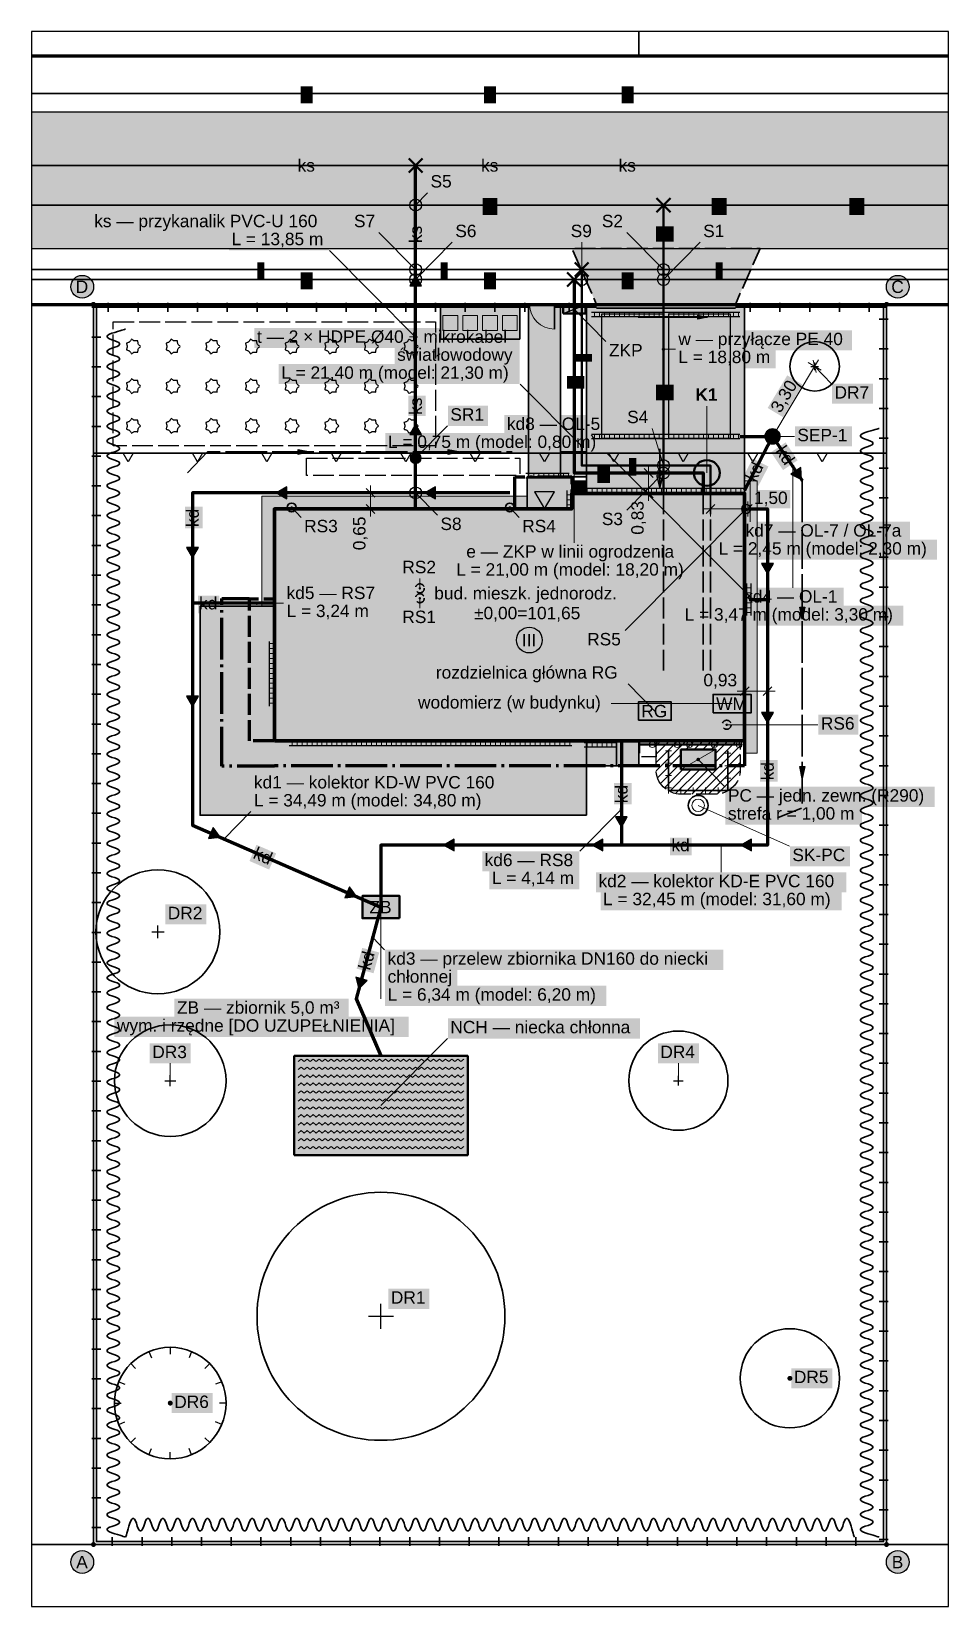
# Model space of a CAD drawing. Header units: metres. Extents: x -2.5 to 34.5, y -2.5 to 61.
import ezdxf

# ---------------------------------------------------------------- set-up
doc = ezdxf.new("R2010")
doc.units = ezdxf.units.M
for name, pattern in [('KRESKA_DLUGA', [9.45, 8.4, -1.05]), ('KRESKOWA', [5.25, 4.2, -1.05]), ('KRESKOWA_DROBNA', [3.15, 2.1, -1.05]), ('PUNKTOWA', [10.5, 8.4, -1.05, 0, -1.05])]:
    doc.linetypes.add(name, pattern=pattern)
for name, color, linetype, lineweight in [('A-MASKA', 7, 'Continuous', 18), ('Z-BUDYNEK', 7, 'Continuous', 100), ('Z-BUDYNEK-NAD', 7, 'KRESKOWA', 50), ('Z-DZIALKA', 1, 'Continuous', 35), ('Z-MAPA-RAMKA', 7, 'Continuous', 35), ('Z-OGRODZENIE', 7, 'Continuous', 35), ('Z-OPISY', 2, 'Continuous', 25), ('Z-SIECI-IST', 5, 'Continuous', 25), ('Z-SIECI-PROJ', 5, 'Continuous', 50), ('Z-TLO', 7, 'Continuous', 18), ('Z-UTWARDZENIA', 8, 'Continuous', 25), ('Z-UZBROJENIE', 5, 'Continuous', 35), ('Z-WYMIARY', 1, 'Continuous', 18)]:
    doc.layers.add(name, color=color, linetype=linetype, lineweight=lineweight)
for name, color, linetype, lineweight, true_color in [('Z-DROGA', 8, 'Continuous', 35, 0x404040), ('Z-KOLIZJE', 6, 'Continuous', 35, 0xc000c0), ('Z-LZ', 1, 'Continuous', 35, 0xc00000), ('Z-MAPA', 8, 'Continuous', 18, 0x5a5a5a), ('Z-ODWODNIENIE', 150, 'Continuous', 25, 0x00808a), ('Z-STREFY', 6, 'Continuous', 25, 0xb000b0), ('Z-ZIELEN', 3, 'Continuous', 25, 0x1e7a1e)]:
    doc.layers.add(name, color=color, linetype=linetype, lineweight=lineweight, true_color=true_color)
doc.styles.add('PL_ARIAL', font='arial.ttf')
doc.styles.add('PL_ARIAL_B', font='arialbd.ttf')

msp = doc.modelspace()

# ---------------------------------------------------------------- texts
at = {"layer": 'Z-DZIALKA', "style": 'PL_ARIAL'}
for s, p in [('D', (-0.715, 50.458)), ('C', (32.19, 50.458)), ('A', (-0.695, -0.958)), ('B', (32.21, -0.958))]:
    msp.add_text(s, height=0.5, dxfattribs=at).set_placement(p)
at = {"layer": 'Z-KOLIZJE'}
for s, style, p in [('S5', 'PL_ARIAL', (13.6, 54.71)), ('S7', 'PL_ARIAL', (10.511, 53.11)), ('S2', 'PL_ARIAL', (20.511, 53.11)), ('S6', 'PL_ARIAL', (14.6, 52.71)), ('S9', 'PL_ARIAL', (19.256, 52.71)), ('S1', 'PL_ARIAL', (24.6, 52.71)), ('K1', 'PL_ARIAL_B', (24.285, 46.11)), ('S4', 'PL_ARIAL', (21.533, 45.21)), ('S8', 'PL_ARIAL', (14, 40.9)), ('S3', 'PL_ARIAL', (20.511, 41.1))]:
    msp.add_text(s, height=0.5, dxfattribs=dict(at, style=style)).set_placement(p)
at = {"layer": 'Z-ODWODNIENIE', "style": 'PL_ARIAL'}
for s, p in [('RS3', (8.5, 40.81)), ('RS4', (17.3, 40.81)), ('RS2', (12.463, 39.16)), ('RS1', (12.463, 37.15)), ('RS5', (19.921, 36.25)), ('RS6', (29.35, 32.855)), ('ZB', (11.136, 25.45))]:
    msp.add_text(s, height=0.5, dxfattribs=at).set_placement(p)
at = {"layer": 'Z-OPISY', "style": 'PL_ARIAL'}
for s, p in [('ZKP', (20.8, 47.9)), ('DR7', (29.9, 46.2)), ('SR1', (14.4, 45.31)), ('SEP-1', (28.4, 44.48)), ('bud. mieszk. jednorodz.', (13.75, 38.104)), ('±0,00=101,65', (15.357, 37.304)), ('III', (17.285, 36.214)), ('PC — jedn. zewn. (R290)', (25.6, 29.95)), ('strefa r = 1,00 m', (25.6, 29.225)), ('SK-PC', (28.2, 27.553)), ('DR2', (3, 25.21)), ('ZB — zbiornik 5,0 m³', (3.37, 21.4)), ('wym. i rzędne [DO UZUPEŁNIENIA]', (0.947, 20.675)), ('NCH — niecka chłonna', (14.4, 20.61)), ('DR3', (2.373, 19.61)), ('DR4', (22.873, 19.61)), ('DR1', (12, 9.71)), ('DR5', (28.26, 6.505)), ('DR6', (3.26, 5.505))]:
    msp.add_text(s, height=0.5, dxfattribs=at).set_placement(p)
at = {"layer": 'Z-SIECI-IST', "true_color": 0xa89a00, "style": 'PL_ARIAL'}
for p in [(8.398, 58.25), (15.798, 58.25), (21.348, 58.25)]:
    msp.add_text('g', height=0.5, dxfattribs=at).set_placement(p)
at = {"layer": 'Z-SIECI-IST', "true_color": 0x7a4a1a, "style": 'PL_ARIAL'}
for p in [(8.237, 55.35), (15.637, 55.35), (21.187, 55.35)]:
    msp.add_text('ks', height=0.5, dxfattribs=at).set_placement(p)
at = {"layer": 'Z-SIECI-IST', "true_color": 0x0050c8, "style": 'PL_ARIAL'}
for p in [(15.738, 53.75), (24.988, 53.75), (30.538, 53.75)]:
    msp.add_text('w', height=0.5, dxfattribs=at).set_placement(p)
at = {"layer": 'Z-SIECI-IST', "true_color": 0xe07800, "style": 'PL_ARIAL'}
for p in [(6.649, 51.15), (14.049, 51.15), (25.149, 51.15)]:
    msp.add_text('t', height=0.5, dxfattribs=at).set_placement(p)
at = {"layer": 'Z-SIECI-IST', "true_color": 0xd00000, "style": 'PL_ARIAL'}
for p in [(8.398, 50.75), (15.798, 50.75), (21.348, 50.75)]:
    msp.add_text('e', height=0.5, dxfattribs=at).set_placement(p)
at = {"layer": 'Z-SIECI-PROJ', "true_color": 0x7a4a1a, "style": 'PL_ARIAL'}
for s, p in [('ks — przykanalik PVC-U 160', (0.03, 53.11)), ('L = 13,85 m', (5.569, 52.385))]:
    msp.add_text(s, height=0.5, dxfattribs=at).set_placement(p)
for p in [(13.25, 52.467), (13.25, 45.542)]:
    msp.add_text('ks', height=0.5, rotation=90, dxfattribs=at).set_placement(p)
at = {"layer": 'Z-SIECI-PROJ', "true_color": 0x0050c8, "style": 'PL_ARIAL'}
for p in [(23.25, 52.575), (23.25, 46.181)]:
    msp.add_text('w', height=0.5, rotation=90, dxfattribs=at).set_placement(p)
at = {"layer": 'Z-SIECI-PROJ', "true_color": 0xe07800, "style": 'PL_ARIAL'}
for s, p in [('t — 2 × HDPE Ø40 + mikrokabel', (6.598, 48.448)), ('światłowodowy', (12.253, 47.723)), ('L = 21,40 m (model: 21,30 m)', (7.574, 46.998)), ('t', (21.657, 43.25))]:
    msp.add_text(s, height=0.5, dxfattribs=at).set_placement(p)
at = {"layer": 'Z-SIECI-PROJ', "true_color": 0x0050c8, "style": 'PL_ARIAL'}
for s, p in [('w — przyłącze PE 40', (23.6, 48.355)), ('L = 18,80 m', (23.6, 47.63))]:
    msp.add_text(s, height=0.5, dxfattribs=at).set_placement(p)
at = {"layer": 'Z-SIECI-PROJ', "true_color": 0xe07800, "style": 'PL_ARIAL'}
msp.add_text('t', height=0.5, rotation=90, dxfattribs=at).set_placement((19.95, 47.743))
at = {"layer": 'Z-SIECI-PROJ', "true_color": 0xd00000, "style": 'PL_ARIAL'}
msp.add_text('e', height=0.5, rotation=90, dxfattribs=at).set_placement((19.65, 46.65))
at = {"layer": 'Z-SIECI-PROJ', "true_color": 0x00808a, "style": 'PL_ARIAL'}
for s, p in [('kd8 — OL-5', (16.682, 44.935)), ('L = 0,75 m (model: 0,80 m)', (11.882, 44.21)), ('kd7 — OL-7 / OL-7a', (26.308, 40.635)), ('L = 2,45 m (model: 2,30 m)', (25.221, 39.91)), ('kd', (4.264, 37.7)), ('kd5 — RS7', (7.792, 38.117)), ('kd4 — OL-1', (26.253, 37.975)), ('L = 3,24 m', (7.792, 37.392)), ('L = 3,47 m (model: 3,30 m)', (23.853, 37.25)), ('kd1 — kolektor KD-W PVC 160', (6.474, 30.482)), ('L = 34,49 m (model: 34,80 m)', (6.474, 29.757)), ('kd', (23.319, 27.95)), ('kd6 — RS8', (15.784, 27.349)), ('L = 4,14 m', (16.073, 26.624)), ('kd2 — kolektor KD-E PVC 160', (20.377, 26.5)), ('L = 32,45 m (model: 31,60 m)', (20.562, 25.775)), ('kd3 — przelew zbiornika DN160 do niecki', (11.869, 23.376)), ('chłonnej', (11.869, 22.651)), ('L = 6,34 m (model: 6,20 m)', (11.869, 21.926))]:
    msp.add_text(s, height=0.5, dxfattribs=at).set_placement(p)
for rotation, p in [(-55.93909, (27.498, 44.083)), (62.65012, (26.714, 42.806)), (90, (4.25, 41.022)), (90, (27.45, 30.809)), (90, (21.55, 29.886)), (-23.47099, (6.404, 27.684)), (74.87599, (11.162, 23.122))]:
    msp.add_text('kd', height=0.5, rotation=rotation, dxfattribs=at).set_placement(p)
at = {"layer": 'Z-SIECI-PROJ', "true_color": 0xd00000, "style": 'PL_ARIAL'}
for s, p in [('e', (20.384, 42.95)), ('e — ZKP w linii ogrodzenia', (15.044, 39.787)), ('L = 21,00 m (model: 18,20 m)', (14.637, 39.062))]:
    msp.add_text(s, height=0.5, dxfattribs=at).set_placement(p)
at = {"layer": 'Z-UZBROJENIE', "style": 'PL_ARIAL'}
for s, p in [('rozdzielnica główna RG', (13.816, 34.91)), ('wodomierz (w budynku)', (13.096, 33.705)), ('RG', (22.105, 33.35)), ('WM', (25.124, 33.65))]:
    msp.add_text(s, height=0.5, dxfattribs=at).set_placement(p)
at = {"layer": 'Z-WYMIARY', "style": 'PL_ARIAL'}
for s, rotation, p in [('3,30', 58.96174, (27.714, 45.585)), ('3,30', 58.96174, (27.714, 45.585)), ('0,83', 90, (22.2, 40.711)), ('0,65', 90, (10.975, 40.086))]:
    msp.add_text(s, height=0.5, rotation=rotation, dxfattribs=at).set_placement(p)
for s, p in [('1,50', (26.65, 41.95)), ('0,93', (24.611, 34.6))]:
    msp.add_text(s, height=0.5, dxfattribs=at).set_placement(p)

# ---------------------------------------------------------------- hatches: boundary and pattern name
at = {"layer": 'A-MASKA', "true_color": 0xffffff}
for points in [[(8.358, 58.1), (8.842, 58.1), (8.842, 58.79), (8.358, 58.79)], [(15.758, 58.1), (16.242, 58.1), (16.242, 58.79), (15.758, 58.79)], [(21.308, 58.1), (21.792, 58.1), (21.792, 58.79), (21.308, 58.79)], [(8.197, 55.2), (9.003, 55.2), (9.003, 55.89), (8.197, 55.89)], [(15.597, 55.2), (16.403, 55.2), (16.403, 55.89), (15.597, 55.89)], [(21.147, 55.2), (21.953, 55.2), (21.953, 55.89), (21.147, 55.89)], [(13.5, 54.5), (14.589, 54.5), (14.589, 55.31), (13.5, 55.31)], [(15.698, 53.6), (16.302, 53.6), (16.302, 54.29), (15.698, 54.29)], [(24.948, 53.6), (25.552, 53.6), (25.552, 54.29), (24.948, 54.29)], [(30.498, 53.6), (31.102, 53.6), (31.102, 54.29), (30.498, 54.29)], [(-0.07, 52.9), (9.5, 52.9), (9.5, 53.71), (-0.07, 53.71)], [(10.411, 52.9), (11.5, 52.9), (11.5, 53.71), (10.411, 53.71)], [(20.411, 52.9), (21.5, 52.9), (21.5, 53.71), (20.411, 53.71)], [(5.469, 52.175), (9.5, 52.175), (9.5, 52.985), (5.469, 52.985)], [(13.41, 52.417), (13.41, 53.243), (12.7, 53.243), (12.7, 52.417)], [(14.5, 52.5), (15.589, 52.5), (15.589, 53.31), (14.5, 53.31)], [(19.156, 52.5), (20.244, 52.5), (20.244, 53.31), (19.156, 53.31)], [(23.41, 52.525), (23.41, 53.15), (22.7, 53.15), (22.7, 52.525)], [(24.5, 52.5), (25.589, 52.5), (25.589, 53.31), (24.5, 53.31)], [(6.609, 51), (6.891, 51), (6.891, 51.69), (6.609, 51.69)], [(14.009, 51), (14.291, 51), (14.291, 51.69), (14.009, 51.69)], [(25.109, 51), (25.391, 51), (25.391, 51.69), (25.109, 51.69)], [(8.358, 50.6), (8.842, 50.6), (8.842, 51.29), (8.358, 51.29)], [(15.758, 50.6), (16.242, 50.6), (16.242, 51.29), (15.758, 51.29)], [(21.308, 50.6), (21.792, 50.6), (21.792, 51.29), (21.308, 51.29)], [(6.498, 48.238), (17.2, 48.238), (17.2, 49.048), (6.498, 49.048)], [(23.5, 48.145), (30.607, 48.145), (30.607, 48.955), (23.5, 48.955)], [(12.153, 47.513), (17.2, 47.513), (17.2, 48.323), (12.153, 48.323)], [(20.7, 47.69), (22.313, 47.69), (22.313, 48.5), (20.7, 48.5)], [(20.11, 47.693), (20.11, 47.995), (19.4, 47.995), (19.4, 47.693)], [(23.5, 47.42), (27.531, 47.42), (27.531, 48.23), (23.5, 48.23)], [(7.474, 46.788), (17.2, 46.788), (17.2, 47.598), (7.474, 47.598)], [(19.81, 46.6), (19.81, 47.105), (19.1, 47.105), (19.1, 46.6)], [(27.829, 45.446), (28.62, 46.76), (27.994, 47.137), (27.203, 45.822)], [(27.829, 45.446), (28.62, 46.76), (27.994, 47.137), (27.203, 45.822)], [(23.41, 46.131), (23.41, 46.756), (22.7, 46.756), (22.7, 46.131)], [(24.185, 45.9), (25.315, 45.9), (25.315, 46.71), (24.185, 46.71)], [(29.8, 45.99), (31.454, 45.99), (31.454, 46.8), (29.8, 46.8)], [(13.41, 45.492), (13.41, 46.318), (12.7, 46.318), (12.7, 45.492)], [(14.3, 45.1), (15.914, 45.1), (15.914, 45.91), (14.3, 45.91)], [(21.433, 45), (22.522, 45), (22.522, 45.81), (21.433, 45.81)], [(16.582, 44.725), (20.7, 44.725), (20.7, 45.535), (16.582, 45.535)], [(11.782, 44), (20.7, 44), (20.7, 44.81), (11.782, 44.81)], [(28.3, 44.27), (30.6, 44.27), (30.6, 45.08), (28.3, 45.08)], [(27.338, 44.035), (27.824, 43.316), (28.412, 43.714), (27.926, 44.433)], [(20.334, 42.79), (20.838, 42.79), (20.838, 43.5), (20.334, 43.5)], [(21.607, 43.09), (21.908, 43.09), (21.908, 43.8), (21.607, 43.8)], [(26.834, 42.688), (27.232, 43.458), (26.602, 43.784), (26.203, 43.014)], [(22.37, 40.651), (22.37, 42.185), (21.64, 42.185), (21.64, 40.651)], [(26.59, 41.78), (28.124, 41.78), (28.124, 42.51), (26.59, 42.51)], [(4.41, 40.972), (4.41, 41.84), (3.7, 41.84), (3.7, 40.972)], [(8.4, 40.6), (10.014, 40.6), (10.014, 41.41), (8.4, 41.41)], [(11.145, 40.026), (11.145, 41.56), (10.415, 41.56), (10.415, 40.026)], [(13.9, 40.69), (14.989, 40.69), (14.989, 41.5), (13.9, 41.5)], [(17.2, 40.6), (18.814, 40.6), (18.814, 41.41), (17.2, 41.41)], [(20.411, 40.89), (21.5, 40.89), (21.5, 41.7), (20.411, 41.7)], [(26.208, 40.425), (32.951, 40.425), (32.951, 41.235), (26.208, 41.235)], [(14.944, 39.577), (23.856, 39.577), (23.856, 40.387), (14.944, 40.387)], [(25.121, 39.7), (34.038, 39.7), (34.038, 40.51), (25.121, 40.51)], [(12.363, 38.95), (13.977, 38.95), (13.977, 39.76), (12.363, 39.76)], [(14.537, 38.852), (24.263, 38.852), (24.263, 39.662), (14.537, 39.662)], [(4.214, 37.54), (5.082, 37.54), (5.082, 38.25), (4.214, 38.25)], [(7.692, 37.907), (11.608, 37.907), (11.608, 38.718), (7.692, 38.718)], [(26.153, 37.765), (30.271, 37.765), (30.271, 38.575), (26.153, 38.575)], [(7.692, 37.182), (11.319, 37.182), (11.319, 37.992), (7.692, 37.992)], [(12.363, 36.94), (13.977, 36.94), (13.977, 37.75), (12.363, 37.75)], [(15.257, 37.094), (19.918, 37.094), (19.918, 37.904), (15.257, 37.904)], [(23.753, 37.04), (32.671, 37.04), (32.671, 37.85), (23.753, 37.85)], [(19.821, 36.04), (21.435, 36.04), (21.435, 36.85), (19.821, 36.85)], [(13.716, 34.7), (21.55, 34.7), (21.55, 35.51), (13.716, 35.51)], [(24.551, 34.43), (26.085, 34.43), (26.085, 35.16), (24.551, 35.16)], [(12.996, 33.495), (20.87, 33.495), (20.87, 34.305), (12.996, 34.305)], [(29.25, 32.645), (30.864, 32.645), (30.864, 33.455), (29.25, 33.455)], [(27.61, 30.759), (27.61, 31.626), (26.9, 31.626), (26.9, 30.759)], [(6.374, 30.272), (16.671, 30.272), (16.671, 31.082), (6.374, 31.082)], [(21.71, 29.836), (21.71, 30.704), (21, 30.704), (21, 29.836)], [(25.5, 29.74), (33.94, 29.74), (33.94, 30.55), (25.5, 30.55)], [(6.374, 29.547), (16.1, 29.547), (16.1, 30.357), (6.374, 30.357)], [(25.5, 29.015), (31.011, 29.015), (31.011, 29.825), (25.5, 29.825)], [(6.294, 27.557), (7.09, 27.211), (7.373, 27.863), (6.577, 28.208)], [(15.684, 27.139), (19.6, 27.139), (19.6, 27.949), (15.684, 27.949)], [(23.269, 27.79), (24.136, 27.79), (24.136, 28.5), (23.269, 28.5)], [(28.1, 27.343), (30.521, 27.343), (30.521, 28.153), (28.1, 28.153)], [(15.973, 26.414), (19.6, 26.414), (19.6, 27.224), (15.973, 27.224)], [(20.277, 26.29), (30.373, 26.29), (30.373, 27.1), (20.277, 27.1)], [(20.462, 25.565), (30.188, 25.565), (30.188, 26.375), (20.462, 26.375)], [(2.9, 25), (4.554, 25), (4.554, 25.81), (2.9, 25.81)], [(11.076, 25.28), (12.124, 25.28), (12.124, 26.01), (11.076, 26.01)], [(11.304, 23.032), (11.53, 23.869), (10.845, 24.055), (10.618, 23.217)], [(11.769, 23.166), (25.42, 23.166), (25.42, 23.976), (11.769, 23.976)], [(11.769, 22.441), (14.676, 22.441), (14.676, 23.251), (11.769, 23.251)], [(11.769, 21.716), (20.687, 21.716), (20.687, 22.526), (11.769, 22.526)], [(3.27, 21.19), (10.295, 21.19), (10.295, 22), (3.27, 22)], [(0.847, 20.465), (12.718, 20.465), (12.718, 21.275), (0.847, 21.275)], [(14.3, 20.4), (22.053, 20.4), (22.053, 21.21), (14.3, 21.21)], [(2.273, 19.4), (3.927, 19.4), (3.927, 20.21), (2.273, 20.21)], [(22.773, 19.4), (24.427, 19.4), (24.427, 20.21), (22.773, 20.21)], [(11.9, 9.5), (13.554, 9.5), (13.554, 10.31), (11.9, 10.31)], [(28.16, 6.295), (29.814, 6.295), (29.814, 7.105), (28.16, 7.105)], [(3.16, 5.295), (4.814, 5.295), (4.814, 6.105), (3.16, 6.105)]]:
    msp.add_hatch(color=7, dxfattribs=at).paths.add_polyline_path(points)
at = {"layer": 'Z-BUDYNEK', "true_color": 0x000000}
msp.add_hatch(color=7, dxfattribs=at).paths.add_polyline_path([(18.2, 41.75), (18.6, 42.443), (17.8, 42.443)])
at = {"layer": 'Z-DROGA', "true_color": 0xe6e6e6}
msp.add_hatch(color=7, dxfattribs=at).paths.add_polyline_path([(-2.5, 52.25), (-2.5, 57.75), (34.5, 57.75), (34.5, 52.25)])
at = {"layer": 'Z-DZIALKA', "true_color": 0xffffff}
for points in [[(0.007, 50.708), (-0.008, 50.827), (-0.054, 50.938), (-0.128, 51.033), (-0.223, 51.106), (-0.334, 51.152), (-0.453, 51.168), (-0.572, 51.152), (-0.683, 51.106), (-0.778, 51.033), (-0.851, 50.938), (-0.897, 50.827), (-0.913, 50.708), (-0.897, 50.588), (-0.851, 50.478), (-0.778, 50.382), (-0.683, 50.309), (-0.572, 50.263), (-0.453, 50.248), (-0.334, 50.263), (-0.223, 50.309), (-0.128, 50.382), (-0.054, 50.478), (-0.008, 50.588)], [(32.913, 50.708), (32.897, 50.827), (32.851, 50.938), (32.778, 51.033), (32.683, 51.106), (32.572, 51.152), (32.453, 51.168), (32.334, 51.152), (32.223, 51.106), (32.128, 51.033), (32.054, 50.938), (32.008, 50.827), (31.993, 50.708), (32.008, 50.588), (32.054, 50.478), (32.128, 50.382), (32.223, 50.309), (32.334, 50.263), (32.453, 50.248), (32.572, 50.263), (32.683, 50.309), (32.778, 50.382), (32.851, 50.478), (32.897, 50.588)], [(0.007, -0.708), (-0.008, -0.588), (-0.054, -0.478), (-0.128, -0.382), (-0.223, -0.309), (-0.334, -0.263), (-0.453, -0.248), (-0.572, -0.263), (-0.683, -0.309), (-0.778, -0.382), (-0.851, -0.478), (-0.897, -0.588), (-0.913, -0.708), (-0.897, -0.827), (-0.851, -0.938), (-0.778, -1.033), (-0.683, -1.106), (-0.572, -1.152), (-0.453, -1.168), (-0.334, -1.152), (-0.223, -1.106), (-0.128, -1.033), (-0.054, -0.938), (-0.008, -0.827)], [(32.913, -0.708), (32.897, -0.588), (32.851, -0.478), (32.778, -0.382), (32.683, -0.309), (32.572, -0.263), (32.453, -0.248), (32.334, -0.263), (32.223, -0.309), (32.128, -0.382), (32.054, -0.478), (32.008, -0.588), (31.993, -0.708), (32.008, -0.827), (32.054, -0.938), (32.128, -1.033), (32.223, -1.106), (32.334, -1.152), (32.453, -1.168), (32.572, -1.152), (32.683, -1.106), (32.778, -1.033), (32.851, -0.938), (32.897, -0.827)]]:
    msp.add_hatch(color=7, dxfattribs=at).paths.add_polyline_path(points)
at = {"layer": 'Z-DZIALKA', "true_color": 0x000000}
for points in [[(0.1, 50), (0.097, 50.026), (0.087, 50.05), (0.071, 50.071), (0.05, 50.087), (0.026, 50.097), (0, 50.1), (-0.026, 50.097), (-0.05, 50.087), (-0.071, 50.071), (-0.087, 50.05), (-0.097, 50.026), (-0.1, 50), (-0.097, 49.974), (-0.087, 49.95), (-0.071, 49.929), (-0.05, 49.913), (-0.026, 49.903), (0, 49.9), (0.026, 49.903), (0.05, 49.913), (0.071, 49.929), (0.087, 49.95), (0.097, 49.974)], [(32.1, 50), (32.097, 50.026), (32.087, 50.05), (32.071, 50.071), (32.05, 50.087), (32.026, 50.097), (32, 50.1), (31.974, 50.097), (31.95, 50.087), (31.929, 50.071), (31.913, 50.05), (31.903, 50.026), (31.9, 50), (31.903, 49.974), (31.913, 49.95), (31.929, 49.929), (31.95, 49.913), (31.974, 49.903), (32, 49.9), (32.026, 49.903), (32.05, 49.913), (32.071, 49.929), (32.087, 49.95), (32.097, 49.974)], [(0.1, 0), (0.097, 0.026), (0.087, 0.05), (0.071, 0.071), (0.05, 0.087), (0.026, 0.097), (0, 0.1), (-0.026, 0.097), (-0.05, 0.087), (-0.071, 0.071), (-0.087, 0.05), (-0.097, 0.026), (-0.1, 0), (-0.097, -0.026), (-0.087, -0.05), (-0.071, -0.071), (-0.05, -0.087), (-0.026, -0.097), (0, -0.1), (0.026, -0.097), (0.05, -0.087), (0.071, -0.071), (0.087, -0.05), (0.097, -0.026)], [(32.1, 0), (32.097, 0.026), (32.087, 0.05), (32.071, 0.071), (32.05, 0.087), (32.026, 0.097), (32, 0.1), (31.974, 0.097), (31.95, 0.087), (31.929, 0.071), (31.913, 0.05), (31.903, 0.026), (31.9, 0), (31.903, -0.026), (31.913, -0.05), (31.929, -0.071), (31.95, -0.087), (31.974, -0.097), (32, -0.1), (32.026, -0.097), (32.05, -0.087), (32.071, -0.071), (32.087, -0.05), (32.097, -0.026)]]:
    msp.add_hatch(color=7, dxfattribs=at).paths.add_polyline_path(points)
at = {"layer": 'Z-ODWODNIENIE', "true_color": 0x000000}
for points in [[(8.746, 44.05), (8.257, 43.946), (8.257, 44.154)], [(14.807, 44.05), (14.317, 43.946), (14.317, 44.154)], [(8.05, 41.81), (8.048, 41.823), (8.043, 41.835), (8.035, 41.845), (8.025, 41.853), (8.013, 41.858), (8, 41.86), (7.987, 41.858), (7.975, 41.853), (7.965, 41.845), (7.957, 41.835), (7.952, 41.823), (7.95, 41.81), (7.952, 41.797), (7.957, 41.785), (7.965, 41.775), (7.975, 41.767), (7.987, 41.762), (8, 41.76), (8.013, 41.762), (8.025, 41.767), (8.035, 41.775), (8.043, 41.785), (8.048, 41.797)], [(16.85, 41.81), (16.848, 41.823), (16.843, 41.835), (16.835, 41.845), (16.825, 41.853), (16.813, 41.858), (16.8, 41.86), (16.787, 41.858), (16.775, 41.853), (16.765, 41.845), (16.757, 41.835), (16.752, 41.823), (16.75, 41.81), (16.752, 41.797), (16.757, 41.785), (16.765, 41.775), (16.775, 41.767), (16.787, 41.762), (16.8, 41.76), (16.813, 41.762), (16.825, 41.767), (16.835, 41.775), (16.843, 41.785), (16.848, 41.797)], [(26.385, 41.75), (26.383, 41.763), (26.378, 41.775), (26.37, 41.785), (26.36, 41.793), (26.348, 41.798), (26.335, 41.8), (26.322, 41.798), (26.31, 41.793), (26.3, 41.785), (26.292, 41.775), (26.287, 41.763), (26.285, 41.75), (26.287, 41.737), (26.292, 41.725), (26.3, 41.715), (26.31, 41.707), (26.322, 41.702), (26.335, 41.7), (26.348, 41.702), (26.36, 41.707), (26.37, 41.715), (26.378, 41.725), (26.383, 41.737)], [(13.22, 38.55), (13.218, 38.563), (13.213, 38.575), (13.205, 38.585), (13.195, 38.593), (13.183, 38.598), (13.17, 38.6), (13.157, 38.598), (13.145, 38.593), (13.135, 38.585), (13.127, 38.575), (13.122, 38.563), (13.12, 38.55), (13.122, 38.537), (13.127, 38.525), (13.135, 38.515), (13.145, 38.507), (13.157, 38.502), (13.17, 38.5), (13.183, 38.502), (13.195, 38.507), (13.205, 38.515), (13.213, 38.525), (13.218, 38.537)], [(13.22, 38.15), (13.218, 38.163), (13.213, 38.175), (13.205, 38.185), (13.195, 38.193), (13.183, 38.198), (13.17, 38.2), (13.157, 38.198), (13.145, 38.193), (13.135, 38.185), (13.127, 38.175), (13.122, 38.163), (13.12, 38.15), (13.122, 38.137), (13.127, 38.125), (13.135, 38.115), (13.145, 38.107), (13.157, 38.102), (13.17, 38.1), (13.183, 38.102), (13.195, 38.107), (13.205, 38.115), (13.213, 38.125), (13.218, 38.137)], [(28.6, 37.303), (28.496, 37.792), (28.704, 37.792)], [(25.6, 33.05), (25.598, 33.063), (25.593, 33.075), (25.585, 33.085), (25.575, 33.093), (25.563, 33.098), (25.55, 33.1), (25.537, 33.098), (25.525, 33.093), (25.515, 33.085), (25.507, 33.075), (25.502, 33.063), (25.5, 33.05), (25.502, 33.037), (25.507, 33.025), (25.515, 33.015), (25.525, 33.007), (25.537, 33.002), (25.55, 33), (25.563, 33.002), (25.575, 33.007), (25.585, 33.015), (25.593, 33.025), (25.598, 33.037)], [(28.6, 30.878), (28.496, 31.367), (28.704, 31.367)]]:
    msp.add_hatch(color=7, dxfattribs=at).paths.add_polyline_path(points)
at = {"layer": 'Z-OGRODZENIE', "true_color": 0x000000}
msp.add_hatch(color=7, dxfattribs=at).paths.add_polyline_path([(24.78, 49.48), (24.389, 49.397), (24.389, 49.563)])
at = {"layer": 'Z-OPISY', "true_color": 0xffffff}
msp.add_hatch(color=7, dxfattribs=at).paths.add_polyline_path([(18.107, 36.464), (18.098, 36.566), (18.068, 36.663), (18.02, 36.753), (17.955, 36.832), (17.876, 36.896), (17.786, 36.945), (17.689, 36.974), (17.587, 36.984), (17.486, 36.974), (17.389, 36.945), (17.299, 36.896), (17.22, 36.832), (17.155, 36.753), (17.107, 36.663), (17.077, 36.566), (17.067, 36.464), (17.077, 36.363), (17.107, 36.265), (17.155, 36.175), (17.22, 36.096), (17.299, 36.032), (17.389, 35.984), (17.486, 35.954), (17.587, 35.944), (17.689, 35.954), (17.786, 35.984), (17.876, 36.032), (17.955, 36.096), (18.02, 36.175), (18.068, 36.265), (18.098, 36.363)])
at = {"layer": 'Z-OPISY', "true_color": 0x000000}
for points in [[(24.47, 31.65), (24.468, 31.668), (24.461, 31.685), (24.449, 31.699), (24.435, 31.711), (24.418, 31.718), (24.4, 31.72), (24.382, 31.718), (24.365, 31.711), (24.351, 31.699), (24.339, 31.685), (24.332, 31.668), (24.33, 31.65), (24.332, 31.632), (24.339, 31.615), (24.351, 31.601), (24.365, 31.589), (24.382, 31.582), (24.4, 31.58), (24.418, 31.582), (24.435, 31.589), (24.449, 31.601), (24.461, 31.615), (24.468, 31.632)], [(11.67, 25.7), (11.668, 25.718), (11.661, 25.735), (11.649, 25.749), (11.635, 25.761), (11.618, 25.768), (11.6, 25.77), (11.582, 25.768), (11.565, 25.761), (11.551, 25.749), (11.539, 25.735), (11.532, 25.718), (11.53, 25.7), (11.532, 25.682), (11.539, 25.665), (11.551, 25.651), (11.565, 25.639), (11.582, 25.632), (11.6, 25.63), (11.618, 25.632), (11.635, 25.639), (11.649, 25.651), (11.661, 25.665), (11.668, 25.682)]]:
    msp.add_hatch(color=7, dxfattribs=at).paths.add_polyline_path(points)
at = {"layer": 'Z-SIECI-PROJ', "true_color": 0x7a4a1a}
for points in [[(13, 51.168), (12.76, 50.75), (13.24, 50.75)], [(13.07, 48.675), (13.068, 48.693), (13.061, 48.71), (13.049, 48.724), (13.035, 48.736), (13.018, 48.743), (13, 48.745), (12.982, 48.743), (12.965, 48.736), (12.951, 48.724), (12.939, 48.71), (12.932, 48.693), (12.93, 48.675), (12.932, 48.657), (12.939, 48.64), (12.951, 48.626), (12.965, 48.614), (12.982, 48.607), (13, 48.605), (13.018, 48.607), (13.035, 48.614), (13.049, 48.626), (13.061, 48.64), (13.068, 48.657)], [(13, 45.168), (12.76, 44.75), (13.24, 44.75)]]:
    msp.add_hatch(color=7, dxfattribs=at).paths.add_polyline_path(points)
at = {"layer": 'Z-SIECI-PROJ', "true_color": 0x0050c8}
msp.add_hatch(color=7, dxfattribs=at).paths.add_polyline_path([(23.07, 48.188), (23.068, 48.206), (23.061, 48.222), (23.049, 48.237), (23.035, 48.248), (23.018, 48.255), (23, 48.258), (22.982, 48.255), (22.965, 48.248), (22.951, 48.237), (22.939, 48.222), (22.932, 48.206), (22.93, 48.188), (22.932, 48.169), (22.939, 48.153), (22.951, 48.138), (22.965, 48.127), (22.982, 48.12), (23, 48.117), (23.018, 48.12), (23.035, 48.127), (23.049, 48.138), (23.061, 48.153), (23.068, 48.169)])
at = {"layer": 'Z-SIECI-PROJ', "true_color": 0xd00000}
msp.add_hatch(color=7, dxfattribs=at).paths.add_polyline_path([(19.47, 44.087), (19.468, 44.106), (19.461, 44.122), (19.449, 44.137), (19.435, 44.148), (19.418, 44.155), (19.4, 44.157), (19.382, 44.155), (19.365, 44.148), (19.351, 44.137), (19.339, 44.122), (19.332, 44.106), (19.33, 44.087), (19.332, 44.069), (19.339, 44.053), (19.351, 44.038), (19.365, 44.027), (19.382, 44.02), (19.4, 44.017), (19.418, 44.02), (19.435, 44.027), (19.449, 44.038), (19.461, 44.053), (19.468, 44.069)])
at = {"layer": 'Z-SIECI-PROJ', "true_color": 0xe07800}
msp.add_hatch(color=7, dxfattribs=at).paths.add_polyline_path([(19.77, 44.288), (19.768, 44.306), (19.761, 44.322), (19.749, 44.337), (19.735, 44.348), (19.718, 44.355), (19.7, 44.358), (19.682, 44.355), (19.665, 44.348), (19.651, 44.337), (19.639, 44.322), (19.632, 44.306), (19.63, 44.288), (19.632, 44.269), (19.639, 44.253), (19.651, 44.238), (19.665, 44.227), (19.682, 44.22), (19.7, 44.218), (19.718, 44.22), (19.735, 44.227), (19.749, 44.238), (19.761, 44.253), (19.768, 44.269)])
at = {"layer": 'Z-SIECI-PROJ', "true_color": 0xffffff}
for points in [[(28.572, 42.941), (28.537, 43.422), (28.139, 43.153)], [(7.382, 42.4), (7.8, 42.16), (7.8, 42.64)], [(13.382, 42.4), (13.8, 42.16), (13.8, 42.64)], [(4, 39.782), (4.24, 40.2), (3.76, 40.2)], [(27.2, 39.132), (27.44, 39.55), (26.96, 39.55)], [(4, 33.782), (4.24, 34.2), (3.76, 34.2)], [(27.2, 33.132), (27.44, 33.55), (26.96, 33.55)], [(21.3, 28.922), (21.54, 29.34), (21.06, 29.34)], [(5.117, 28.515), (4.829, 28.902), (4.638, 28.461)], [(14.132, 28.2), (14.55, 27.96), (14.55, 28.44)], [(20.132, 28.2), (20.55, 27.96), (20.55, 28.44)], [(26.132, 28.2), (26.55, 27.96), (26.55, 28.44)], [(10.62, 26.125), (10.333, 26.512), (10.142, 26.072)], [(10.708, 22.401), (11.049, 22.741), (10.586, 22.867)]]:
    msp.add_hatch(color=7, dxfattribs=at).paths.add_polyline_path(points)
at = {"layer": 'Z-SIECI-PROJ', "true_color": 0x00808a}
for points in [[(28.282, 43.475), (28.279, 43.493), (28.272, 43.51), (28.261, 43.524), (28.247, 43.535), (28.23, 43.542), (28.212, 43.545), (28.193, 43.542), (28.177, 43.535), (28.162, 43.524), (28.151, 43.51), (28.144, 43.493), (28.142, 43.475), (28.144, 43.456), (28.151, 43.44), (28.162, 43.425), (28.177, 43.414), (28.193, 43.407), (28.212, 43.405), (28.23, 43.407), (28.247, 43.414), (28.261, 43.425), (28.272, 43.44), (28.279, 43.456)], [(26.57, 42.935), (26.568, 42.953), (26.561, 42.97), (26.549, 42.984), (26.535, 42.996), (26.518, 43.003), (26.5, 43.005), (26.482, 43.003), (26.465, 42.996), (26.451, 42.984), (26.439, 42.97), (26.432, 42.953), (26.43, 42.935), (26.432, 42.917), (26.439, 42.9), (26.451, 42.886), (26.465, 42.874), (26.482, 42.867), (26.5, 42.865), (26.518, 42.867), (26.535, 42.874), (26.549, 42.886), (26.561, 42.9), (26.568, 42.917)], [(26.67, 38.1), (26.668, 38.118), (26.661, 38.135), (26.649, 38.149), (26.635, 38.161), (26.618, 38.168), (26.6, 38.17), (26.582, 38.168), (26.565, 38.161), (26.551, 38.149), (26.539, 38.135), (26.532, 38.118), (26.53, 38.1), (26.532, 38.082), (26.539, 38.065), (26.551, 38.051), (26.565, 38.039), (26.582, 38.032), (26.6, 38.03), (26.618, 38.032), (26.635, 38.039), (26.649, 38.051), (26.661, 38.065), (26.668, 38.082)], [(6.662, 37.95), (6.66, 37.968), (6.653, 37.985), (6.641, 37.999), (6.627, 38.011), (6.61, 38.018), (6.592, 38.02), (6.574, 38.018), (6.557, 38.011), (6.543, 37.999), (6.531, 37.985), (6.524, 37.968), (6.522, 37.95), (6.524, 37.932), (6.531, 37.915), (6.543, 37.901), (6.557, 37.889), (6.574, 37.882), (6.592, 37.88), (6.61, 37.882), (6.627, 37.889), (6.641, 37.901), (6.653, 37.915), (6.66, 37.932)], [(21.37, 29.649), (21.368, 29.667), (21.361, 29.684), (21.349, 29.698), (21.335, 29.71), (21.318, 29.717), (21.3, 29.719), (21.282, 29.717), (21.265, 29.71), (21.251, 29.698), (21.239, 29.684), (21.232, 29.667), (21.23, 29.649), (21.232, 29.631), (21.239, 29.614), (21.251, 29.6), (21.265, 29.588), (21.282, 29.581), (21.3, 29.579), (21.318, 29.581), (21.335, 29.588), (21.349, 29.6), (21.361, 29.614), (21.368, 29.631)], [(5.344, 28.447), (5.341, 28.465), (5.334, 28.482), (5.323, 28.497), (5.309, 28.508), (5.292, 28.515), (5.274, 28.517), (5.255, 28.515), (5.239, 28.508), (5.224, 28.497), (5.213, 28.482), (5.206, 28.465), (5.204, 28.447), (5.206, 28.429), (5.213, 28.412), (5.224, 28.398), (5.239, 28.386), (5.255, 28.379), (5.274, 28.377), (5.292, 28.379), (5.309, 28.386), (5.323, 28.398), (5.334, 28.412), (5.341, 28.429)], [(25.395, 28.2), (25.393, 28.218), (25.386, 28.235), (25.374, 28.249), (25.36, 28.261), (25.343, 28.268), (25.325, 28.27), (25.307, 28.268), (25.29, 28.261), (25.276, 28.249), (25.264, 28.235), (25.257, 28.218), (25.255, 28.2), (25.257, 28.182), (25.264, 28.165), (25.276, 28.151), (25.29, 28.139), (25.307, 28.132), (25.325, 28.13), (25.343, 28.132), (25.36, 28.139), (25.374, 28.151), (25.386, 28.165), (25.393, 28.182)], [(11.339, 24.476), (11.337, 24.494), (11.33, 24.511), (11.319, 24.525), (11.304, 24.536), (11.287, 24.543), (11.269, 24.546), (11.251, 24.543), (11.234, 24.536), (11.22, 24.525), (11.209, 24.511), (11.202, 24.494), (11.199, 24.476), (11.202, 24.458), (11.209, 24.441), (11.22, 24.426), (11.234, 24.415), (11.251, 24.408), (11.269, 24.406), (11.287, 24.408), (11.304, 24.415), (11.319, 24.426), (11.33, 24.441), (11.337, 24.458)]]:
    msp.add_hatch(color=7, dxfattribs=at).paths.add_polyline_path(points)
at = {"layer": 'Z-TLO', "true_color": 0xffffff}
for points in [[(20.3, 50), (25.9, 50), (26.9, 52.25), (19.3, 52.25)], [(14, 49.9), (17.2, 49.9), (17.2, 48.6), (14, 48.6)], [(17.55, 50), (18.85, 50), (18.85, 43.05), (17.55, 43.05)], [(18.95, 49.625), (19.85, 49.625), (19.85, 49.975), (18.95, 49.975)], [(19.9, 42.375), (19.9, 50), (26.275, 50), (26.275, 42.375)], [(27.7, 44.675), (27.699, 44.646), (27.694, 44.616), (27.687, 44.588), (27.677, 44.56), (27.665, 44.534), (27.649, 44.508), (27.632, 44.485), (27.612, 44.463), (27.59, 44.443), (27.567, 44.426), (27.541, 44.41), (27.515, 44.398), (27.487, 44.388), (27.459, 44.381), (27.429, 44.376), (27.4, 44.375), (27.371, 44.376), (27.341, 44.381), (27.313, 44.388), (27.285, 44.398), (27.259, 44.41), (27.233, 44.426), (27.21, 44.443), (27.188, 44.463), (27.168, 44.485), (27.151, 44.508), (27.135, 44.534), (27.123, 44.56), (27.113, 44.588), (27.106, 44.616), (27.101, 44.646), (27.1, 44.675), (27.101, 44.704), (27.106, 44.734), (27.113, 44.762), (27.123, 44.79), (27.135, 44.816), (27.151, 44.842), (27.168, 44.865), (27.188, 44.887), (27.21, 44.907), (27.233, 44.924), (27.259, 44.94), (27.285, 44.952), (27.313, 44.962), (27.341, 44.969), (27.371, 44.974), (27.4, 44.975), (27.429, 44.974), (27.459, 44.969), (27.487, 44.962), (27.515, 44.952), (27.541, 44.94), (27.567, 44.924), (27.59, 44.907), (27.612, 44.887), (27.632, 44.865), (27.649, 44.842), (27.665, 44.816), (27.677, 44.79), (27.687, 44.762), (27.694, 44.734), (27.699, 44.704)], [(13.213, 43.8), (13.211, 43.779), (13.208, 43.759), (13.203, 43.738), (13.196, 43.719), (13.187, 43.7), (13.177, 43.682), (13.164, 43.665), (13.15, 43.65), (13.135, 43.636), (13.118, 43.623), (13.1, 43.613), (13.081, 43.604), (13.062, 43.597), (13.041, 43.592), (13.021, 43.589), (13, 43.587), (12.979, 43.589), (12.959, 43.592), (12.938, 43.597), (12.919, 43.604), (12.9, 43.613), (12.882, 43.623), (12.865, 43.636), (12.85, 43.65), (12.836, 43.665), (12.823, 43.682), (12.813, 43.7), (12.804, 43.719), (12.797, 43.738), (12.792, 43.759), (12.789, 43.779), (12.787, 43.8), (12.789, 43.821), (12.792, 43.841), (12.797, 43.862), (12.804, 43.881), (12.813, 43.9), (12.823, 43.918), (12.836, 43.935), (12.85, 43.95), (12.865, 43.964), (12.882, 43.977), (12.9, 43.987), (12.919, 43.996), (12.938, 44.003), (12.959, 44.008), (12.979, 44.011), (13, 44.012), (13.021, 44.011), (13.041, 44.008), (13.062, 44.003), (13.081, 43.996), (13.1, 43.987), (13.118, 43.977), (13.135, 43.964), (13.15, 43.95), (13.164, 43.935), (13.177, 43.918), (13.187, 43.9), (13.196, 43.881), (13.203, 43.862), (13.208, 43.841), (13.211, 43.821)], [(18.85, 44.05), (19.9, 44.05), (19.9, 43.05), (18.85, 43.05)], [(17.5, 41.75), (17.5, 43.05), (19.3, 43.05), (19.3, 42.375), (19.3, 41.75)], [(19.3, 42.375), (19.3, 42.885), (19.9, 42.885), (19.9, 42.375)], [(26.785, 31.9), (26.25, 31.9), (26.25, 32.4), (26.275, 32.4), (26.275, 42.375), (26.275, 42.885), (26.785, 42.885)], [(6.79, 37.825), (6.79, 42.26), (17.5, 42.26), (17.5, 41.75), (7.3, 41.75), (7.3, 37.825)], [(7.3, 32.4), (19.6, 32.4), (26.275, 32.4), (26.275, 42.375), (19.3, 42.375), (19.3, 41.75), (7.3, 41.75)], [(19.9, 29.4), (4.3, 29.4), (4.3, 37.825), (7.3, 37.825), (7.3, 32.4), (19.6, 32.4), (19.9, 32.4)], [(23.315, 33.23), (23.315, 33.97), (21.985, 33.97), (21.985, 33.23)], [(26.536, 33.53), (26.536, 34.27), (25.004, 34.27), (25.004, 33.53)], [(21.1, 31.4), (19.9, 31.4), (19.9, 32.4), (21.1, 32.4)], [(21.1, 32.4), (22, 32.4), (22, 31.4), (21.1, 31.4)], [(23.7, 32.05), (25.1, 32.05), (25.1, 31.25), (23.7, 31.25)], [(23.7, 31.25), (25.1, 31.25), (25.1, 32.05), (23.7, 32.05)], [(12.35, 25.25), (12.35, 26.15), (10.85, 26.15), (10.85, 25.25)], [(8.1, 15.7), (15.1, 15.7), (15.1, 19.7), (8.1, 19.7)]]:
    msp.add_hatch(color=7, dxfattribs=at).paths.add_polyline_path(points)
at = {"layer": 'Z-UZBROJENIE', "true_color": 0x000000}
msp.add_hatch(color=7, dxfattribs=at).paths.add_polyline_path([(27.45, 44.675), (27.448, 44.688), (27.443, 44.7), (27.435, 44.71), (27.425, 44.718), (27.413, 44.723), (27.4, 44.725), (27.387, 44.723), (27.375, 44.718), (27.365, 44.71), (27.357, 44.7), (27.352, 44.688), (27.35, 44.675), (27.352, 44.662), (27.357, 44.65), (27.365, 44.64), (27.375, 44.632), (27.387, 44.627), (27.4, 44.625), (27.413, 44.627), (27.425, 44.632), (27.435, 44.64), (27.443, 44.65), (27.448, 44.662)])
at = {"layer": 'Z-UZBROJENIE', "true_color": 0x7a4a1a}
msp.add_hatch(color=7, dxfattribs=at).paths.add_polyline_path([(13.05, 43.8), (13.048, 43.813), (13.043, 43.825), (13.035, 43.835), (13.025, 43.843), (13.013, 43.848), (13, 43.85), (12.987, 43.848), (12.975, 43.843), (12.965, 43.835), (12.957, 43.825), (12.952, 43.813), (12.95, 43.8), (12.952, 43.787), (12.957, 43.775), (12.965, 43.765), (12.975, 43.757), (12.987, 43.752), (13, 43.75), (13.013, 43.752), (13.025, 43.757), (13.035, 43.765), (13.043, 43.775), (13.048, 43.787)])
at = {"layer": 'Z-ZIELEN', "true_color": 0x000000}
for points in [[(28.2, 6.7), (28.197, 6.726), (28.187, 6.75), (28.171, 6.771), (28.15, 6.787), (28.126, 6.797), (28.1, 6.8), (28.074, 6.797), (28.05, 6.787), (28.029, 6.771), (28.013, 6.75), (28.003, 6.726), (28, 6.7), (28.003, 6.674), (28.013, 6.65), (28.029, 6.629), (28.05, 6.613), (28.074, 6.603), (28.1, 6.6), (28.126, 6.603), (28.15, 6.613), (28.171, 6.629), (28.187, 6.65), (28.197, 6.674)], [(3.2, 5.7), (3.197, 5.726), (3.187, 5.75), (3.171, 5.771), (3.15, 5.787), (3.126, 5.797), (3.1, 5.8), (3.074, 5.797), (3.05, 5.787), (3.029, 5.771), (3.013, 5.75), (3.003, 5.726), (3, 5.7), (3.003, 5.674), (3.013, 5.65), (3.029, 5.629), (3.05, 5.613), (3.074, 5.603), (3.1, 5.6), (3.126, 5.603), (3.15, 5.613), (3.171, 5.629), (3.187, 5.65), (3.197, 5.674)]]:
    msp.add_hatch(color=7, dxfattribs=at).paths.add_polyline_path(points)

# ---------------------------------------------------------------- linework, layer by layer
at = {"layer": 'Z-BUDYNEK', "lineweight": 35, "ltscale": 0.2}
for points in [[(22.85, 44.175), (22.85, 42.615)], [(22.729, 43.1), (22.85, 42.615), (22.971, 43.1)]]:
    msp.add_lwpolyline(points, dxfattribs=at)
at = {"layer": 'Z-BUDYNEK', "linetype": 'Continuous', "lineweight": 100, "ltscale": 0.2, "flags": 128}
msp.add_lwpolyline([(7.3, 32.4), (19.6, 32.4), (26.275, 32.4), (26.275, 42.375), (19.3, 42.375), (19.3, 41.75), (7.3, 41.75)], close=True, dxfattribs=at)
at = {"layer": 'Z-BUDYNEK', "lineweight": 25, "ltscale": 0.2}
msp.add_lwpolyline([(18.2, 41.75), (18.6, 42.443), (17.8, 42.443)], close=True, dxfattribs=at)
at = {"layer": 'Z-BUDYNEK-NAD', "linetype": 'PUNKTOWA', "lineweight": 70, "ltscale": 0.2, "flags": 128}
for points in [[(17, 41.77), (17, 43.05), (19.3, 43.05), (19.3, 42.395)], [(26.275, 32.38), (26.275, 31.4), (21.4, 31.4), (21.05, 31.4), (20.2, 31.4), (11.2, 31.4), (7.3, 31.4), (7.3, 31.38), (5.18, 31.38), (5.18, 38.145), (6.28, 38.145)]]:
    msp.add_lwpolyline(points, dxfattribs=at)
at = {"layer": 'Z-BUDYNEK-NAD', "linetype": 'KRESKOWA', "lineweight": 70, "ltscale": 0.2, "flags": 128}
for points in [[(6.3, 32.4), (6.3, 38.125), (7.28, 38.125)], [(7.28, 32.4), (6.3, 32.4)]]:
    msp.add_lwpolyline(points, dxfattribs=at)
at = {"layer": 'Z-DROGA', "linetype": 'Continuous', "lineweight": 70, "ltscale": 0.2, "true_color": 0x303030, "flags": 128}
for points in [[(34.5, 60), (-2.5, 60)], [(-2.5, 50), (34.5, 50)]]:
    msp.add_lwpolyline(points, dxfattribs=at)
at = {"layer": 'Z-DZIALKA', "linetype": 'Continuous', "lineweight": 35, "ltscale": 0.2, "true_color": 0x000000, "flags": 128}
msp.add_lwpolyline([(0, 0), (32, 0), (32, 50), (0, 50)], close=True, dxfattribs=at)
at = {"layer": 'Z-DZIALKA', "lineweight": 25, "ltscale": 0.2}
for centre in [(-0.453, 50.708), (32.453, 50.708), (-0.453, -0.708), (32.453, -0.708)]:
    msp.add_circle(centre, 0.46, dxfattribs=at)
at = {"layer": 'Z-KOLIZJE', "lineweight": 18, "ltscale": 0.2}
for points in [[(13, 54), (13.48, 54.5)], [(13, 51.4), (11.52, 52.9)], [(23, 51.4), (21.52, 52.9)], [(13, 51), (14.48, 52.5)], [(19.7, 51), (19.7, 52.5)], [(23, 51), (24.48, 52.5)], [(24.75, 43.2), (24.75, 45.9)], [(23, 43.5), (22.542, 45)], [(23, 43.2), (21.52, 41.7)], [(13, 42.4), (13.88, 41.5)]]:
    msp.add_lwpolyline(points, dxfattribs=at)
at = {"layer": 'Z-KOLIZJE', "lineweight": 25, "ltscale": 0.2}
for centre in [(13, 54), (13, 51.4), (23, 51.4), (13, 51), (19.7, 51), (23, 51), (23, 43.5), (23, 43.2), (13, 42.4)]:
    msp.add_circle(centre, 0.24, dxfattribs=at)
at = {"layer": 'Z-KOLIZJE', "lineweight": 50, "ltscale": 0.2}
msp.add_circle((24.75, 43.2), 0.52, dxfattribs=at)
at = {"layer": 'Z-LZ', "linetype": 'Continuous', "lineweight": 35, "ltscale": 0.2, "true_color": 0xc00000, "flags": 128}
msp.add_lwpolyline([(0, 44), (32, 44)], dxfattribs=at)
at = {"layer": 'Z-LZ', "linetype": 'Continuous', "lineweight": 25, "ltscale": 0.2, "true_color": 0xc00000, "flags": 128}
for points in [[(1.2, 44), (1.6, 44), (1.4, 43.654)], [(4, 44), (4.4, 44), (4.2, 43.654)], [(6.8, 44), (7.2, 44), (7, 43.654)], [(9.6, 44), (10, 44), (9.8, 43.654)], [(12.4, 44), (12.8, 44), (12.6, 43.654)], [(15.2, 44), (15.6, 44), (15.4, 43.654)], [(18, 44), (18.4, 44), (18.2, 43.654)], [(20.8, 44), (21.2, 44), (21, 43.654)], [(23.6, 44), (24, 44), (23.8, 43.654)], [(26.4, 44), (26.8, 44), (26.6, 43.654)], [(29.2, 44), (29.6, 44), (29.4, 43.654)]]:
    msp.add_lwpolyline(points, close=True, dxfattribs=at)
at = {"layer": 'Z-MAPA', "linetype": 'Continuous', "lineweight": 25, "ltscale": 0.2, "flags": 128}
for points in [[(-2.5, 60), (22, 60), (22, 61)], [(22, 61), (22, 60)], [(22, 60), (34.5, 60)], [(34.5, 57.75), (-2.5, 57.75)], [(-2.5, 52.25), (34.5, 52.25)], [(-2.5, 0), (0, 0), (0, 50), (-2.5, 50)], [(34.5, 50), (32, 50), (32, 0)], [(34.5, 0), (-2.5, 0)], [(32, 0), (34.5, 0)]]:
    msp.add_lwpolyline(points, dxfattribs=at)
at = {"layer": 'Z-MAPA-RAMKA', "linetype": 'Continuous', "lineweight": 25, "ltscale": 0.2, "flags": 128}
msp.add_lwpolyline([(-2.5, -2.5), (34.5, -2.5), (34.5, 61), (-2.5, 61)], close=True, dxfattribs=at)
at = {"layer": 'Z-ODWODNIENIE', "lineweight": 25, "ltscale": 0.2}
for points in [[(20.1, 49.69), (26.075, 49.69)], [(20.1, 49.51), (26.075, 49.51)], [(20.1, 44.765), (26.075, 44.765)], [(20.1, 44.585), (26.075, 44.585)], [(17.45, 43.19), (19.2, 43.19)], [(17.45, 43.01), (19.2, 43.01)], [(19.4, 42.59), (26.275, 42.59)], [(19.11, 41.8), (19.11, 42.5)], [(19.29, 41.8), (19.29, 42.5)], [(19.4, 42.41), (26.275, 42.41)], [(26.36, 37.45), (26.36, 38.75)], [(26.54, 37.45), (26.54, 38.75)], [(7.11, 33.8), (7.11, 36.4)], [(7.29, 33.8), (7.29, 36.4)], [(7.9, 32.39), (19.3, 32.39)], [(7.9, 32.21), (19.3, 32.21)], [(19.8, 32.34), (21.1, 32.34)], [(19.8, 32.16), (21.1, 32.16)]]:
    msp.add_lwpolyline(points, dxfattribs=at)
at = {"layer": 'Z-ODWODNIENIE', "lineweight": 18, "ltscale": 0.2}
for points in [[(20.22, 49.51), (20.22, 49.69)], [(20.42, 49.51), (20.42, 49.69)], [(20.62, 49.51), (20.62, 49.69)], [(20.82, 49.51), (20.82, 49.69)], [(21.02, 49.51), (21.02, 49.69)], [(21.22, 49.51), (21.22, 49.69)], [(21.42, 49.51), (21.42, 49.69)], [(21.62, 49.51), (21.62, 49.69)], [(21.82, 49.51), (21.82, 49.69)], [(22.02, 49.51), (22.02, 49.69)], [(22.22, 49.51), (22.22, 49.69)], [(22.42, 49.51), (22.42, 49.69)], [(22.62, 49.51), (22.62, 49.69)], [(22.82, 49.51), (22.82, 49.69)], [(23.02, 49.51), (23.02, 49.69)], [(23.22, 49.51), (23.22, 49.69)], [(23.42, 49.51), (23.42, 49.69)], [(23.62, 49.51), (23.62, 49.69)], [(23.82, 49.51), (23.82, 49.69)], [(24.02, 49.51), (24.02, 49.69)], [(24.22, 49.51), (24.22, 49.69)], [(24.42, 49.51), (24.42, 49.69)], [(24.62, 49.51), (24.62, 49.69)], [(24.82, 49.51), (24.82, 49.69)], [(25.02, 49.51), (25.02, 49.69)], [(25.22, 49.51), (25.22, 49.69)], [(25.42, 49.51), (25.42, 49.69)], [(25.62, 49.51), (25.62, 49.69)], [(25.82, 49.51), (25.82, 49.69)], [(26.02, 49.51), (26.02, 49.69)], [(20.22, 44.585), (20.22, 44.765)], [(20.42, 44.585), (20.42, 44.765)], [(20.62, 44.585), (20.62, 44.765)], [(20.82, 44.585), (20.82, 44.765)], [(21.02, 44.585), (21.02, 44.765)], [(21.22, 44.585), (21.22, 44.765)], [(21.42, 44.585), (21.42, 44.765)], [(21.62, 44.585), (21.62, 44.765)], [(21.82, 44.585), (21.82, 44.765)], [(22.02, 44.585), (22.02, 44.765)], [(22.22, 44.585), (22.22, 44.765)], [(22.42, 44.585), (22.42, 44.765)], [(22.62, 44.585), (22.62, 44.765)], [(22.82, 44.585), (22.82, 44.765)], [(23.02, 44.585), (23.02, 44.765)], [(23.22, 44.585), (23.22, 44.765)], [(23.42, 44.585), (23.42, 44.765)], [(23.62, 44.585), (23.62, 44.765)], [(23.82, 44.585), (23.82, 44.765)], [(24.02, 44.585), (24.02, 44.765)], [(24.22, 44.585), (24.22, 44.765)], [(24.42, 44.585), (24.42, 44.765)], [(24.62, 44.585), (24.62, 44.765)], [(24.82, 44.585), (24.82, 44.765)], [(25.02, 44.585), (25.02, 44.765)], [(25.22, 44.585), (25.22, 44.765)], [(25.42, 44.585), (25.42, 44.765)], [(25.62, 44.585), (25.62, 44.765)], [(25.82, 44.585), (25.82, 44.765)], [(26.02, 44.585), (26.02, 44.765)], [(17.57, 43.01), (17.57, 43.19)], [(17.77, 43.01), (17.77, 43.19)], [(17.97, 43.01), (17.97, 43.19)], [(18.17, 43.01), (18.17, 43.19)], [(18.37, 43.01), (18.37, 43.19)], [(18.57, 43.01), (18.57, 43.19)], [(18.77, 43.01), (18.77, 43.19)], [(18.97, 43.01), (18.97, 43.19)], [(19.17, 43.01), (19.17, 43.19)], [(19.52, 42.41), (19.52, 42.59)], [(19.72, 42.41), (19.72, 42.59)], [(19.92, 42.41), (19.92, 42.59)], [(20.12, 42.41), (20.12, 42.59)], [(20.32, 42.41), (20.32, 42.59)], [(20.52, 42.41), (20.52, 42.59)], [(20.72, 42.41), (20.72, 42.59)], [(20.92, 42.41), (20.92, 42.59)], [(21.12, 42.41), (21.12, 42.59)], [(21.32, 42.41), (21.32, 42.59)], [(21.52, 42.41), (21.52, 42.59)], [(21.72, 42.41), (21.72, 42.59)], [(21.92, 42.41), (21.92, 42.59)], [(22.12, 42.41), (22.12, 42.59)], [(22.32, 42.41), (22.32, 42.59)], [(22.52, 42.41), (22.52, 42.59)], [(22.72, 42.41), (22.72, 42.59)], [(22.92, 42.41), (22.92, 42.59)], [(23.12, 42.41), (23.12, 42.59)], [(23.32, 42.41), (23.32, 42.59)], [(23.52, 42.41), (23.52, 42.59)], [(23.72, 42.41), (23.72, 42.59)], [(23.92, 42.41), (23.92, 42.59)], [(24.12, 42.41), (24.12, 42.59)], [(24.32, 42.41), (24.32, 42.59)], [(24.52, 42.41), (24.52, 42.59)], [(24.72, 42.41), (24.72, 42.59)], [(24.92, 42.41), (24.92, 42.59)], [(25.12, 42.41), (25.12, 42.59)], [(25.32, 42.41), (25.32, 42.59)], [(25.52, 42.41), (25.52, 42.59)], [(25.72, 42.41), (25.72, 42.59)], [(25.92, 42.41), (25.92, 42.59)], [(26.12, 42.41), (26.12, 42.59)], [(19.29, 42.32), (19.11, 42.32)], [(19.29, 42.12), (19.11, 42.12)], [(19.29, 41.92), (19.11, 41.92)], [(8, 41.81), (8.38, 41.41)], [(16.8, 41.81), (17.18, 41.41)], [(26.335, 41.75), (21.455, 36.85)], [(13.17, 38.55), (13.17, 38.95)], [(13.17, 38.15), (13.17, 37.75)], [(26.54, 38.57), (26.36, 38.57)], [(26.54, 38.37), (26.36, 38.37)], [(26.54, 38.17), (26.36, 38.17)], [(26.54, 37.97), (26.36, 37.97)], [(26.54, 37.77), (26.36, 37.77)], [(26.54, 37.57), (26.36, 37.57)], [(7.29, 36.32), (7.11, 36.32)], [(7.29, 36.12), (7.11, 36.12)], [(7.29, 35.92), (7.11, 35.92)], [(7.29, 35.72), (7.11, 35.72)], [(7.29, 35.52), (7.11, 35.52)], [(7.29, 35.32), (7.11, 35.32)], [(7.29, 35.12), (7.11, 35.12)], [(7.29, 34.92), (7.11, 34.92)], [(7.29, 34.72), (7.11, 34.72)], [(7.29, 34.52), (7.11, 34.52)], [(7.29, 34.32), (7.11, 34.32)], [(7.29, 34.12), (7.11, 34.12)], [(7.29, 33.92), (7.11, 33.92)], [(25.55, 33.05), (29.23, 33.05)], [(8.02, 32.21), (8.02, 32.39)], [(8.22, 32.21), (8.22, 32.39)], [(8.42, 32.21), (8.42, 32.39)], [(8.62, 32.21), (8.62, 32.39)], [(8.82, 32.21), (8.82, 32.39)], [(9.02, 32.21), (9.02, 32.39)], [(9.22, 32.21), (9.22, 32.39)], [(9.42, 32.21), (9.42, 32.39)], [(9.62, 32.21), (9.62, 32.39)], [(9.82, 32.21), (9.82, 32.39)], [(10.02, 32.21), (10.02, 32.39)], [(10.22, 32.21), (10.22, 32.39)], [(10.42, 32.21), (10.42, 32.39)], [(10.62, 32.21), (10.62, 32.39)], [(10.82, 32.21), (10.82, 32.39)], [(11.02, 32.21), (11.02, 32.39)], [(11.22, 32.21), (11.22, 32.39)], [(11.42, 32.21), (11.42, 32.39)], [(11.62, 32.21), (11.62, 32.39)], [(11.82, 32.21), (11.82, 32.39)], [(12.02, 32.21), (12.02, 32.39)], [(12.22, 32.21), (12.22, 32.39)], [(12.42, 32.21), (12.42, 32.39)], [(12.62, 32.21), (12.62, 32.39)], [(12.82, 32.21), (12.82, 32.39)], [(13.02, 32.21), (13.02, 32.39)], [(13.22, 32.21), (13.22, 32.39)], [(13.42, 32.21), (13.42, 32.39)], [(13.62, 32.21), (13.62, 32.39)], [(13.82, 32.21), (13.82, 32.39)], [(14.02, 32.21), (14.02, 32.39)], [(14.22, 32.21), (14.22, 32.39)], [(14.42, 32.21), (14.42, 32.39)], [(14.62, 32.21), (14.62, 32.39)], [(14.82, 32.21), (14.82, 32.39)], [(15.02, 32.21), (15.02, 32.39)], [(15.22, 32.21), (15.22, 32.39)], [(15.42, 32.21), (15.42, 32.39)], [(15.62, 32.21), (15.62, 32.39)], [(15.82, 32.21), (15.82, 32.39)], [(16.02, 32.21), (16.02, 32.39)], [(16.22, 32.21), (16.22, 32.39)], [(16.42, 32.21), (16.42, 32.39)], [(16.62, 32.21), (16.62, 32.39)], [(16.82, 32.21), (16.82, 32.39)], [(17.02, 32.21), (17.02, 32.39)], [(17.22, 32.21), (17.22, 32.39)], [(17.42, 32.21), (17.42, 32.39)], [(17.62, 32.21), (17.62, 32.39)], [(17.82, 32.21), (17.82, 32.39)], [(18.02, 32.21), (18.02, 32.39)], [(18.22, 32.21), (18.22, 32.39)], [(18.42, 32.21), (18.42, 32.39)], [(18.62, 32.21), (18.62, 32.39)], [(18.82, 32.21), (18.82, 32.39)], [(19.02, 32.21), (19.02, 32.39)], [(19.22, 32.21), (19.22, 32.39)], [(19.92, 32.16), (19.92, 32.34)], [(20.12, 32.16), (20.12, 32.34)], [(20.32, 32.16), (20.32, 32.34)], [(20.52, 32.16), (20.52, 32.34)], [(20.72, 32.16), (20.72, 32.34)], [(20.92, 32.16), (20.92, 32.34)], [(8.26, 19.47), (8.381, 19.57), (8.503, 19.47), (8.624, 19.57), (8.746, 19.47), (8.867, 19.57), (8.989, 19.47), (9.11, 19.57), (9.232, 19.47), (9.353, 19.57), (9.475, 19.47), (9.596, 19.57), (9.717, 19.47), (9.839, 19.57), (9.96, 19.47), (10.082, 19.57), (10.203, 19.47), (10.325, 19.57), (10.446, 19.47), (10.568, 19.57), (10.689, 19.47), (10.811, 19.57), (10.932, 19.47), (11.053, 19.57), (11.175, 19.47), (11.296, 19.57), (11.418, 19.47), (11.539, 19.57), (11.661, 19.47), (11.782, 19.57), (11.904, 19.47), (12.025, 19.57), (12.147, 19.47), (12.268, 19.57), (12.389, 19.47), (12.511, 19.57), (12.632, 19.47), (12.754, 19.57), (12.875, 19.47), (12.997, 19.57), (13.118, 19.47), (13.24, 19.57), (13.361, 19.47), (13.483, 19.57), (13.604, 19.47), (13.725, 19.57), (13.847, 19.47), (13.968, 19.57), (14.09, 19.47), (14.211, 19.57), (14.333, 19.47), (14.454, 19.57), (14.576, 19.47), (14.697, 19.57), (14.819, 19.47), (14.94, 19.57)], [(8.26, 19.15), (8.381, 19.25), (8.503, 19.15), (8.624, 19.25), (8.746, 19.15), (8.867, 19.25), (8.989, 19.15), (9.11, 19.25), (9.232, 19.15), (9.353, 19.25), (9.475, 19.15), (9.596, 19.25), (9.717, 19.15), (9.839, 19.25), (9.96, 19.15), (10.082, 19.25), (10.203, 19.15), (10.325, 19.25), (10.446, 19.15), (10.568, 19.25), (10.689, 19.15), (10.811, 19.25), (10.932, 19.15), (11.053, 19.25), (11.175, 19.15), (11.296, 19.25), (11.418, 19.15), (11.539, 19.25), (11.661, 19.15), (11.782, 19.25), (11.904, 19.15), (12.025, 19.25), (12.147, 19.15), (12.268, 19.25), (12.389, 19.15), (12.511, 19.25), (12.632, 19.15), (12.754, 19.25), (12.875, 19.15), (12.997, 19.25), (13.118, 19.15), (13.24, 19.25), (13.361, 19.15), (13.483, 19.25), (13.604, 19.15), (13.725, 19.25), (13.847, 19.15), (13.968, 19.25), (14.09, 19.15), (14.211, 19.25), (14.333, 19.15), (14.454, 19.25), (14.576, 19.15), (14.697, 19.25), (14.819, 19.15), (14.94, 19.25)], [(8.26, 18.83), (8.381, 18.93), (8.503, 18.83), (8.624, 18.93), (8.746, 18.83), (8.867, 18.93), (8.989, 18.83), (9.11, 18.93), (9.232, 18.83), (9.353, 18.93), (9.475, 18.83), (9.596, 18.93), (9.717, 18.83), (9.839, 18.93), (9.96, 18.83), (10.082, 18.93), (10.203, 18.83), (10.325, 18.93), (10.446, 18.83), (10.568, 18.93), (10.689, 18.83), (10.811, 18.93), (10.932, 18.83), (11.053, 18.93), (11.175, 18.83), (11.296, 18.93), (11.418, 18.83), (11.539, 18.93), (11.661, 18.83), (11.782, 18.93), (11.904, 18.83), (12.025, 18.93), (12.147, 18.83), (12.268, 18.93), (12.389, 18.83), (12.511, 18.93), (12.632, 18.83), (12.754, 18.93), (12.875, 18.83), (12.997, 18.93), (13.118, 18.83), (13.24, 18.93), (13.361, 18.83), (13.483, 18.93), (13.604, 18.83), (13.725, 18.93), (13.847, 18.83), (13.968, 18.93), (14.09, 18.83), (14.211, 18.93), (14.333, 18.83), (14.454, 18.93), (14.576, 18.83), (14.697, 18.93), (14.819, 18.83), (14.94, 18.93)], [(8.26, 18.51), (8.381, 18.61), (8.503, 18.51), (8.624, 18.61), (8.746, 18.51), (8.867, 18.61), (8.989, 18.51), (9.11, 18.61), (9.232, 18.51), (9.353, 18.61), (9.475, 18.51), (9.596, 18.61), (9.717, 18.51), (9.839, 18.61), (9.96, 18.51), (10.082, 18.61), (10.203, 18.51), (10.325, 18.61), (10.446, 18.51), (10.568, 18.61), (10.689, 18.51), (10.811, 18.61), (10.932, 18.51), (11.053, 18.61), (11.175, 18.51), (11.296, 18.61), (11.418, 18.51), (11.539, 18.61), (11.661, 18.51), (11.782, 18.61), (11.904, 18.51), (12.025, 18.61), (12.147, 18.51), (12.268, 18.61), (12.389, 18.51), (12.511, 18.61), (12.632, 18.51), (12.754, 18.61), (12.875, 18.51), (12.997, 18.61), (13.118, 18.51), (13.24, 18.61), (13.361, 18.51), (13.483, 18.61), (13.604, 18.51), (13.725, 18.61), (13.847, 18.51), (13.968, 18.61), (14.09, 18.51), (14.211, 18.61), (14.333, 18.51), (14.454, 18.61), (14.576, 18.51), (14.697, 18.61), (14.819, 18.51), (14.94, 18.61)], [(8.26, 18.19), (8.381, 18.29), (8.503, 18.19), (8.624, 18.29), (8.746, 18.19), (8.867, 18.29), (8.989, 18.19), (9.11, 18.29), (9.232, 18.19), (9.353, 18.29), (9.475, 18.19), (9.596, 18.29), (9.717, 18.19), (9.839, 18.29), (9.96, 18.19), (10.082, 18.29), (10.203, 18.19), (10.325, 18.29), (10.446, 18.19), (10.568, 18.29), (10.689, 18.19), (10.811, 18.29), (10.932, 18.19), (11.053, 18.29), (11.175, 18.19), (11.296, 18.29), (11.418, 18.19), (11.539, 18.29), (11.661, 18.19), (11.782, 18.29), (11.904, 18.19), (12.025, 18.29), (12.147, 18.19), (12.268, 18.29), (12.389, 18.19), (12.511, 18.29), (12.632, 18.19), (12.754, 18.29), (12.875, 18.19), (12.997, 18.29), (13.118, 18.19), (13.24, 18.29), (13.361, 18.19), (13.483, 18.29), (13.604, 18.19), (13.725, 18.29), (13.847, 18.19), (13.968, 18.29), (14.09, 18.19), (14.211, 18.29), (14.333, 18.19), (14.454, 18.29), (14.576, 18.19), (14.697, 18.29), (14.819, 18.19), (14.94, 18.29)], [(8.26, 17.87), (8.381, 17.97), (8.503, 17.87), (8.624, 17.97), (8.746, 17.87), (8.867, 17.97), (8.989, 17.87), (9.11, 17.97), (9.232, 17.87), (9.353, 17.97), (9.475, 17.87), (9.596, 17.97), (9.717, 17.87), (9.839, 17.97), (9.96, 17.87), (10.082, 17.97), (10.203, 17.87), (10.325, 17.97), (10.446, 17.87), (10.568, 17.97), (10.689, 17.87), (10.811, 17.97), (10.932, 17.87), (11.053, 17.97), (11.175, 17.87), (11.296, 17.97), (11.418, 17.87), (11.539, 17.97), (11.661, 17.87), (11.782, 17.97), (11.904, 17.87), (12.025, 17.97), (12.147, 17.87), (12.268, 17.97), (12.389, 17.87), (12.511, 17.97), (12.632, 17.87), (12.754, 17.97), (12.875, 17.87), (12.997, 17.97), (13.118, 17.87), (13.24, 17.97), (13.361, 17.87), (13.483, 17.97), (13.604, 17.87), (13.725, 17.97), (13.847, 17.87), (13.968, 17.97), (14.09, 17.87), (14.211, 17.97), (14.333, 17.87), (14.454, 17.97), (14.576, 17.87), (14.697, 17.97), (14.819, 17.87), (14.94, 17.97)], [(8.26, 17.55), (8.381, 17.65), (8.503, 17.55), (8.624, 17.65), (8.746, 17.55), (8.867, 17.65), (8.989, 17.55), (9.11, 17.65), (9.232, 17.55), (9.353, 17.65), (9.475, 17.55), (9.596, 17.65), (9.717, 17.55), (9.839, 17.65), (9.96, 17.55), (10.082, 17.65), (10.203, 17.55), (10.325, 17.65), (10.446, 17.55), (10.568, 17.65), (10.689, 17.55), (10.811, 17.65), (10.932, 17.55), (11.053, 17.65), (11.175, 17.55), (11.296, 17.65), (11.418, 17.55), (11.539, 17.65), (11.661, 17.55), (11.782, 17.65), (11.904, 17.55), (12.025, 17.65), (12.147, 17.55), (12.268, 17.65), (12.389, 17.55), (12.511, 17.65), (12.632, 17.55), (12.754, 17.65), (12.875, 17.55), (12.997, 17.65), (13.118, 17.55), (13.24, 17.65), (13.361, 17.55), (13.483, 17.65), (13.604, 17.55), (13.725, 17.65), (13.847, 17.55), (13.968, 17.65), (14.09, 17.55), (14.211, 17.65), (14.333, 17.55), (14.454, 17.65), (14.576, 17.55), (14.697, 17.65), (14.819, 17.55), (14.94, 17.65)], [(8.26, 17.23), (8.381, 17.33), (8.503, 17.23), (8.624, 17.33), (8.746, 17.23), (8.867, 17.33), (8.989, 17.23), (9.11, 17.33), (9.232, 17.23), (9.353, 17.33), (9.475, 17.23), (9.596, 17.33), (9.717, 17.23), (9.839, 17.33), (9.96, 17.23), (10.082, 17.33), (10.203, 17.23), (10.325, 17.33), (10.446, 17.23), (10.568, 17.33), (10.689, 17.23), (10.811, 17.33), (10.932, 17.23), (11.053, 17.33), (11.175, 17.23), (11.296, 17.33), (11.418, 17.23), (11.539, 17.33), (11.661, 17.23), (11.782, 17.33), (11.904, 17.23), (12.025, 17.33), (12.147, 17.23), (12.268, 17.33), (12.389, 17.23), (12.511, 17.33), (12.632, 17.23), (12.754, 17.33), (12.875, 17.23), (12.997, 17.33), (13.118, 17.23), (13.24, 17.33), (13.361, 17.23), (13.483, 17.33), (13.604, 17.23), (13.725, 17.33), (13.847, 17.23), (13.968, 17.33), (14.09, 17.23), (14.211, 17.33), (14.333, 17.23), (14.454, 17.33), (14.576, 17.23), (14.697, 17.33), (14.819, 17.23), (14.94, 17.33)], [(8.26, 16.91), (8.381, 17.01), (8.503, 16.91), (8.624, 17.01), (8.746, 16.91), (8.867, 17.01), (8.989, 16.91), (9.11, 17.01), (9.232, 16.91), (9.353, 17.01), (9.475, 16.91), (9.596, 17.01), (9.717, 16.91), (9.839, 17.01), (9.96, 16.91), (10.082, 17.01), (10.203, 16.91), (10.325, 17.01), (10.446, 16.91), (10.568, 17.01), (10.689, 16.91), (10.811, 17.01), (10.932, 16.91), (11.053, 17.01), (11.175, 16.91), (11.296, 17.01), (11.418, 16.91), (11.539, 17.01), (11.661, 16.91), (11.782, 17.01), (11.904, 16.91), (12.025, 17.01), (12.147, 16.91), (12.268, 17.01), (12.389, 16.91), (12.511, 17.01), (12.632, 16.91), (12.754, 17.01), (12.875, 16.91), (12.997, 17.01), (13.118, 16.91), (13.24, 17.01), (13.361, 16.91), (13.483, 17.01), (13.604, 16.91), (13.725, 17.01), (13.847, 16.91), (13.968, 17.01), (14.09, 16.91), (14.211, 17.01), (14.333, 16.91), (14.454, 17.01), (14.576, 16.91), (14.697, 17.01), (14.819, 16.91), (14.94, 17.01)], [(8.26, 16.59), (8.381, 16.69), (8.503, 16.59), (8.624, 16.69), (8.746, 16.59), (8.867, 16.69), (8.989, 16.59), (9.11, 16.69), (9.232, 16.59), (9.353, 16.69), (9.475, 16.59), (9.596, 16.69), (9.717, 16.59), (9.839, 16.69), (9.96, 16.59), (10.082, 16.69), (10.203, 16.59), (10.325, 16.69), (10.446, 16.59), (10.568, 16.69), (10.689, 16.59), (10.811, 16.69), (10.932, 16.59), (11.053, 16.69), (11.175, 16.59), (11.296, 16.69), (11.418, 16.59), (11.539, 16.69), (11.661, 16.59), (11.782, 16.69), (11.904, 16.59), (12.025, 16.69), (12.147, 16.59), (12.268, 16.69), (12.389, 16.59), (12.511, 16.69), (12.632, 16.59), (12.754, 16.69), (12.875, 16.59), (12.997, 16.69), (13.118, 16.59), (13.24, 16.69), (13.361, 16.59), (13.483, 16.69), (13.604, 16.59), (13.725, 16.69), (13.847, 16.59), (13.968, 16.69), (14.09, 16.59), (14.211, 16.69), (14.333, 16.59), (14.454, 16.69), (14.576, 16.59), (14.697, 16.69), (14.819, 16.59), (14.94, 16.69)], [(8.26, 16.27), (8.381, 16.37), (8.503, 16.27), (8.624, 16.37), (8.746, 16.27), (8.867, 16.37), (8.989, 16.27), (9.11, 16.37), (9.232, 16.27), (9.353, 16.37), (9.475, 16.27), (9.596, 16.37), (9.717, 16.27), (9.839, 16.37), (9.96, 16.27), (10.082, 16.37), (10.203, 16.27), (10.325, 16.37), (10.446, 16.27), (10.568, 16.37), (10.689, 16.27), (10.811, 16.37), (10.932, 16.27), (11.053, 16.37), (11.175, 16.27), (11.296, 16.37), (11.418, 16.27), (11.539, 16.37), (11.661, 16.27), (11.782, 16.37), (11.904, 16.27), (12.025, 16.37), (12.147, 16.27), (12.268, 16.37), (12.389, 16.27), (12.511, 16.37), (12.632, 16.27), (12.754, 16.37), (12.875, 16.27), (12.997, 16.37), (13.118, 16.27), (13.24, 16.37), (13.361, 16.27), (13.483, 16.37), (13.604, 16.27), (13.725, 16.37), (13.847, 16.27), (13.968, 16.37), (14.09, 16.27), (14.211, 16.37), (14.333, 16.27), (14.454, 16.37), (14.576, 16.27), (14.697, 16.37), (14.819, 16.27), (14.94, 16.37)], [(8.26, 15.95), (8.381, 16.05), (8.503, 15.95), (8.624, 16.05), (8.746, 15.95), (8.867, 16.05), (8.989, 15.95), (9.11, 16.05), (9.232, 15.95), (9.353, 16.05), (9.475, 15.95), (9.596, 16.05), (9.717, 15.95), (9.839, 16.05), (9.96, 15.95), (10.082, 16.05), (10.203, 15.95), (10.325, 16.05), (10.446, 15.95), (10.568, 16.05), (10.689, 15.95), (10.811, 16.05), (10.932, 15.95), (11.053, 16.05), (11.175, 15.95), (11.296, 16.05), (11.418, 15.95), (11.539, 16.05), (11.661, 15.95), (11.782, 16.05), (11.904, 15.95), (12.025, 16.05), (12.147, 15.95), (12.268, 16.05), (12.389, 15.95), (12.511, 16.05), (12.632, 15.95), (12.754, 16.05), (12.875, 15.95), (12.997, 16.05), (13.118, 15.95), (13.24, 16.05), (13.361, 15.95), (13.483, 16.05), (13.604, 15.95), (13.725, 16.05), (13.847, 15.95), (13.968, 16.05), (14.09, 15.95), (14.211, 16.05), (14.333, 15.95), (14.454, 16.05), (14.576, 15.95), (14.697, 16.05), (14.819, 15.95), (14.94, 16.05)]]:
    msp.add_lwpolyline(points, dxfattribs=at)
at = {"layer": 'Z-ODWODNIENIE', "linetype": 'KRESKA_DLUGA', "lineweight": 35, "ltscale": 0.2, "flags": 128}
for points in [[(3.8, 43.2), (4.6, 44.05), (16.9, 44.05)], [(28.6, 42.9), (28.6, 29.7), (27.6, 29.3)]]:
    msp.add_lwpolyline(points, dxfattribs=at)
at = {"layer": 'Z-ODWODNIENIE', "lineweight": 25, "ltscale": 0.2}
for points in [[(8.746, 44.05), (8.257, 43.946), (8.257, 44.154)], [(14.807, 44.05), (14.317, 43.946), (14.317, 44.154)], [(28.6, 37.303), (28.496, 37.792), (28.704, 37.792)], [(28.6, 30.878), (28.496, 31.367), (28.704, 31.367)]]:
    msp.add_lwpolyline(points, close=True, dxfattribs=at)
at = {"layer": 'Z-ODWODNIENIE', "linetype": 'Continuous', "lineweight": 50, "ltscale": 0.2, "flags": 128}
for points in [[(12.35, 25.25), (12.35, 26.15), (10.85, 26.15), (10.85, 25.25)], [(8.1, 15.7), (15.1, 15.7), (15.1, 19.7), (8.1, 19.7)]]:
    msp.add_lwpolyline(points, close=True, dxfattribs=at)
at = {"layer": 'Z-ODWODNIENIE', "linetype": 'Continuous', "lineweight": 35, "ltscale": 0.2}
for centre in [(8, 41.81), (16.8, 41.81), (26.335, 41.75)]:
    msp.add_circle(centre, 0.18, dxfattribs=at)
at = {"layer": 'Z-ODWODNIENIE', "linetype": 'KRESKOWA_DROBNA', "lineweight": 35, "ltscale": 0.2}
for centre in [(13.17, 38.55), (13.17, 38.15), (25.55, 33.05)]:
    msp.add_circle(centre, 0.18, dxfattribs=at)
at = {"layer": 'Z-ODWODNIENIE', "lineweight": 35, "ltscale": 0.2}
msp.add_circle((24.4, 29.8), 0.4, dxfattribs=at)
at = {"layer": 'Z-ODWODNIENIE', "lineweight": 18, "ltscale": 0.2}
msp.add_circle((24.4, 29.8), 0.25, dxfattribs=at)
at = {"layer": 'Z-OGRODZENIE', "lineweight": 35, "ltscale": 0.2}
for points in [[(0.3, 49.88), (-0.06, 49.88)], [(0, 49.88), (17.6, 49.88)], [(31.88, 50), (31.88, 0.12), (0.12, 0.12), (0.12, 50)], [(0.6, 49.7), (0.6, 50.06)], [(1.8, 49.7), (1.8, 50.06)], [(3, 49.7), (3, 50.06)], [(4.2, 49.7), (4.2, 50.06)], [(5.4, 49.7), (5.4, 50.06)], [(6.6, 49.7), (6.6, 50.06)], [(7.8, 49.7), (7.8, 50.06)], [(9, 49.7), (9, 50.06)], [(10.2, 49.7), (10.2, 50.06)], [(11.4, 49.7), (11.4, 50.06)], [(12.6, 49.7), (12.6, 50.06)], [(13.8, 49.7), (13.8, 50.06)], [(15, 49.7), (15, 50.06)], [(16.2, 49.7), (16.2, 50.06)], [(17.4, 49.7), (17.4, 50.06)], [(18.6, 50), (18.6, 49)], [(18.6, 49.88), (20.3, 49.88)], [(19.2, 49.7), (19.2, 50.06)], [(25.9, 49.84), (20.3, 49.84)], [(25.9, 49.88), (32, 49.88)], [(26.5, 49.7), (26.5, 50.06)], [(27.7, 49.7), (27.7, 50.06)], [(28.9, 49.7), (28.9, 50.06)], [(30.1, 49.7), (30.1, 50.06)], [(31.3, 49.7), (31.3, 50.06)], [(31.7, 49.4), (32.06, 49.4)], [(0.3, 48.68), (-0.06, 48.68)], [(31.7, 48.2), (32.06, 48.2)], [(0.3, 47.48), (-0.06, 47.48)], [(31.7, 47), (32.06, 47)], [(0.3, 46.28), (-0.06, 46.28)], [(31.7, 45.8), (32.06, 45.8)], [(0.3, 45.08), (-0.06, 45.08)], [(31.7, 44.6), (32.06, 44.6)], [(0.3, 43.88), (-0.06, 43.88)], [(31.7, 43.4), (32.06, 43.4)], [(0.3, 42.68), (-0.06, 42.68)], [(31.7, 42.2), (32.06, 42.2)], [(0.3, 41.48), (-0.06, 41.48)], [(31.7, 41), (32.06, 41)], [(0.3, 40.28), (-0.06, 40.28)], [(31.7, 39.8), (32.06, 39.8)], [(0.3, 39.08), (-0.06, 39.08)], [(31.7, 38.6), (32.06, 38.6)], [(0.3, 37.88), (-0.06, 37.88)], [(31.7, 37.4), (32.06, 37.4)], [(0.3, 36.68), (-0.06, 36.68)], [(31.7, 36.2), (32.06, 36.2)], [(0.3, 35.48), (-0.06, 35.48)], [(31.7, 35), (32.06, 35)], [(0.3, 34.28), (-0.06, 34.28)], [(31.7, 33.8), (32.06, 33.8)], [(0.3, 33.08), (-0.06, 33.08)], [(31.7, 32.6), (32.06, 32.6)], [(0.3, 31.88), (-0.06, 31.88)], [(23.2, 32), (23.2, 30.4), (25.6, 30.4), (25.6, 32)], [(31.7, 31.4), (32.06, 31.4)], [(0.3, 30.68), (-0.06, 30.68)], [(31.7, 30.2), (32.06, 30.2)], [(0.3, 29.48), (-0.06, 29.48)], [(31.7, 29), (32.06, 29)], [(0.3, 28.28), (-0.06, 28.28)], [(31.7, 27.8), (32.06, 27.8)], [(0.3, 27.08), (-0.06, 27.08)], [(31.7, 26.6), (32.06, 26.6)], [(0.3, 25.88), (-0.06, 25.88)], [(31.7, 25.4), (32.06, 25.4)], [(0.3, 24.68), (-0.06, 24.68)], [(31.7, 24.2), (32.06, 24.2)], [(0.3, 23.48), (-0.06, 23.48)], [(31.7, 23), (32.06, 23)], [(0.3, 22.28), (-0.06, 22.28)], [(31.7, 21.8), (32.06, 21.8)], [(0.3, 21.08), (-0.06, 21.08)], [(31.7, 20.6), (32.06, 20.6)], [(0.3, 19.88), (-0.06, 19.88)], [(31.7, 19.4), (32.06, 19.4)], [(0.3, 18.68), (-0.06, 18.68)], [(31.7, 18.2), (32.06, 18.2)], [(0.3, 17.48), (-0.06, 17.48)], [(31.7, 17), (32.06, 17)], [(0.3, 16.28), (-0.06, 16.28)], [(31.7, 15.8), (32.06, 15.8)], [(0.3, 15.08), (-0.06, 15.08)], [(31.7, 14.6), (32.06, 14.6)], [(0.3, 13.88), (-0.06, 13.88)], [(31.7, 13.4), (32.06, 13.4)], [(0.3, 12.68), (-0.06, 12.68)], [(31.7, 12.2), (32.06, 12.2)], [(0.3, 11.48), (-0.06, 11.48)], [(31.7, 11), (32.06, 11)], [(0.3, 10.28), (-0.06, 10.28)], [(31.7, 9.8), (32.06, 9.8)], [(0.3, 9.08), (-0.06, 9.08)], [(31.7, 8.6), (32.06, 8.6)], [(0.3, 7.88), (-0.06, 7.88)], [(31.7, 7.4), (32.06, 7.4)], [(0.3, 6.68), (-0.06, 6.68)], [(31.7, 6.2), (32.06, 6.2)], [(0.3, 5.48), (-0.06, 5.48)], [(31.7, 5), (32.06, 5)], [(0.3, 4.28), (-0.06, 4.28)], [(31.7, 3.8), (32.06, 3.8)], [(0.3, 3.08), (-0.06, 3.08)], [(31.7, 2.6), (32.06, 2.6)], [(0.3, 1.88), (-0.06, 1.88)], [(31.7, 1.4), (32.06, 1.4)], [(0.3, 0.68), (-0.06, 0.68)], [(0.76, 0.3), (0.76, -0.06)], [(1.96, 0.3), (1.96, -0.06)], [(3.16, 0.3), (3.16, -0.06)], [(4.36, 0.3), (4.36, -0.06)], [(5.56, 0.3), (5.56, -0.06)], [(6.76, 0.3), (6.76, -0.06)], [(7.96, 0.3), (7.96, -0.06)], [(9.16, 0.3), (9.16, -0.06)], [(10.36, 0.3), (10.36, -0.06)], [(11.56, 0.3), (11.56, -0.06)], [(12.76, 0.3), (12.76, -0.06)], [(13.96, 0.3), (13.96, -0.06)], [(15.16, 0.3), (15.16, -0.06)], [(16.36, 0.3), (16.36, -0.06)], [(17.56, 0.3), (17.56, -0.06)], [(18.76, 0.3), (18.76, -0.06)], [(19.96, 0.3), (19.96, -0.06)], [(21.16, 0.3), (21.16, -0.06)], [(22.36, 0.3), (22.36, -0.06)], [(23.56, 0.3), (23.56, -0.06)], [(24.76, 0.3), (24.76, -0.06)], [(25.96, 0.3), (25.96, -0.06)], [(27.16, 0.3), (27.16, -0.06)], [(28.36, 0.3), (28.36, -0.06)], [(29.56, 0.3), (29.56, -0.06)], [(30.76, 0.3), (30.76, -0.06)], [(31.7, 0.2), (32.06, 0.2)]]:
    msp.add_lwpolyline(points, dxfattribs=at)
at = {"layer": 'Z-OGRODZENIE', "linetype": 'Continuous', "lineweight": 35, "ltscale": 0.2, "flags": 128}
msp.add_lwpolyline([(14, 48.6), (17.2, 48.6), (17.2, 49.9), (14, 49.9)], close=True, dxfattribs=at)
at = {"layer": 'Z-OGRODZENIE', "linetype": 'Continuous', "lineweight": 18, "ltscale": 0.2, "flags": 128}
for points in [[(14.1, 48.95), (14.7, 48.95), (14.7, 49.55), (14.1, 49.55)], [(14.9, 48.95), (15.5, 48.95), (15.5, 49.55), (14.9, 49.55)], [(15.7, 48.95), (16.3, 48.95), (16.3, 49.55), (15.7, 49.55)], [(16.5, 48.95), (17.1, 48.95), (17.1, 49.55), (16.5, 49.55)]]:
    msp.add_lwpolyline(points, close=True, dxfattribs=at)
at = {"layer": 'Z-OGRODZENIE', "lineweight": 25, "ltscale": 0.2}
msp.add_lwpolyline([(24.78, 49.48), (24.389, 49.397), (24.389, 49.563)], close=True, dxfattribs=at)
msp.add_lwpolyline([(21.98, 49.48), (24.78, 49.48)], dxfattribs=at)
at = {"layer": 'Z-OGRODZENIE', "lineweight": 18, "ltscale": 0.2}
for points in [[(23.08, 32), (23.32, 32)], [(25.72, 31.9), (25.48, 31.9)], [(23.08, 31.5), (23.32, 31.5)], [(25.72, 31.4), (25.48, 31.4)], [(23.08, 31), (23.32, 31)], [(23.08, 30.5), (23.32, 30.5)], [(23.2, 30.28), (23.2, 30.52)], [(23.7, 30.28), (23.7, 30.52)], [(24.2, 30.28), (24.2, 30.52)], [(24.7, 30.28), (24.7, 30.52)], [(25.2, 30.28), (25.2, 30.52)], [(25.72, 30.9), (25.48, 30.9)], [(25.72, 30.4), (25.48, 30.4)]]:
    msp.add_lwpolyline(points, dxfattribs=at)
msp.add_arc((18.6, 50), 1, 180, 270, dxfattribs=at)
at = {"layer": 'Z-OPISY', "lineweight": 18, "ltscale": 0.2}
for points in [[(19.4, 49.8), (20.68, 48.5)], [(29.1, 47.5), (29.78, 46.8)], [(13, 43.8), (14.28, 45.1)], [(27.4, 44.675), (28.28, 44.675)], [(24.4, 31.65), (25.48, 30.55)], [(24.4, 29.8), (28.08, 28.153)], [(11.6, 25.7), (11.6, 22)], [(11.6, 17.7), (14.28, 20.4)], [(3.1, 18.7), (3.1, 19.4)], [(23.6, 18.7), (23.6, 19.4)]]:
    msp.add_lwpolyline(points, dxfattribs=at)
at = {"layer": 'Z-OPISY', "lineweight": 25, "ltscale": 0.2}
msp.add_circle((17.587, 36.464), 0.52, dxfattribs=at)
at = {"layer": 'Z-SIECI-IST', "linetype": 'Continuous', "lineweight": 35, "ltscale": 0.2, "true_color": 0xa89a00, "flags": 128}
msp.add_lwpolyline([(-2.5, 58.5), (34.5, 58.5)], dxfattribs=at)
at = {"layer": 'Z-SIECI-IST', "linetype": 'Continuous', "lineweight": 35, "ltscale": 0.2, "true_color": 0x7a4a1a, "flags": 128}
msp.add_lwpolyline([(-2.5, 55.6), (34.5, 55.6)], dxfattribs=at)
at = {"layer": 'Z-SIECI-IST', "linetype": 'Continuous', "lineweight": 35, "ltscale": 0.2, "true_color": 0x0050c8, "flags": 128}
msp.add_lwpolyline([(-2.5, 54), (34.5, 54)], dxfattribs=at)
at = {"layer": 'Z-SIECI-IST', "linetype": 'Continuous', "lineweight": 35, "ltscale": 0.2, "true_color": 0xe07800, "flags": 128}
msp.add_lwpolyline([(-2.5, 51.4), (34.5, 51.4)], dxfattribs=at)
at = {"layer": 'Z-SIECI-IST', "linetype": 'Continuous', "lineweight": 35, "ltscale": 0.2, "true_color": 0xd00000, "flags": 128}
msp.add_lwpolyline([(-2.5, 51), (34.5, 51)], dxfattribs=at)
at = {"layer": 'Z-SIECI-PROJ', "lineweight": 50, "ltscale": 0.2, "true_color": 0x7a4a1a}
for points in [[(12.72, 55.32), (13.28, 55.88)], [(12.72, 55.88), (13.28, 55.32)]]:
    msp.add_lwpolyline(points, dxfattribs=at)
at = {"layer": 'Z-SIECI-PROJ', "linetype": 'Continuous', "lineweight": 70, "ltscale": 0.2, "true_color": 0x7a4a1a, "flags": 128}
msp.add_lwpolyline([(13, 41.75), (13, 43.8), (13, 55.6)], dxfattribs=at)
at = {"layer": 'Z-SIECI-PROJ', "lineweight": 50, "ltscale": 0.2, "true_color": 0x0050c8}
for points in [[(22.72, 53.72), (23.28, 54.28)], [(22.72, 54.28), (23.28, 53.72)]]:
    msp.add_lwpolyline(points, dxfattribs=at)
at = {"layer": 'Z-SIECI-PROJ', "linetype": 'Continuous', "lineweight": 50, "ltscale": 0.2, "true_color": 0x0050c8, "flags": 128}
msp.add_lwpolyline([(23, 54), (23, 44), (23, 42.375)], dxfattribs=at)
at = {"layer": 'Z-SIECI-PROJ', "lineweight": 18, "ltscale": 0.2, "true_color": 0x7a4a1a}
msp.add_lwpolyline([(13, 48.675), (9.52, 52.175)], dxfattribs=at)
at = {"layer": 'Z-SIECI-PROJ', "lineweight": 50, "ltscale": 0.2, "true_color": 0xe07800}
for points in [[(19.42, 51.12), (19.98, 51.68)], [(19.42, 51.68), (19.98, 51.12)]]:
    msp.add_lwpolyline(points, dxfattribs=at)
at = {"layer": 'Z-SIECI-PROJ', "lineweight": 25, "ltscale": 0.2, "true_color": 0x7a4a1a}
for points in [[(13, 51.168), (12.76, 50.75), (13.24, 50.75)], [(13, 45.168), (12.76, 44.75), (13.24, 44.75)]]:
    msp.add_lwpolyline(points, close=True, dxfattribs=at)
at = {"layer": 'Z-SIECI-PROJ', "lineweight": 50, "ltscale": 0.2, "true_color": 0xd00000}
for points in [[(19.12, 50.72), (19.68, 51.28)], [(19.12, 51.28), (19.68, 50.72)]]:
    msp.add_lwpolyline(points, dxfattribs=at)
at = {"layer": 'Z-SIECI-PROJ', "linetype": 'Continuous', "lineweight": 70, "ltscale": 0.2, "true_color": 0xd00000, "flags": 128}
msp.add_lwpolyline([(19.4, 51), (19.4, 49.8), (19.4, 43.2), (24.6, 43.2), (24.6, 42.375)], dxfattribs=at)
at = {"layer": 'Z-SIECI-PROJ', "linetype": 'Continuous', "lineweight": 50, "ltscale": 0.2, "true_color": 0xe07800, "flags": 128}
msp.add_lwpolyline([(19.7, 51.4), (19.7, 43.5), (24.9, 43.5), (24.9, 42.375)], dxfattribs=at)
at = {"layer": 'Z-SIECI-PROJ', "lineweight": 18, "ltscale": 0.2, "true_color": 0x0050c8}
msp.add_lwpolyline([(23, 48.188), (23.48, 48.188)], dxfattribs=at)
at = {"layer": 'Z-SIECI-PROJ', "lineweight": 18, "ltscale": 0.2, "true_color": 0xe07800}
msp.add_lwpolyline([(19.7, 44.288), (17.22, 46.788)], dxfattribs=at)
at = {"layer": 'Z-SIECI-PROJ', "linetype": 'Continuous', "lineweight": 70, "ltscale": 0.2, "true_color": 0x00808a, "flags": 128}
for points in [[(26.075, 44.675), (27.4, 44.675), (28.6, 42.9)], [(26.275, 42.5), (27.4, 44.675)], [(16.8, 42.4), (4, 42.4), (4, 29), (11.6, 25.7)], [(26.4, 41.75), (27.2, 41.75), (27.2, 28.2), (11.6, 28.2), (11.6, 25.7)], [(26.45, 38.1), (27.2, 38.1)], [(7.24, 37.95), (4, 37.95)], [(21.3, 32.34), (21.3, 28.2)], [(11.6, 25.7), (10.6, 22), (11.6, 19.7)]]:
    msp.add_lwpolyline(points, dxfattribs=at)
at = {"layer": 'Z-SIECI-PROJ', "lineweight": 18, "ltscale": 0.2, "true_color": 0xd00000}
msp.add_lwpolyline([(19.4, 44.087), (19.4, 40.387)], dxfattribs=at)
at = {"layer": 'Z-SIECI-PROJ', "lineweight": 18, "ltscale": 0.2, "true_color": 0x00808a}
for points in [[(26.6, 38.1), (20.72, 44)], [(28.212, 43.475), (28.212, 38.575)], [(26.5, 42.935), (26.5, 41.235)], [(6.592, 37.95), (7.672, 37.95)], [(5.274, 28.447), (6.354, 29.547)], [(21.3, 29.649), (19.62, 27.949)], [(25.325, 28.2), (25.325, 27.1)], [(11.269, 24.476), (11.749, 23.976)]]:
    msp.add_lwpolyline(points, dxfattribs=at)
at = {"layer": 'Z-SIECI-PROJ', "lineweight": 25, "ltscale": 0.2, "true_color": 0x00808a}
for points in [[(28.572, 42.941), (28.537, 43.422), (28.139, 43.153)], [(7.382, 42.4), (7.8, 42.16), (7.8, 42.64)], [(13.382, 42.4), (13.8, 42.16), (13.8, 42.64)], [(4, 39.782), (4.24, 40.2), (3.76, 40.2)], [(27.2, 39.132), (27.44, 39.55), (26.96, 39.55)], [(4, 33.782), (4.24, 34.2), (3.76, 34.2)], [(27.2, 33.132), (27.44, 33.55), (26.96, 33.55)], [(21.3, 28.922), (21.54, 29.34), (21.06, 29.34)], [(5.117, 28.515), (4.829, 28.902), (4.638, 28.461)], [(14.132, 28.2), (14.55, 27.96), (14.55, 28.44)], [(20.132, 28.2), (20.55, 27.96), (20.55, 28.44)], [(26.132, 28.2), (26.55, 27.96), (26.55, 28.44)], [(10.62, 26.125), (10.333, 26.512), (10.142, 26.072)], [(10.708, 22.401), (11.049, 22.741), (10.586, 22.867)]]:
    msp.add_lwpolyline(points, close=True, dxfattribs=at)
at = {"layer": 'Z-SIECI-PROJ', "linetype": 'KRESKOWA', "lineweight": 35, "ltscale": 0.2, "true_color": 0x0050c8, "flags": 128}
msp.add_lwpolyline([(23, 42.375), (23, 35.2)], dxfattribs=at)
at = {"layer": 'Z-SIECI-PROJ', "linetype": 'KRESKOWA', "lineweight": 35, "ltscale": 0.2, "true_color": 0xd00000, "flags": 128}
msp.add_lwpolyline([(24.6, 42.375), (24.6, 35.2)], dxfattribs=at)
at = {"layer": 'Z-SIECI-PROJ', "linetype": 'KRESKOWA', "lineweight": 35, "ltscale": 0.2, "true_color": 0xe07800, "flags": 128}
msp.add_lwpolyline([(24.9, 42.375), (24.9, 35.2)], dxfattribs=at)
at = {"layer": 'Z-STREFY', "lineweight": 13, "ltscale": 0.2}
for points in [[(22.7, 31.525), (23.575, 32.4)], [(22.7, 31.864), (23.236, 32.4)], [(22.703, 31.188), (23.915, 32.4)], [(22.715, 32.219), (22.896, 32.4)], [(23.904, 32.05), (24.254, 32.4)], [(24.244, 32.05), (24.594, 32.4)], [(24.583, 32.05), (24.933, 32.4)], [(24.922, 32.05), (25.272, 32.4)], [(25.1, 31.549), (25.951, 32.4)], [(25.1, 31.888), (25.612, 32.4)], [(22.762, 30.908), (23.7, 31.846)], [(24.141, 30.25), (26.088, 32.197)], [(24.48, 30.25), (26.1, 31.87)], [(22.877, 30.683), (23.7, 31.506)], [(23.036, 30.503), (23.783, 31.25)], [(23.237, 30.364), (24.122, 31.25)], [(23.486, 30.274), (24.462, 31.25)], [(23.801, 30.25), (24.801, 31.25)], [(24.819, 30.25), (26.1, 31.531)], [(25.162, 30.253), (26.097, 31.188)], [(25.699, 30.451), (25.899, 30.651)]]:
    msp.add_lwpolyline(points, dxfattribs=at)
at = {"layer": 'Z-STREFY', "linetype": 'KRESKOWA', "lineweight": 25, "ltscale": 0.2, "flags": 128}
msp.add_lwpolyline([(22.7, 32.05), (22.705, 32.148), (22.719, 32.245), (22.743, 32.34), (22.764, 32.4), (26.036, 32.4), (26.057, 32.34), (26.081, 32.245), (26.095, 32.148), (26.1, 32.05), (26.1, 31.25), (26.095, 31.152), (26.081, 31.055), (26.057, 30.96), (26.024, 30.867), (25.982, 30.779), (25.931, 30.694), (25.873, 30.616), (25.807, 30.543), (25.734, 30.477), (25.656, 30.419), (25.571, 30.368), (25.483, 30.326), (25.39, 30.293), (25.295, 30.269), (25.198, 30.255), (25.1, 30.25), (23.7, 30.25), (23.602, 30.255), (23.505, 30.269), (23.41, 30.293), (23.317, 30.326), (23.229, 30.368), (23.144, 30.419), (23.066, 30.477), (22.993, 30.543), (22.927, 30.616), (22.869, 30.694), (22.818, 30.779), (22.776, 30.867), (22.743, 30.96), (22.719, 31.055), (22.705, 31.152), (22.7, 31.25)], close=True, dxfattribs=at)
at = {"layer": 'Z-UTWARDZENIA', "linetype": 'KRESKOWA', "lineweight": 35, "ltscale": 0.2, "flags": 128}
msp.add_lwpolyline([(20.3, 50), (25.9, 50), (26.9, 52.25), (19.3, 52.25)], close=True, dxfattribs=at)
at = {"layer": 'Z-UTWARDZENIA', "linetype": 'Continuous', "lineweight": 35, "ltscale": 0.2, "flags": 128}
for points in [[(14, 49.9), (17.2, 49.9), (17.2, 48.6), (14, 48.6)], [(17.55, 50), (18.85, 50), (18.85, 43.05), (17.55, 43.05)], [(19.9, 42.375), (19.9, 50), (26.275, 50), (26.275, 42.375)], [(18.85, 44.05), (19.9, 44.05), (19.9, 43.05), (18.85, 43.05)], [(17.5, 41.75), (17.5, 43.05), (19.3, 43.05), (19.3, 42.375), (19.3, 41.75)], [(19.9, 29.4), (4.3, 29.4), (4.3, 37.825), (7.3, 37.825), (7.3, 32.4), (19.6, 32.4), (19.9, 32.4)], [(21.1, 31.4), (19.9, 31.4), (19.9, 32.4), (21.1, 32.4)], [(21.1, 32.4), (22, 32.4), (22, 31.4), (21.1, 31.4)], [(23.7, 32.05), (25.1, 32.05), (25.1, 31.25), (23.7, 31.25)]]:
    msp.add_lwpolyline(points, close=True, dxfattribs=at)
at = {"layer": 'Z-UTWARDZENIA', "linetype": 'Continuous', "lineweight": 25, "ltscale": 0.2, "flags": 128}
for points in [[(20.5, 44.6), (23, 44.6), (23, 49.6), (20.5, 49.6)], [(23.2, 44.6), (25.7, 44.6), (25.7, 49.6), (23.2, 49.6)]]:
    msp.add_lwpolyline(points, close=True, dxfattribs=at)
at = {"layer": 'Z-UTWARDZENIA', "linetype": 'Continuous', "lineweight": 18, "ltscale": 0.2, "flags": 128}
for points in [[(19.3, 42.375), (19.3, 42.885), (19.9, 42.885), (19.9, 42.375)], [(26.785, 31.9), (26.25, 31.9), (26.25, 32.4), (26.275, 32.4), (26.275, 42.375), (26.275, 42.885), (26.785, 42.885)], [(6.79, 37.825), (6.79, 42.26), (17.5, 42.26), (17.5, 41.75), (7.3, 41.75), (7.3, 37.825)]]:
    msp.add_lwpolyline(points, close=True, dxfattribs=at)
at = {"layer": 'Z-UZBROJENIE', "lineweight": 50, "ltscale": 0.2, "true_color": 0xd00000}
msp.add_lwpolyline([(18.95, 49.625), (19.85, 49.625), (19.85, 49.975), (18.95, 49.975)], close=True, dxfattribs=at)
at = {"layer": 'Z-UZBROJENIE', "lineweight": 25, "ltscale": 0.2, "true_color": 0xd00000}
msp.add_lwpolyline([(18.95, 49.625), (19.85, 49.975)], dxfattribs=at)
at = {"layer": 'Z-UZBROJENIE', "lineweight": 18, "ltscale": 0.2}
for points in [[(22.65, 33.6), (21.57, 34.7)], [(25.77, 33.9), (20.89, 33.9)], [(23.7, 31.25), (25.1, 32.05)]]:
    msp.add_lwpolyline(points, dxfattribs=at)
at = {"layer": 'Z-UZBROJENIE', "lineweight": 35, "ltscale": 0.2}
for points in [[(21.985, 33.23), (23.315, 33.23), (23.315, 33.97), (21.985, 33.97)], [(25.004, 33.53), (26.536, 33.53), (26.536, 34.27), (25.004, 34.27)]]:
    msp.add_lwpolyline(points, close=True, dxfattribs=at)
at = {"layer": 'Z-UZBROJENIE', "linetype": 'Continuous', "lineweight": 50, "ltscale": 0.2, "flags": 128}
msp.add_lwpolyline([(23.7, 31.25), (25.1, 31.25), (25.1, 32.05), (23.7, 32.05)], close=True, dxfattribs=at)
at = {"layer": 'Z-UZBROJENIE', "lineweight": 35, "ltscale": 0.2}
msp.add_circle((27.4, 44.675), 0.3, dxfattribs=at)
at = {"layer": 'Z-UZBROJENIE', "lineweight": 35, "ltscale": 0.2, "true_color": 0x7a4a1a}
msp.add_circle((13, 43.8), 0.212, dxfattribs=at)
at = {"layer": 'Z-WYMIARY', "lineweight": 18, "ltscale": 0.2}
for points in [[(27.245, 44.418), (29.255, 47.757)], [(27.245, 44.418), (29.255, 47.757)], [(28.843, 47.655), (29.357, 47.345)], [(28.843, 47.655), (29.357, 47.345)], [(29.16, 47.257), (29.04, 47.743)], [(29.16, 47.257), (29.04, 47.743)], [(27.143, 44.83), (27.657, 44.52)], [(27.143, 44.83), (27.657, 44.52)], [(27.46, 44.432), (27.34, 44.918)], [(27.46, 44.432), (27.34, 44.918)], [(22.1, 43.2), (22.7, 43.2)], [(22.223, 43.377), (22.577, 43.023)], [(22.4, 43.5), (22.4, 42.075)], [(10.998, 42.577), (11.352, 42.223)], [(11.175, 42.7), (11.175, 41.45)], [(22.223, 42.552), (22.577, 42.198)], [(10.875, 42.4), (11.475, 42.4)], [(10.998, 41.927), (11.352, 41.573)], [(22.1, 42.375), (22.7, 42.375)], [(24.723, 41.573), (25.077, 41.927)], [(24.9, 41.45), (24.9, 42.05)], [(26.223, 41.573), (26.577, 41.927)], [(26.4, 41.45), (26.4, 42.05)], [(10.875, 41.75), (11.475, 41.75)], [(24.6, 41.75), (26.7, 41.75)], [(27.5, 34.4), (25.975, 34.4)], [(26.452, 34.577), (26.098, 34.223)], [(26.275, 34.7), (26.275, 34.1)], [(27.377, 34.577), (27.023, 34.223)], [(27.2, 34.7), (27.2, 34.1)]]:
    msp.add_lwpolyline(points, dxfattribs=at)
at = {"layer": 'Z-ZIELEN', "lineweight": 35, "ltscale": 0.2}
for points in [[(1.3, 0.3), (1.284, 0.305), (1.253, 0.314), (1.206, 0.328), (1.144, 0.347), (1.066, 0.37), (0.972, 0.399), (0.863, 0.432), (0.738, 0.469), (0.644, 0.507), (0.581, 0.544), (0.55, 0.582), (0.55, 0.619), (0.581, 0.657), (0.644, 0.695), (0.738, 0.732), (0.863, 0.77), (0.956, 0.807), (1.019, 0.845), (1.05, 0.882), (1.05, 0.92), (1.019, 0.958), (0.956, 0.995), (0.863, 1.033), (0.738, 1.07), (0.644, 1.108), (0.581, 1.145), (0.55, 1.183), (0.55, 1.221), (0.581, 1.258), (0.644, 1.296), (0.738, 1.333), (0.863, 1.371), (0.956, 1.409), (1.019, 1.446), (1.05, 1.484), (1.05, 1.521), (1.019, 1.559), (0.956, 1.596), (0.863, 1.634), (0.738, 1.672), (0.644, 1.709), (0.581, 1.747), (0.55, 1.784), (0.55, 1.822), (0.581, 1.859), (0.644, 1.897), (0.738, 1.935), (0.863, 1.972), (0.956, 2.01), (1.019, 2.047), (1.05, 2.085), (1.05, 2.122), (1.019, 2.16), (0.956, 2.198), (0.863, 2.235), (0.738, 2.273), (0.644, 2.31), (0.581, 2.348), (0.55, 2.386), (0.55, 2.423), (0.581, 2.461), (0.644, 2.498), (0.738, 2.536), (0.863, 2.573), (0.956, 2.611), (1.019, 2.649), (1.05, 2.686), (1.05, 2.724), (1.019, 2.761), (0.956, 2.799), (0.863, 2.836), (0.738, 2.874), (0.644, 2.912), (0.581, 2.949), (0.55, 2.987), (0.55, 3.024), (0.581, 3.062), (0.644, 3.099), (0.738, 3.137), (0.863, 3.175), (0.956, 3.212), (1.019, 3.25), (1.05, 3.287), (1.05, 3.325), (1.019, 3.363), (0.956, 3.4), (0.863, 3.438), (0.738, 3.475), (0.644, 3.513), (0.581, 3.55), (0.55, 3.588), (0.55, 3.626), (0.581, 3.663), (0.644, 3.701), (0.738, 3.738), (0.863, 3.776), (0.956, 3.813), (1.019, 3.851), (1.05, 3.889), (1.05, 3.926), (1.019, 3.964), (0.956, 4.001), (0.863, 4.039), (0.738, 4.077), (0.644, 4.114), (0.581, 4.152), (0.55, 4.189), (0.55, 4.227), (0.581, 4.264), (0.644, 4.302), (0.738, 4.34), (0.863, 4.377), (0.956, 4.415), (1.019, 4.452), (1.05, 4.49), (1.05, 4.527), (1.019, 4.565), (0.956, 4.603), (0.863, 4.64), (0.738, 4.678), (0.644, 4.715), (0.581, 4.753), (0.55, 4.79), (0.55, 4.828), (0.581, 4.866), (0.644, 4.903), (0.738, 4.941), (0.863, 4.978), (0.956, 5.016), (1.019, 5.054), (1.05, 5.091), (1.05, 5.129), (1.019, 5.166), (0.956, 5.204), (0.863, 5.241), (0.738, 5.279), (0.644, 5.317), (0.581, 5.354), (0.55, 5.392), (0.55, 5.429), (0.581, 5.467), (0.644, 5.504), (0.738, 5.542), (0.863, 5.58), (0.956, 5.617), (1.019, 5.655), (1.05, 5.692), (1.05, 5.73), (1.019, 5.767), (0.956, 5.805), (0.863, 5.843), (0.738, 5.88), (0.644, 5.918), (0.581, 5.955), (0.55, 5.993), (0.55, 6.031), (0.581, 6.068), (0.644, 6.106), (0.738, 6.143), (0.863, 6.181), (0.956, 6.218), (1.019, 6.256), (1.05, 6.294), (1.05, 6.331), (1.019, 6.369), (0.956, 6.406), (0.863, 6.444), (0.738, 6.481), (0.644, 6.519), (0.581, 6.557), (0.55, 6.594), (0.55, 6.632), (0.581, 6.669), (0.644, 6.707), (0.738, 6.744), (0.863, 6.782), (0.956, 6.82), (1.019, 6.857), (1.05, 6.895), (1.05, 6.932), (1.019, 6.97), (0.956, 7.008), (0.863, 7.045), (0.738, 7.083), (0.644, 7.12), (0.581, 7.158), (0.55, 7.195), (0.55, 7.233), (0.581, 7.271), (0.644, 7.308), (0.738, 7.346), (0.863, 7.383), (0.956, 7.421), (1.019, 7.458), (1.05, 7.496), (1.05, 7.534), (1.019, 7.571), (0.956, 7.609), (0.863, 7.646), (0.738, 7.684), (0.644, 7.721), (0.581, 7.759), (0.55, 7.797), (0.55, 7.834), (0.581, 7.872), (0.644, 7.909), (0.738, 7.947), (0.863, 7.985), (0.956, 8.022), (1.019, 8.06), (1.05, 8.097), (1.05, 8.135), (1.019, 8.172), (0.956, 8.21), (0.863, 8.248), (0.738, 8.285), (0.644, 8.323), (0.581, 8.36), (0.55, 8.398), (0.55, 8.435), (0.581, 8.473), (0.644, 8.511), (0.738, 8.548), (0.863, 8.586), (0.956, 8.623), (1.019, 8.661), (1.05, 8.698), (1.05, 8.736), (1.019, 8.774), (0.956, 8.811), (0.863, 8.849), (0.738, 8.886), (0.644, 8.924), (0.581, 8.962), (0.55, 8.999), (0.55, 9.037), (0.581, 9.074), (0.644, 9.112), (0.738, 9.149), (0.863, 9.187), (0.956, 9.225), (1.019, 9.262), (1.05, 9.3), (1.05, 9.337), (1.019, 9.375), (0.956, 9.412), (0.863, 9.45), (0.738, 9.488), (0.644, 9.525), (0.581, 9.563), (0.55, 9.6), (0.55, 9.638), (0.581, 9.676), (0.644, 9.713), (0.738, 9.751), (0.863, 9.788), (0.956, 9.826), (1.019, 9.863), (1.05, 9.901), (1.05, 9.939), (1.019, 9.976), (0.956, 10.014), (0.863, 10.051), (0.738, 10.089), (0.644, 10.126), (0.581, 10.164), (0.55, 10.202), (0.55, 10.239), (0.581, 10.277), (0.644, 10.314), (0.738, 10.352), (0.863, 10.389), (0.956, 10.427), (1.019, 10.465), (1.05, 10.502), (1.05, 10.54), (1.019, 10.577), (0.956, 10.615), (0.863, 10.653), (0.738, 10.69), (0.644, 10.728), (0.581, 10.765), (0.55, 10.803), (0.55, 10.84), (0.581, 10.878), (0.644, 10.916), (0.738, 10.953), (0.863, 10.991), (0.956, 11.028), (1.019, 11.066), (1.05, 11.103), (1.05, 11.141), (1.019, 11.179), (0.956, 11.216), (0.863, 11.254), (0.738, 11.291), (0.644, 11.329), (0.581, 11.366), (0.55, 11.404), (0.55, 11.442), (0.581, 11.479), (0.644, 11.517), (0.738, 11.554), (0.863, 11.592), (0.956, 11.63), (1.019, 11.667), (1.05, 11.705), (1.05, 11.742), (1.019, 11.78), (0.956, 11.817), (0.863, 11.855), (0.738, 11.893), (0.644, 11.93), (0.581, 11.968), (0.55, 12.005), (0.55, 12.043), (0.581, 12.08), (0.644, 12.118), (0.738, 12.156), (0.863, 12.193), (0.956, 12.231), (1.019, 12.268), (1.05, 12.306), (1.05, 12.343), (1.019, 12.381), (0.956, 12.419), (0.863, 12.456), (0.738, 12.494), (0.644, 12.531), (0.581, 12.569), (0.55, 12.607), (0.55, 12.644), (0.581, 12.682), (0.644, 12.719), (0.738, 12.757), (0.863, 12.794), (0.956, 12.832), (1.019, 12.87), (1.05, 12.907), (1.05, 12.945), (1.019, 12.982), (0.956, 13.02), (0.863, 13.057), (0.738, 13.095), (0.644, 13.133), (0.581, 13.17), (0.55, 13.208), (0.55, 13.245), (0.581, 13.283), (0.644, 13.32), (0.738, 13.358), (0.863, 13.396), (0.956, 13.433), (1.019, 13.471), (1.05, 13.508), (1.05, 13.546), (1.019, 13.584), (0.956, 13.621), (0.863, 13.659), (0.738, 13.696), (0.644, 13.734), (0.581, 13.771), (0.55, 13.809), (0.55, 13.847), (0.581, 13.884), (0.644, 13.922), (0.738, 13.959), (0.863, 13.997), (0.956, 14.034), (1.019, 14.072), (1.05, 14.11), (1.05, 14.147), (1.019, 14.185), (0.956, 14.222), (0.863, 14.26), (0.738, 14.297), (0.644, 14.335), (0.581, 14.373), (0.55, 14.41), (0.55, 14.448), (0.581, 14.485), (0.644, 14.523), (0.738, 14.561), (0.863, 14.598), (0.956, 14.636), (1.019, 14.673), (1.05, 14.711), (1.05, 14.748), (1.019, 14.786), (0.956, 14.824), (0.863, 14.861), (0.738, 14.899), (0.644, 14.936), (0.581, 14.974), (0.55, 15.011), (0.55, 15.049), (0.581, 15.087), (0.644, 15.124), (0.738, 15.162), (0.863, 15.199), (0.956, 15.237), (1.019, 15.274), (1.05, 15.312), (1.05, 15.35), (1.019, 15.387), (0.956, 15.425), (0.863, 15.462), (0.738, 15.5), (0.644, 15.538), (0.581, 15.575), (0.55, 15.613), (0.55, 15.65), (0.581, 15.688), (0.644, 15.725), (0.738, 15.763), (0.863, 15.801), (0.956, 15.838), (1.019, 15.876), (1.05, 15.913), (1.05, 15.951), (1.019, 15.988), (0.956, 16.026), (0.863, 16.064), (0.738, 16.101), (0.644, 16.139), (0.581, 16.176), (0.55, 16.214), (0.55, 16.252), (0.581, 16.289), (0.644, 16.327), (0.738, 16.364), (0.863, 16.402), (0.956, 16.439), (1.019, 16.477), (1.05, 16.515), (1.05, 16.552), (1.019, 16.59), (0.956, 16.627), (0.863, 16.665), (0.738, 16.702), (0.644, 16.74), (0.581, 16.778), (0.55, 16.815), (0.55, 16.853), (0.581, 16.89), (0.644, 16.928), (0.738, 16.965), (0.863, 17.003), (0.956, 17.041), (1.019, 17.078), (1.05, 17.116), (1.05, 17.153), (1.019, 17.191), (0.956, 17.229), (0.863, 17.266), (0.738, 17.304), (0.644, 17.341), (0.581, 17.379), (0.55, 17.416), (0.55, 17.454), (0.581, 17.492), (0.644, 17.529), (0.738, 17.567), (0.863, 17.604), (0.956, 17.642), (1.019, 17.679), (1.05, 17.717), (1.05, 17.755), (1.019, 17.792), (0.956, 17.83), (0.863, 17.867), (0.738, 17.905), (0.644, 17.942), (0.581, 17.98), (0.55, 18.018), (0.55, 18.055), (0.581, 18.093), (0.644, 18.13), (0.738, 18.168), (0.863, 18.206), (0.956, 18.243), (1.019, 18.281), (1.05, 18.318), (1.05, 18.356), (1.019, 18.393), (0.956, 18.431), (0.863, 18.469), (0.738, 18.506), (0.644, 18.544), (0.581, 18.581), (0.55, 18.619), (0.55, 18.656), (0.581, 18.694), (0.644, 18.732), (0.738, 18.769), (0.863, 18.807), (0.956, 18.844), (1.019, 18.882), (1.05, 18.919), (1.05, 18.957), (1.019, 18.995), (0.956, 19.032), (0.863, 19.07), (0.738, 19.107), (0.644, 19.145), (0.581, 19.183), (0.55, 19.22), (0.55, 19.258), (0.581, 19.295), (0.644, 19.333), (0.738, 19.37), (0.863, 19.408), (0.956, 19.446), (1.019, 19.483), (1.05, 19.521), (1.05, 19.558), (1.019, 19.596), (0.956, 19.633), (0.863, 19.671), (0.738, 19.709), (0.644, 19.746), (0.581, 19.784), (0.55, 19.821), (0.55, 19.859), (0.581, 19.896), (0.644, 19.934), (0.738, 19.972), (0.863, 20.009), (0.956, 20.047), (1.019, 20.084), (1.05, 20.122), (1.05, 20.16), (1.019, 20.197), (0.956, 20.235), (0.863, 20.272), (0.738, 20.31), (0.644, 20.347), (0.581, 20.385), (0.55, 20.423), (0.55, 20.46), (0.581, 20.498), (0.644, 20.535), (0.738, 20.573), (0.863, 20.61), (0.956, 20.648), (1.019, 20.686), (1.05, 20.723), (1.05, 20.761), (1.019, 20.798), (0.956, 20.836), (0.863, 20.873), (0.738, 20.911), (0.644, 20.949), (0.581, 20.986), (0.55, 21.024), (0.55, 21.061), (0.581, 21.099), (0.644, 21.137), (0.738, 21.174), (0.863, 21.212), (0.956, 21.249), (1.019, 21.287), (1.05, 21.324), (1.05, 21.362), (1.019, 21.4), (0.956, 21.437), (0.863, 21.475), (0.738, 21.512), (0.644, 21.55), (0.581, 21.587), (0.55, 21.625), (0.55, 21.663), (0.581, 21.7), (0.644, 21.738), (0.738, 21.775), (0.863, 21.813), (0.956, 21.851), (1.019, 21.888), (1.05, 21.926), (1.05, 21.963), (1.019, 22.001), (0.956, 22.038), (0.863, 22.076), (0.738, 22.114), (0.644, 22.151), (0.581, 22.189), (0.55, 22.226), (0.55, 22.264), (0.581, 22.301), (0.644, 22.339), (0.738, 22.377), (0.863, 22.414), (0.956, 22.452), (1.019, 22.489), (1.05, 22.527), (1.05, 22.564), (1.019, 22.602), (0.956, 22.64), (0.863, 22.677), (0.738, 22.715), (0.644, 22.752), (0.581, 22.79), (0.55, 22.828), (0.55, 22.865), (0.581, 22.903), (0.644, 22.94), (0.738, 22.978), (0.863, 23.015), (0.956, 23.053), (1.019, 23.091), (1.05, 23.128), (1.05, 23.166), (1.019, 23.203), (0.956, 23.241), (0.863, 23.278), (0.738, 23.316), (0.644, 23.354), (0.581, 23.391), (0.55, 23.429), (0.55, 23.466), (0.581, 23.504), (0.644, 23.541), (0.738, 23.579), (0.863, 23.617), (0.956, 23.654), (1.019, 23.692), (1.05, 23.729), (1.05, 23.767), (1.019, 23.805), (0.956, 23.842), (0.863, 23.88), (0.738, 23.917), (0.644, 23.955), (0.581, 23.992), (0.55, 24.03), (0.55, 24.068), (0.581, 24.105), (0.644, 24.143), (0.738, 24.18), (0.863, 24.218), (0.956, 24.255), (1.019, 24.293), (1.05, 24.331), (1.05, 24.368), (1.019, 24.406), (0.956, 24.443), (0.863, 24.481), (0.738, 24.518), (0.644, 24.556), (0.581, 24.594), (0.55, 24.631), (0.55, 24.669), (0.581, 24.706), (0.644, 24.744), (0.738, 24.782), (0.863, 24.819), (0.956, 24.857), (1.019, 24.894), (1.05, 24.932), (1.05, 24.969), (1.019, 25.007), (0.956, 25.045), (0.863, 25.082), (0.738, 25.12), (0.644, 25.157), (0.581, 25.195), (0.55, 25.232), (0.55, 25.27), (0.581, 25.308), (0.644, 25.345), (0.738, 25.383), (0.863, 25.42), (0.956, 25.458), (1.019, 25.495), (1.05, 25.533), (1.05, 25.571), (1.019, 25.608), (0.956, 25.646), (0.863, 25.683), (0.738, 25.721), (0.644, 25.759), (0.581, 25.796), (0.55, 25.834), (0.55, 25.871), (0.581, 25.909), (0.644, 25.946), (0.738, 25.984), (0.863, 26.022), (0.956, 26.059), (1.019, 26.097), (1.05, 26.134), (1.05, 26.172), (1.019, 26.209), (0.956, 26.247), (0.863, 26.285), (0.738, 26.322), (0.644, 26.36), (0.581, 26.397), (0.55, 26.435), (0.55, 26.472), (0.581, 26.51), (0.644, 26.548), (0.738, 26.585), (0.863, 26.623), (0.956, 26.66), (1.019, 26.698), (1.05, 26.736), (1.05, 26.773), (1.019, 26.811), (0.956, 26.848), (0.863, 26.886), (0.738, 26.923), (0.644, 26.961), (0.581, 26.999), (0.55, 27.036), (0.55, 27.074), (0.581, 27.111), (0.644, 27.149), (0.738, 27.186), (0.863, 27.224), (0.956, 27.262), (1.019, 27.299), (1.05, 27.337), (1.05, 27.374), (1.019, 27.412), (0.956, 27.449), (0.863, 27.487), (0.738, 27.525), (0.644, 27.562), (0.581, 27.6), (0.55, 27.637), (0.55, 27.675), (0.581, 27.713), (0.644, 27.75), (0.738, 27.788), (0.863, 27.825), (0.956, 27.863), (1.019, 27.9), (1.05, 27.938), (1.05, 27.976), (1.019, 28.013), (0.956, 28.051), (0.863, 28.088), (0.738, 28.126), (0.644, 28.163), (0.581, 28.201), (0.55, 28.239), (0.55, 28.276), (0.581, 28.314), (0.644, 28.351), (0.738, 28.389), (0.863, 28.427), (0.956, 28.464), (1.019, 28.502), (1.05, 28.539), (1.05, 28.577), (1.019, 28.614), (0.956, 28.652), (0.863, 28.69), (0.738, 28.727), (0.644, 28.765), (0.581, 28.802), (0.55, 28.84), (0.55, 28.877), (0.581, 28.915), (0.644, 28.953), (0.738, 28.99), (0.863, 29.028), (0.956, 29.065), (1.019, 29.103), (1.05, 29.14), (1.05, 29.178), (1.019, 29.216), (0.956, 29.253), (0.863, 29.291), (0.738, 29.328), (0.644, 29.366), (0.581, 29.404), (0.55, 29.441), (0.55, 29.479), (0.581, 29.516), (0.644, 29.554), (0.738, 29.591), (0.863, 29.629), (0.956, 29.667), (1.019, 29.704), (1.05, 29.742), (1.05, 29.779), (1.019, 29.817), (0.956, 29.854), (0.863, 29.892), (0.738, 29.93), (0.644, 29.967), (0.581, 30.005), (0.55, 30.042), (0.55, 30.08), (0.581, 30.117), (0.644, 30.155), (0.738, 30.193), (0.863, 30.23), (0.956, 30.268), (1.019, 30.305), (1.05, 30.343), (1.05, 30.381), (1.019, 30.418), (0.956, 30.456), (0.863, 30.493), (0.738, 30.531), (0.644, 30.568), (0.581, 30.606), (0.55, 30.644), (0.55, 30.681), (0.581, 30.719), (0.644, 30.756), (0.738, 30.794), (0.863, 30.831), (0.956, 30.869), (1.019, 30.907), (1.05, 30.944), (1.05, 30.982), (1.019, 31.019), (0.956, 31.057), (0.863, 31.094), (0.738, 31.132), (0.644, 31.17), (0.581, 31.207), (0.55, 31.245), (0.55, 31.282), (0.581, 31.32), (0.644, 31.358), (0.738, 31.395), (0.863, 31.433), (0.956, 31.47), (1.019, 31.508), (1.05, 31.545), (1.05, 31.583), (1.019, 31.621), (0.956, 31.658), (0.863, 31.696), (0.738, 31.733), (0.644, 31.771), (0.581, 31.808), (0.55, 31.846), (0.55, 31.884), (0.581, 31.921), (0.644, 31.959), (0.738, 31.996), (0.863, 32.034), (0.956, 32.071), (1.019, 32.109), (1.05, 32.147), (1.05, 32.184), (1.019, 32.222), (0.956, 32.259), (0.863, 32.297), (0.738, 32.335), (0.644, 32.372), (0.581, 32.41), (0.55, 32.447), (0.55, 32.485), (0.581, 32.522), (0.644, 32.56), (0.738, 32.598), (0.863, 32.635), (0.956, 32.673), (1.019, 32.71), (1.05, 32.748), (1.05, 32.785), (1.019, 32.823), (0.956, 32.861), (0.863, 32.898), (0.738, 32.936), (0.644, 32.973), (0.581, 33.011), (0.55, 33.048), (0.55, 33.086), (0.581, 33.124), (0.644, 33.161), (0.738, 33.199), (0.863, 33.236), (0.956, 33.274), (1.019, 33.312), (1.05, 33.349), (1.05, 33.387), (1.019, 33.424), (0.956, 33.462), (0.863, 33.499), (0.738, 33.537), (0.644, 33.575), (0.581, 33.612), (0.55, 33.65), (0.55, 33.687), (0.581, 33.725), (0.644, 33.762), (0.738, 33.8), (0.863, 33.838), (0.956, 33.875), (1.019, 33.913), (1.05, 33.95), (1.05, 33.988), (1.019, 34.026), (0.956, 34.063), (0.863, 34.101), (0.738, 34.138), (0.644, 34.176), (0.581, 34.213), (0.55, 34.251), (0.55, 34.289), (0.581, 34.326), (0.644, 34.364), (0.738, 34.401), (0.863, 34.439), (0.956, 34.476), (1.019, 34.514), (1.05, 34.552), (1.05, 34.589), (1.019, 34.627), (0.956, 34.664), (0.863, 34.702), (0.738, 34.739), (0.644, 34.777), (0.581, 34.815), (0.55, 34.852), (0.55, 34.89), (0.581, 34.927), (0.644, 34.965), (0.738, 35.003), (0.863, 35.04), (0.956, 35.078), (1.019, 35.115), (1.05, 35.153), (1.05, 35.19), (1.019, 35.228), (0.956, 35.266), (0.863, 35.303), (0.738, 35.341), (0.644, 35.378), (0.581, 35.416), (0.55, 35.453), (0.55, 35.491), (0.581, 35.529), (0.644, 35.566), (0.738, 35.604), (0.863, 35.641), (0.956, 35.679), (1.019, 35.716), (1.05, 35.754), (1.05, 35.792), (1.019, 35.829), (0.956, 35.867), (0.863, 35.904), (0.738, 35.942), (0.644, 35.98), (0.581, 36.017), (0.55, 36.055), (0.55, 36.092), (0.581, 36.13), (0.644, 36.167), (0.738, 36.205), (0.863, 36.243), (0.956, 36.28), (1.019, 36.318), (1.05, 36.355), (1.05, 36.393), (1.019, 36.43), (0.956, 36.468), (0.863, 36.506), (0.738, 36.543), (0.644, 36.581), (0.581, 36.618), (0.55, 36.656), (0.55, 36.693), (0.581, 36.731), (0.644, 36.769), (0.738, 36.806), (0.863, 36.844), (0.956, 36.881), (1.019, 36.919), (1.05, 36.957), (1.05, 36.994), (1.019, 37.032), (0.956, 37.069), (0.863, 37.107), (0.738, 37.144), (0.644, 37.182), (0.581, 37.22), (0.55, 37.257), (0.55, 37.295), (0.581, 37.332), (0.644, 37.37), (0.738, 37.407), (0.863, 37.445), (0.956, 37.483), (1.019, 37.52), (1.05, 37.558), (1.05, 37.595), (1.019, 37.633), (0.956, 37.67), (0.863, 37.708), (0.738, 37.746), (0.644, 37.783), (0.581, 37.821), (0.55, 37.858), (0.55, 37.896), (0.581, 37.934), (0.644, 37.971), (0.738, 38.009), (0.863, 38.046), (0.956, 38.084), (1.019, 38.121), (1.05, 38.159), (1.05, 38.197), (1.019, 38.234), (0.956, 38.272), (0.863, 38.309), (0.738, 38.347), (0.644, 38.384), (0.581, 38.422), (0.55, 38.46), (0.55, 38.497), (0.581, 38.535), (0.644, 38.572), (0.738, 38.61), (0.863, 38.647), (0.956, 38.685), (1.019, 38.723), (1.05, 38.76), (1.05, 38.798), (1.019, 38.835), (0.956, 38.873), (0.863, 38.911), (0.738, 38.948), (0.644, 38.986), (0.581, 39.023), (0.55, 39.061), (0.55, 39.098), (0.581, 39.136), (0.644, 39.174), (0.738, 39.211), (0.863, 39.249), (0.956, 39.286), (1.019, 39.324), (1.05, 39.361), (1.05, 39.399), (1.019, 39.437), (0.956, 39.474), (0.863, 39.512), (0.738, 39.549), (0.644, 39.587), (0.581, 39.624), (0.55, 39.662), (0.55, 39.7), (0.581, 39.737), (0.644, 39.775), (0.738, 39.812), (0.863, 39.85), (0.956, 39.888), (1.019, 39.925), (1.05, 39.963), (1.05, 40), (1.019, 40.038), (0.956, 40.075), (0.863, 40.113), (0.738, 40.151), (0.644, 40.188), (0.581, 40.226), (0.55, 40.263), (0.55, 40.301), (0.581, 40.338), (0.644, 40.376), (0.738, 40.414), (0.863, 40.451), (0.956, 40.489), (1.019, 40.526), (1.05, 40.564), (1.05, 40.602), (1.019, 40.639), (0.956, 40.677), (0.863, 40.714), (0.738, 40.752), (0.644, 40.789), (0.581, 40.827), (0.55, 40.865), (0.55, 40.902), (0.581, 40.94), (0.644, 40.977), (0.738, 41.015), (0.863, 41.052), (0.956, 41.09), (1.019, 41.128), (1.05, 41.165), (1.05, 41.203), (1.019, 41.24), (0.956, 41.278), (0.863, 41.315), (0.738, 41.353), (0.644, 41.391), (0.581, 41.428), (0.55, 41.466), (0.55, 41.503), (0.581, 41.541), (0.644, 41.579), (0.738, 41.616), (0.863, 41.654), (0.956, 41.691), (1.019, 41.729), (1.05, 41.766), (1.05, 41.804), (1.019, 41.842), (0.956, 41.879), (0.863, 41.917), (0.738, 41.954), (0.644, 41.992), (0.581, 42.029), (0.55, 42.067), (0.55, 42.105), (0.581, 42.142), (0.644, 42.18), (0.738, 42.217), (0.863, 42.255), (0.956, 42.292), (1.019, 42.33), (1.05, 42.368), (1.05, 42.405), (1.019, 42.443), (0.956, 42.48), (0.863, 42.518), (0.738, 42.556), (0.644, 42.593), (0.581, 42.631), (0.55, 42.668), (0.55, 42.706), (0.581, 42.743), (0.644, 42.781), (0.738, 42.819), (0.863, 42.856), (0.956, 42.894), (1.019, 42.931), (1.05, 42.969), (1.05, 43.006), (1.019, 43.044), (0.956, 43.082), (0.863, 43.119), (0.738, 43.157), (0.644, 43.194), (0.581, 43.232), (0.55, 43.269), (0.55, 43.307), (0.581, 43.345), (0.644, 43.382), (0.738, 43.42), (0.863, 43.457), (0.956, 43.495), (1.019, 43.533), (1.05, 43.57), (1.05, 43.608), (1.019, 43.645), (0.956, 43.683), (0.863, 43.72), (0.738, 43.758), (0.644, 43.796), (0.581, 43.833), (0.55, 43.871), (0.55, 43.908), (0.581, 43.946), (0.644, 43.983), (0.738, 44.021), (0.863, 44.059), (0.956, 44.096), (1.019, 44.134), (1.05, 44.171), (1.05, 44.209), (1.019, 44.246), (0.956, 44.284), (0.863, 44.322), (0.738, 44.359), (0.644, 44.397), (0.581, 44.434), (0.55, 44.472), (0.55, 44.51), (0.581, 44.547), (0.644, 44.585), (0.738, 44.622), (0.863, 44.66), (0.956, 44.697), (1.019, 44.735), (1.05, 44.773), (1.05, 44.81), (1.019, 44.848), (0.956, 44.885), (0.863, 44.923), (0.738, 44.96), (0.644, 44.998), (0.581, 45.036), (0.55, 45.073), (0.55, 45.111), (0.581, 45.148), (0.644, 45.186), (0.738, 45.223), (0.863, 45.261), (0.956, 45.299), (1.019, 45.336), (1.05, 45.374), (1.05, 45.411), (1.019, 45.449), (0.956, 45.487), (0.863, 45.524), (0.738, 45.562), (0.644, 45.599), (0.581, 45.637), (0.55, 45.674), (0.55, 45.712), (0.581, 45.75), (0.644, 45.787), (0.738, 45.825), (0.863, 45.862), (0.956, 45.9), (1.019, 45.937), (1.05, 45.975), (1.05, 46.013), (1.019, 46.05), (0.956, 46.088), (0.863, 46.125), (0.738, 46.163), (0.644, 46.201), (0.581, 46.238), (0.55, 46.276), (0.55, 46.313), (0.581, 46.351), (0.644, 46.388), (0.738, 46.426), (0.863, 46.464), (0.956, 46.501), (1.019, 46.539), (1.05, 46.576), (1.05, 46.614), (1.019, 46.651), (0.956, 46.689), (0.863, 46.727), (0.738, 46.764), (0.644, 46.802), (0.581, 46.839), (0.55, 46.877), (0.55, 46.914), (0.581, 46.952), (0.644, 46.99), (0.738, 47.027), (0.863, 47.065), (0.956, 47.102), (1.019, 47.14), (1.05, 47.178), (1.05, 47.215), (1.019, 47.253), (0.956, 47.29), (0.863, 47.328), (0.738, 47.365), (0.644, 47.403), (0.581, 47.441), (0.55, 47.478), (0.55, 47.516), (0.581, 47.553), (0.644, 47.591), (0.738, 47.628), (0.863, 47.666), (0.956, 47.704), (1.019, 47.741), (1.05, 47.779), (1.05, 47.816), (1.019, 47.854), (0.956, 47.891), (0.863, 47.929), (0.738, 47.967), (0.644, 48.004), (0.581, 48.042), (0.55, 48.079), (0.55, 48.117), (0.581, 48.155), (0.644, 48.192), (0.738, 48.23), (0.863, 48.267), (0.956, 48.305), (1.019, 48.342), (1.05, 48.38), (1.05, 48.418), (1.019, 48.455), (0.956, 48.493), (0.863, 48.53), (0.738, 48.568), (0.644, 48.605), (0.581, 48.643), (0.55, 48.681), (0.55, 48.718), (0.581, 48.756), (0.644, 48.793), (0.738, 48.831), (0.863, 48.868), (0.972, 48.901), (1.066, 48.93), (1.144, 48.953), (1.206, 48.972), (1.253, 48.986), (1.284, 48.995), (1.3, 49)], [(31.7, 0.3), (31.684, 0.305), (31.653, 0.314), (31.606, 0.328), (31.544, 0.347), (31.466, 0.371), (31.372, 0.399), (31.262, 0.432), (31.137, 0.47), (31.044, 0.508), (30.981, 0.545), (30.95, 0.583), (30.95, 0.621), (30.981, 0.659), (31.044, 0.696), (31.137, 0.734), (31.262, 0.772), (31.356, 0.81), (31.419, 0.847), (31.45, 0.885), (31.45, 0.923), (31.419, 0.961), (31.356, 0.998), (31.262, 1.036), (31.137, 1.074), (31.044, 1.112), (30.981, 1.149), (30.95, 1.187), (30.95, 1.225), (30.981, 1.263), (31.044, 1.3), (31.137, 1.338), (31.262, 1.376), (31.356, 1.414), (31.419, 1.451), (31.45, 1.489), (31.45, 1.527), (31.419, 1.565), (31.356, 1.602), (31.262, 1.64), (31.137, 1.678), (31.044, 1.716), (30.981, 1.754), (30.95, 1.791), (30.95, 1.829), (30.981, 1.867), (31.044, 1.905), (31.137, 1.942), (31.262, 1.98), (31.356, 2.018), (31.419, 2.056), (31.45, 2.093), (31.45, 2.131), (31.419, 2.169), (31.356, 2.207), (31.262, 2.244), (31.137, 2.282), (31.044, 2.32), (30.981, 2.358), (30.95, 2.395), (30.95, 2.433), (30.981, 2.471), (31.044, 2.509), (31.137, 2.546), (31.262, 2.584), (31.356, 2.622), (31.419, 2.66), (31.45, 2.697), (31.45, 2.735), (31.419, 2.773), (31.356, 2.811), (31.262, 2.848), (31.137, 2.886), (31.044, 2.924), (30.981, 2.962), (30.95, 2.999), (30.95, 3.037), (30.981, 3.075), (31.044, 3.113), (31.137, 3.15), (31.262, 3.188), (31.356, 3.226), (31.419, 3.264), (31.45, 3.301), (31.45, 3.339), (31.419, 3.377), (31.356, 3.415), (31.262, 3.452), (31.137, 3.49), (31.044, 3.528), (30.981, 3.566), (30.95, 3.603), (30.95, 3.641), (30.981, 3.679), (31.044, 3.717), (31.137, 3.754), (31.262, 3.792), (31.356, 3.83), (31.419, 3.868), (31.45, 3.905), (31.45, 3.943), (31.419, 3.981), (31.356, 4.019), (31.262, 4.056), (31.137, 4.094), (31.044, 4.132), (30.981, 4.17), (30.95, 4.207), (30.95, 4.245), (30.981, 4.283), (31.044, 4.321), (31.137, 4.358), (31.262, 4.396), (31.356, 4.434), (31.419, 4.472), (31.45, 4.51), (31.45, 4.547), (31.419, 4.585), (31.356, 4.623), (31.262, 4.661), (31.137, 4.698), (31.044, 4.736), (30.981, 4.774), (30.95, 4.812), (30.95, 4.849), (30.981, 4.887), (31.044, 4.925), (31.137, 4.963), (31.262, 5), (31.356, 5.038), (31.419, 5.076), (31.45, 5.114), (31.45, 5.151), (31.419, 5.189), (31.356, 5.227), (31.262, 5.265), (31.137, 5.302), (31.044, 5.34), (30.981, 5.378), (30.95, 5.416), (30.95, 5.453), (30.981, 5.491), (31.044, 5.529), (31.137, 5.567), (31.262, 5.604), (31.356, 5.642), (31.419, 5.68), (31.45, 5.718), (31.45, 5.755), (31.419, 5.793), (31.356, 5.831), (31.262, 5.869), (31.137, 5.906), (31.044, 5.944), (30.981, 5.982), (30.95, 6.02), (30.95, 6.057), (30.981, 6.095), (31.044, 6.133), (31.137, 6.171), (31.262, 6.208), (31.356, 6.246), (31.419, 6.284), (31.45, 6.322), (31.45, 6.359), (31.419, 6.397), (31.356, 6.435), (31.262, 6.473), (31.137, 6.51), (31.044, 6.548), (30.981, 6.586), (30.95, 6.624), (30.95, 6.661), (30.981, 6.699), (31.044, 6.737), (31.137, 6.775), (31.262, 6.812), (31.356, 6.85), (31.419, 6.888), (31.45, 6.926), (31.45, 6.963), (31.419, 7.001), (31.356, 7.039), (31.262, 7.077), (31.137, 7.114), (31.044, 7.152), (30.981, 7.19), (30.95, 7.228), (30.95, 7.265), (30.981, 7.303), (31.044, 7.341), (31.137, 7.379), (31.262, 7.417), (31.356, 7.454), (31.419, 7.492), (31.45, 7.53), (31.45, 7.568), (31.419, 7.605), (31.356, 7.643), (31.262, 7.681), (31.137, 7.719), (31.044, 7.756), (30.981, 7.794), (30.95, 7.832), (30.95, 7.87), (30.981, 7.907), (31.044, 7.945), (31.137, 7.983), (31.262, 8.021), (31.356, 8.058), (31.419, 8.096), (31.45, 8.134), (31.45, 8.172), (31.419, 8.209), (31.356, 8.247), (31.262, 8.285), (31.137, 8.323), (31.044, 8.36), (30.981, 8.398), (30.95, 8.436), (30.95, 8.474), (30.981, 8.511), (31.044, 8.549), (31.137, 8.587), (31.262, 8.625), (31.356, 8.662), (31.419, 8.7), (31.45, 8.738), (31.45, 8.776), (31.419, 8.813), (31.356, 8.851), (31.262, 8.889), (31.137, 8.927), (31.044, 8.964), (30.981, 9.002), (30.95, 9.04), (30.95, 9.078), (30.981, 9.115), (31.044, 9.153), (31.137, 9.191), (31.262, 9.229), (31.356, 9.266), (31.419, 9.304), (31.45, 9.342), (31.45, 9.38), (31.419, 9.417), (31.356, 9.455), (31.262, 9.493), (31.137, 9.531), (31.044, 9.568), (30.981, 9.606), (30.95, 9.644), (30.95, 9.682), (30.981, 9.719), (31.044, 9.757), (31.137, 9.795), (31.262, 9.833), (31.356, 9.87), (31.419, 9.908), (31.45, 9.946), (31.45, 9.984), (31.419, 10.021), (31.356, 10.059), (31.262, 10.097), (31.137, 10.135), (31.044, 10.173), (30.981, 10.21), (30.95, 10.248), (30.95, 10.286), (30.981, 10.324), (31.044, 10.361), (31.137, 10.399), (31.262, 10.437), (31.356, 10.475), (31.419, 10.512), (31.45, 10.55), (31.45, 10.588), (31.419, 10.626), (31.356, 10.663), (31.262, 10.701), (31.137, 10.739), (31.044, 10.777), (30.981, 10.814), (30.95, 10.852), (30.95, 10.89), (30.981, 10.928), (31.044, 10.965), (31.137, 11.003), (31.262, 11.041), (31.356, 11.079), (31.419, 11.116), (31.45, 11.154), (31.45, 11.192), (31.419, 11.23), (31.356, 11.267), (31.262, 11.305), (31.137, 11.343), (31.044, 11.381), (30.981, 11.418), (30.95, 11.456), (30.95, 11.494), (30.981, 11.532), (31.044, 11.569), (31.137, 11.607), (31.262, 11.645), (31.356, 11.683), (31.419, 11.72), (31.45, 11.758), (31.45, 11.796), (31.419, 11.834), (31.356, 11.871), (31.262, 11.909), (31.137, 11.947), (31.044, 11.985), (30.981, 12.022), (30.95, 12.06), (30.95, 12.098), (30.981, 12.136), (31.044, 12.173), (31.137, 12.211), (31.262, 12.249), (31.356, 12.287), (31.419, 12.324), (31.45, 12.362), (31.45, 12.4), (31.419, 12.438), (31.356, 12.475), (31.262, 12.513), (31.137, 12.551), (31.044, 12.589), (30.981, 12.626), (30.95, 12.664), (30.95, 12.702), (30.981, 12.74), (31.044, 12.777), (31.137, 12.815), (31.262, 12.853), (31.356, 12.891), (31.419, 12.929), (31.45, 12.966), (31.45, 13.004), (31.419, 13.042), (31.356, 13.08), (31.262, 13.117), (31.137, 13.155), (31.044, 13.193), (30.981, 13.231), (30.95, 13.268), (30.95, 13.306), (30.981, 13.344), (31.044, 13.382), (31.137, 13.419), (31.262, 13.457), (31.356, 13.495), (31.419, 13.533), (31.45, 13.57), (31.45, 13.608), (31.419, 13.646), (31.356, 13.684), (31.262, 13.721), (31.137, 13.759), (31.044, 13.797), (30.981, 13.835), (30.95, 13.872), (30.95, 13.91), (30.981, 13.948), (31.044, 13.986), (31.137, 14.023), (31.262, 14.061), (31.356, 14.099), (31.419, 14.137), (31.45, 14.174), (31.45, 14.212), (31.419, 14.25), (31.356, 14.288), (31.262, 14.325), (31.137, 14.363), (31.044, 14.401), (30.981, 14.439), (30.95, 14.476), (30.95, 14.514), (30.981, 14.552), (31.044, 14.59), (31.137, 14.627), (31.262, 14.665), (31.356, 14.703), (31.419, 14.741), (31.45, 14.778), (31.45, 14.816), (31.419, 14.854), (31.356, 14.892), (31.262, 14.929), (31.137, 14.967), (31.044, 15.005), (30.981, 15.043), (30.95, 15.08), (30.95, 15.118), (30.981, 15.156), (31.044, 15.194), (31.137, 15.231), (31.262, 15.269), (31.356, 15.307), (31.419, 15.345), (31.45, 15.382), (31.45, 15.42), (31.419, 15.458), (31.356, 15.496), (31.262, 15.533), (31.137, 15.571), (31.044, 15.609), (30.981, 15.647), (30.95, 15.685), (30.95, 15.722), (30.981, 15.76), (31.044, 15.798), (31.137, 15.836), (31.262, 15.873), (31.356, 15.911), (31.419, 15.949), (31.45, 15.987), (31.45, 16.024), (31.419, 16.062), (31.356, 16.1), (31.262, 16.138), (31.137, 16.175), (31.044, 16.213), (30.981, 16.251), (30.95, 16.289), (30.95, 16.326), (30.981, 16.364), (31.044, 16.402), (31.137, 16.44), (31.262, 16.477), (31.356, 16.515), (31.419, 16.553), (31.45, 16.591), (31.45, 16.628), (31.419, 16.666), (31.356, 16.704), (31.262, 16.742), (31.137, 16.779), (31.044, 16.817), (30.981, 16.855), (30.95, 16.893), (30.95, 16.93), (30.981, 16.968), (31.044, 17.006), (31.137, 17.044), (31.262, 17.081), (31.356, 17.119), (31.419, 17.157), (31.45, 17.195), (31.45, 17.232), (31.419, 17.27), (31.356, 17.308), (31.262, 17.346), (31.137, 17.383), (31.044, 17.421), (30.981, 17.459), (30.95, 17.497), (30.95, 17.534), (30.981, 17.572), (31.044, 17.61), (31.137, 17.648), (31.262, 17.685), (31.356, 17.723), (31.419, 17.761), (31.45, 17.799), (31.45, 17.836), (31.419, 17.874), (31.356, 17.912), (31.262, 17.95), (31.137, 17.987), (31.044, 18.025), (30.981, 18.063), (30.95, 18.101), (30.95, 18.138), (30.981, 18.176), (31.044, 18.214), (31.137, 18.252), (31.262, 18.289), (31.356, 18.327), (31.419, 18.365), (31.45, 18.403), (31.45, 18.44), (31.419, 18.478), (31.356, 18.516), (31.262, 18.554), (31.137, 18.592), (31.044, 18.629), (30.981, 18.667), (30.95, 18.705), (30.95, 18.743), (30.981, 18.78), (31.044, 18.818), (31.137, 18.856), (31.262, 18.894), (31.356, 18.931), (31.419, 18.969), (31.45, 19.007), (31.45, 19.045), (31.419, 19.082), (31.356, 19.12), (31.262, 19.158), (31.137, 19.196), (31.044, 19.233), (30.981, 19.271), (30.95, 19.309), (30.95, 19.347), (30.981, 19.384), (31.044, 19.422), (31.137, 19.46), (31.262, 19.498), (31.356, 19.535), (31.419, 19.573), (31.45, 19.611), (31.45, 19.649), (31.419, 19.686), (31.356, 19.724), (31.262, 19.762), (31.137, 19.8), (31.044, 19.837), (30.981, 19.875), (30.95, 19.913), (30.95, 19.951), (30.981, 19.988), (31.044, 20.026), (31.137, 20.064), (31.262, 20.102), (31.356, 20.139), (31.419, 20.177), (31.45, 20.215), (31.45, 20.253), (31.419, 20.29), (31.356, 20.328), (31.262, 20.366), (31.137, 20.404), (31.044, 20.441), (30.981, 20.479), (30.95, 20.517), (30.95, 20.555), (30.981, 20.592), (31.044, 20.63), (31.137, 20.668), (31.262, 20.706), (31.356, 20.743), (31.419, 20.781), (31.45, 20.819), (31.45, 20.857), (31.419, 20.894), (31.356, 20.932), (31.262, 20.97), (31.137, 21.008), (31.044, 21.045), (30.981, 21.083), (30.95, 21.121), (30.95, 21.159), (30.981, 21.196), (31.044, 21.234), (31.137, 21.272), (31.262, 21.31), (31.356, 21.348), (31.419, 21.385), (31.45, 21.423), (31.45, 21.461), (31.419, 21.499), (31.356, 21.536), (31.262, 21.574), (31.137, 21.612), (31.044, 21.65), (30.981, 21.687), (30.95, 21.725), (30.95, 21.763), (30.981, 21.801), (31.044, 21.838), (31.137, 21.876), (31.262, 21.914), (31.356, 21.952), (31.419, 21.989), (31.45, 22.027), (31.45, 22.065), (31.419, 22.103), (31.356, 22.14), (31.262, 22.178), (31.137, 22.216), (31.044, 22.254), (30.981, 22.291), (30.95, 22.329), (30.95, 22.367), (30.981, 22.405), (31.044, 22.442), (31.137, 22.48), (31.262, 22.518), (31.356, 22.556), (31.419, 22.593), (31.45, 22.631), (31.45, 22.669), (31.419, 22.707), (31.356, 22.744), (31.262, 22.782), (31.137, 22.82), (31.044, 22.858), (30.981, 22.895), (30.95, 22.933), (30.95, 22.971), (30.981, 23.009), (31.044, 23.046), (31.137, 23.084), (31.262, 23.122), (31.356, 23.16), (31.419, 23.197), (31.45, 23.235), (31.45, 23.273), (31.419, 23.311), (31.356, 23.348), (31.262, 23.386), (31.137, 23.424), (31.044, 23.462), (30.981, 23.499), (30.95, 23.537), (30.95, 23.575), (30.981, 23.613), (31.044, 23.65), (31.137, 23.688), (31.262, 23.726), (31.356, 23.764), (31.419, 23.801), (31.45, 23.839), (31.45, 23.877), (31.419, 23.915), (31.356, 23.952), (31.262, 23.99), (31.137, 24.028), (31.044, 24.066), (30.981, 24.104), (30.95, 24.141), (30.95, 24.179), (30.981, 24.217), (31.044, 24.255), (31.137, 24.292), (31.262, 24.33), (31.356, 24.368), (31.419, 24.406), (31.45, 24.443), (31.45, 24.481), (31.419, 24.519), (31.356, 24.557), (31.262, 24.594), (31.137, 24.632), (31.044, 24.67), (30.981, 24.708), (30.95, 24.745), (30.95, 24.783), (30.981, 24.821), (31.044, 24.859), (31.137, 24.896), (31.262, 24.934), (31.356, 24.972), (31.419, 25.01), (31.45, 25.047), (31.45, 25.085), (31.419, 25.123), (31.356, 25.161), (31.262, 25.198), (31.137, 25.236), (31.044, 25.274), (30.981, 25.312), (30.95, 25.349), (30.95, 25.387), (30.981, 25.425), (31.044, 25.463), (31.137, 25.5), (31.262, 25.538), (31.356, 25.576), (31.419, 25.614), (31.45, 25.651), (31.45, 25.689), (31.419, 25.727), (31.356, 25.765), (31.262, 25.802), (31.137, 25.84), (31.044, 25.878), (30.981, 25.916), (30.95, 25.953), (30.95, 25.991), (30.981, 26.029), (31.044, 26.067), (31.137, 26.104), (31.262, 26.142), (31.356, 26.18), (31.419, 26.218), (31.45, 26.255), (31.45, 26.293), (31.419, 26.331), (31.356, 26.369), (31.262, 26.406), (31.137, 26.444), (31.044, 26.482), (30.981, 26.52), (30.95, 26.557), (30.95, 26.595), (30.981, 26.633), (31.044, 26.671), (31.137, 26.708), (31.262, 26.746), (31.356, 26.784), (31.419, 26.822), (31.45, 26.86), (31.45, 26.897), (31.419, 26.935), (31.356, 26.973), (31.262, 27.011), (31.137, 27.048), (31.044, 27.086), (30.981, 27.124), (30.95, 27.162), (30.95, 27.199), (30.981, 27.237), (31.044, 27.275), (31.137, 27.313), (31.262, 27.35), (31.356, 27.388), (31.419, 27.426), (31.45, 27.464), (31.45, 27.501), (31.419, 27.539), (31.356, 27.577), (31.262, 27.615), (31.137, 27.652), (31.044, 27.69), (30.981, 27.728), (30.95, 27.766), (30.95, 27.803), (30.981, 27.841), (31.044, 27.879), (31.137, 27.917), (31.262, 27.954), (31.356, 27.992), (31.419, 28.03), (31.45, 28.068), (31.45, 28.105), (31.419, 28.143), (31.356, 28.181), (31.262, 28.219), (31.137, 28.256), (31.044, 28.294), (30.981, 28.332), (30.95, 28.37), (30.95, 28.407), (30.981, 28.445), (31.044, 28.483), (31.137, 28.521), (31.262, 28.558), (31.356, 28.596), (31.419, 28.634), (31.45, 28.672), (31.45, 28.709), (31.419, 28.747), (31.356, 28.785), (31.262, 28.823), (31.137, 28.86), (31.044, 28.898), (30.981, 28.936), (30.95, 28.974), (30.95, 29.011), (30.981, 29.049), (31.044, 29.087), (31.137, 29.125), (31.262, 29.162), (31.356, 29.2), (31.419, 29.238), (31.45, 29.276), (31.45, 29.313), (31.419, 29.351), (31.356, 29.389), (31.262, 29.427), (31.137, 29.464), (31.044, 29.502), (30.981, 29.54), (30.95, 29.578), (30.95, 29.615), (30.981, 29.653), (31.044, 29.691), (31.137, 29.729), (31.262, 29.767), (31.356, 29.804), (31.419, 29.842), (31.45, 29.88), (31.45, 29.918), (31.419, 29.955), (31.356, 29.993), (31.262, 30.031), (31.137, 30.069), (31.044, 30.106), (30.981, 30.144), (30.95, 30.182), (30.95, 30.22), (30.981, 30.257), (31.044, 30.295), (31.137, 30.333), (31.262, 30.371), (31.356, 30.408), (31.419, 30.446), (31.45, 30.484), (31.45, 30.522), (31.419, 30.559), (31.356, 30.597), (31.262, 30.635), (31.137, 30.673), (31.044, 30.71), (30.981, 30.748), (30.95, 30.786), (30.95, 30.824), (30.981, 30.861), (31.044, 30.899), (31.137, 30.937), (31.262, 30.975), (31.356, 31.012), (31.419, 31.05), (31.45, 31.088), (31.45, 31.126), (31.419, 31.163), (31.356, 31.201), (31.262, 31.239), (31.137, 31.277), (31.044, 31.314), (30.981, 31.352), (30.95, 31.39), (30.95, 31.428), (30.981, 31.465), (31.044, 31.503), (31.137, 31.541), (31.262, 31.579), (31.356, 31.616), (31.419, 31.654), (31.45, 31.692), (31.45, 31.73), (31.419, 31.767), (31.356, 31.805), (31.262, 31.843), (31.137, 31.881), (31.044, 31.918), (30.981, 31.956), (30.95, 31.994), (30.95, 32.032), (30.981, 32.069), (31.044, 32.107), (31.137, 32.145), (31.262, 32.183), (31.356, 32.22), (31.419, 32.258), (31.45, 32.296), (31.45, 32.334), (31.419, 32.371), (31.356, 32.409), (31.262, 32.447), (31.137, 32.485), (31.044, 32.523), (30.981, 32.56), (30.95, 32.598), (30.95, 32.636), (30.981, 32.674), (31.044, 32.711), (31.137, 32.749), (31.262, 32.787), (31.356, 32.825), (31.419, 32.862), (31.45, 32.9), (31.45, 32.938), (31.419, 32.976), (31.356, 33.013), (31.262, 33.051), (31.137, 33.089), (31.044, 33.127), (30.981, 33.164), (30.95, 33.202), (30.95, 33.24), (30.981, 33.278), (31.044, 33.315), (31.137, 33.353), (31.262, 33.391), (31.356, 33.429), (31.419, 33.466), (31.45, 33.504), (31.45, 33.542), (31.419, 33.58), (31.356, 33.617), (31.262, 33.655), (31.137, 33.693), (31.044, 33.731), (30.981, 33.768), (30.95, 33.806), (30.95, 33.844), (30.981, 33.882), (31.044, 33.919), (31.137, 33.957), (31.262, 33.995), (31.356, 34.033), (31.419, 34.07), (31.45, 34.108), (31.45, 34.146), (31.419, 34.184), (31.356, 34.221), (31.262, 34.259), (31.137, 34.297), (31.044, 34.335), (30.981, 34.372), (30.95, 34.41), (30.95, 34.448), (30.981, 34.486), (31.044, 34.523), (31.137, 34.561), (31.262, 34.599), (31.356, 34.637), (31.419, 34.674), (31.45, 34.712), (31.45, 34.75), (31.419, 34.788), (31.356, 34.825), (31.262, 34.863), (31.137, 34.901), (31.044, 34.939), (30.981, 34.976), (30.95, 35.014), (30.95, 35.052), (30.981, 35.09), (31.044, 35.127), (31.137, 35.165), (31.262, 35.203), (31.356, 35.241), (31.419, 35.279), (31.45, 35.316), (31.45, 35.354), (31.419, 35.392), (31.356, 35.43), (31.262, 35.467), (31.137, 35.505), (31.044, 35.543), (30.981, 35.581), (30.95, 35.618), (30.95, 35.656), (30.981, 35.694), (31.044, 35.732), (31.137, 35.769), (31.262, 35.807), (31.356, 35.845), (31.419, 35.883), (31.45, 35.92), (31.45, 35.958), (31.419, 35.996), (31.356, 36.034), (31.262, 36.071), (31.137, 36.109), (31.044, 36.147), (30.981, 36.185), (30.95, 36.222), (30.95, 36.26), (30.981, 36.298), (31.044, 36.336), (31.137, 36.373), (31.262, 36.411), (31.356, 36.449), (31.419, 36.487), (31.45, 36.524), (31.45, 36.562), (31.419, 36.6), (31.356, 36.638), (31.262, 36.675), (31.137, 36.713), (31.044, 36.751), (30.981, 36.789), (30.95, 36.826), (30.95, 36.864), (30.981, 36.902), (31.044, 36.94), (31.137, 36.977), (31.262, 37.015), (31.356, 37.053), (31.419, 37.091), (31.45, 37.128), (31.45, 37.166), (31.419, 37.204), (31.356, 37.242), (31.262, 37.279), (31.137, 37.317), (31.044, 37.355), (30.981, 37.393), (30.95, 37.43), (30.95, 37.468), (30.981, 37.506), (31.044, 37.544), (31.137, 37.581), (31.262, 37.619), (31.356, 37.657), (31.419, 37.695), (31.45, 37.732), (31.45, 37.77), (31.419, 37.808), (31.356, 37.846), (31.262, 37.883), (31.137, 37.921), (31.044, 37.959), (30.981, 37.997), (30.95, 38.035), (30.95, 38.072), (30.981, 38.11), (31.044, 38.148), (31.137, 38.186), (31.262, 38.223), (31.356, 38.261), (31.419, 38.299), (31.45, 38.337), (31.45, 38.374), (31.419, 38.412), (31.356, 38.45), (31.262, 38.488), (31.137, 38.525), (31.044, 38.563), (30.981, 38.601), (30.95, 38.639), (30.95, 38.676), (30.981, 38.714), (31.044, 38.752), (31.137, 38.79), (31.262, 38.827), (31.356, 38.865), (31.419, 38.903), (31.45, 38.941), (31.45, 38.978), (31.419, 39.016), (31.356, 39.054), (31.262, 39.092), (31.137, 39.129), (31.044, 39.167), (30.981, 39.205), (30.95, 39.243), (30.95, 39.28), (30.981, 39.318), (31.044, 39.356), (31.137, 39.394), (31.262, 39.431), (31.356, 39.469), (31.419, 39.507), (31.45, 39.545), (31.45, 39.582), (31.419, 39.62), (31.356, 39.658), (31.262, 39.696), (31.137, 39.733), (31.044, 39.771), (30.981, 39.809), (30.95, 39.847), (30.95, 39.884), (30.981, 39.922), (31.044, 39.96), (31.137, 39.998), (31.262, 40.035), (31.356, 40.073), (31.419, 40.111), (31.45, 40.149), (31.45, 40.186), (31.419, 40.224), (31.356, 40.262), (31.262, 40.3), (31.137, 40.337), (31.044, 40.375), (30.981, 40.413), (30.95, 40.451), (30.95, 40.488), (30.981, 40.526), (31.044, 40.564), (31.137, 40.602), (31.262, 40.639), (31.356, 40.677), (31.419, 40.715), (31.45, 40.753), (31.45, 40.79), (31.419, 40.828), (31.356, 40.866), (31.262, 40.904), (31.137, 40.942), (31.044, 40.979), (30.981, 41.017), (30.95, 41.055), (30.95, 41.093), (30.981, 41.13), (31.044, 41.168), (31.137, 41.206), (31.262, 41.244), (31.356, 41.281), (31.419, 41.319), (31.45, 41.357), (31.45, 41.395), (31.419, 41.432), (31.356, 41.47), (31.262, 41.508), (31.137, 41.546), (31.044, 41.583), (30.981, 41.621), (30.95, 41.659), (30.95, 41.697), (30.981, 41.734), (31.044, 41.772), (31.137, 41.81), (31.262, 41.848), (31.356, 41.885), (31.419, 41.923), (31.45, 41.961), (31.45, 41.999), (31.419, 42.036), (31.356, 42.074), (31.262, 42.112), (31.137, 42.15), (31.044, 42.187), (30.981, 42.225), (30.95, 42.263), (30.95, 42.301), (30.981, 42.338), (31.044, 42.376), (31.137, 42.414), (31.262, 42.452), (31.356, 42.489), (31.419, 42.527), (31.45, 42.565), (31.45, 42.603), (31.419, 42.64), (31.356, 42.678), (31.262, 42.716), (31.137, 42.754), (31.044, 42.791), (30.981, 42.829), (30.95, 42.867), (30.95, 42.905), (30.981, 42.942), (31.044, 42.98), (31.137, 43.018), (31.262, 43.056), (31.356, 43.093), (31.419, 43.131), (31.45, 43.169), (31.45, 43.207), (31.419, 43.244), (31.356, 43.282), (31.262, 43.32), (31.137, 43.358), (31.044, 43.395), (30.981, 43.433), (30.95, 43.471), (30.95, 43.509), (30.981, 43.546), (31.044, 43.584), (31.137, 43.622), (31.262, 43.66), (31.356, 43.698), (31.419, 43.735), (31.45, 43.773), (31.45, 43.811), (31.419, 43.849), (31.356, 43.886), (31.262, 43.924), (31.137, 43.962), (31.044, 44), (30.981, 44.037), (30.95, 44.075), (30.95, 44.113), (30.981, 44.151), (31.044, 44.188), (31.137, 44.226), (31.262, 44.264), (31.356, 44.302), (31.419, 44.339), (31.45, 44.377), (31.45, 44.415), (31.419, 44.453), (31.356, 44.49), (31.262, 44.528), (31.137, 44.566), (31.044, 44.604), (30.981, 44.641), (30.95, 44.679), (30.95, 44.717), (30.981, 44.755), (31.044, 44.792), (31.137, 44.83), (31.262, 44.868), (31.372, 44.901), (31.466, 44.929), (31.544, 44.953), (31.606, 44.972), (31.653, 44.986), (31.684, 44.995), (31.7, 45)], [(1.3, 0.3), (1.305, 0.316), (1.314, 0.347), (1.328, 0.394), (1.347, 0.456), (1.37, 0.534), (1.398, 0.628), (1.431, 0.738), (1.469, 0.863), (1.506, 0.956), (1.544, 1.019), (1.581, 1.05), (1.619, 1.05), (1.656, 1.019), (1.694, 0.956), (1.731, 0.863), (1.769, 0.738), (1.806, 0.644), (1.844, 0.581), (1.881, 0.55), (1.919, 0.55), (1.956, 0.581), (1.994, 0.644), (2.031, 0.738), (2.069, 0.863), (2.106, 0.956), (2.144, 1.019), (2.181, 1.05), (2.219, 1.05), (2.256, 1.019), (2.294, 0.956), (2.331, 0.863), (2.369, 0.738), (2.406, 0.644), (2.444, 0.581), (2.481, 0.55), (2.519, 0.55), (2.556, 0.581), (2.594, 0.644), (2.631, 0.738), (2.669, 0.863), (2.706, 0.956), (2.744, 1.019), (2.781, 1.05), (2.819, 1.05), (2.856, 1.019), (2.894, 0.956), (2.931, 0.863), (2.969, 0.738), (3.006, 0.644), (3.044, 0.581), (3.081, 0.55), (3.119, 0.55), (3.156, 0.581), (3.194, 0.644), (3.231, 0.738), (3.269, 0.863), (3.306, 0.956), (3.344, 1.019), (3.381, 1.05), (3.419, 1.05), (3.456, 1.019), (3.494, 0.956), (3.531, 0.863), (3.569, 0.738), (3.606, 0.644), (3.644, 0.581), (3.681, 0.55), (3.719, 0.55), (3.756, 0.581), (3.794, 0.644), (3.831, 0.738), (3.869, 0.863), (3.906, 0.956), (3.944, 1.019), (3.981, 1.05), (4.019, 1.05), (4.056, 1.019), (4.094, 0.956), (4.131, 0.863), (4.169, 0.738), (4.206, 0.644), (4.244, 0.581), (4.281, 0.55), (4.319, 0.55), (4.356, 0.581), (4.394, 0.644), (4.431, 0.738), (4.469, 0.863), (4.506, 0.956), (4.544, 1.019), (4.581, 1.05), (4.619, 1.05), (4.656, 1.019), (4.694, 0.956), (4.731, 0.863), (4.769, 0.738), (4.806, 0.644), (4.844, 0.581), (4.881, 0.55), (4.919, 0.55), (4.956, 0.581), (4.994, 0.644), (5.031, 0.738), (5.069, 0.863), (5.106, 0.956), (5.144, 1.019), (5.181, 1.05), (5.219, 1.05), (5.256, 1.019), (5.294, 0.956), (5.331, 0.863), (5.369, 0.738), (5.406, 0.644), (5.444, 0.581), (5.481, 0.55), (5.519, 0.55), (5.556, 0.581), (5.594, 0.644), (5.631, 0.738), (5.669, 0.863), (5.706, 0.956), (5.744, 1.019), (5.781, 1.05), (5.819, 1.05), (5.856, 1.019), (5.894, 0.956), (5.931, 0.863), (5.969, 0.738), (6.006, 0.644), (6.044, 0.581), (6.081, 0.55), (6.119, 0.55), (6.156, 0.581), (6.194, 0.644), (6.231, 0.738), (6.269, 0.863), (6.306, 0.956), (6.344, 1.019), (6.381, 1.05), (6.419, 1.05), (6.456, 1.019), (6.494, 0.956), (6.531, 0.863), (6.569, 0.738), (6.606, 0.644), (6.644, 0.581), (6.681, 0.55), (6.719, 0.55), (6.756, 0.581), (6.794, 0.644), (6.831, 0.738), (6.869, 0.863), (6.906, 0.956), (6.944, 1.019), (6.981, 1.05), (7.019, 1.05), (7.056, 1.019), (7.094, 0.956), (7.131, 0.863), (7.169, 0.738), (7.206, 0.644), (7.244, 0.581), (7.281, 0.55), (7.319, 0.55), (7.356, 0.581), (7.394, 0.644), (7.431, 0.738), (7.469, 0.863), (7.506, 0.956), (7.544, 1.019), (7.581, 1.05), (7.619, 1.05), (7.656, 1.019), (7.694, 0.956), (7.731, 0.863), (7.769, 0.738), (7.806, 0.644), (7.844, 0.581), (7.881, 0.55), (7.919, 0.55), (7.956, 0.581), (7.994, 0.644), (8.031, 0.738), (8.069, 0.863), (8.106, 0.956), (8.144, 1.019), (8.181, 1.05), (8.219, 1.05), (8.256, 1.019), (8.294, 0.956), (8.331, 0.863), (8.369, 0.738), (8.406, 0.644), (8.444, 0.581), (8.481, 0.55), (8.519, 0.55), (8.556, 0.581), (8.594, 0.644), (8.631, 0.738), (8.669, 0.863), (8.706, 0.956), (8.744, 1.019), (8.781, 1.05), (8.819, 1.05), (8.856, 1.019), (8.894, 0.956), (8.931, 0.863), (8.969, 0.738), (9.006, 0.644), (9.044, 0.581), (9.081, 0.55), (9.119, 0.55), (9.156, 0.581), (9.194, 0.644), (9.231, 0.738), (9.269, 0.863), (9.306, 0.956), (9.344, 1.019), (9.381, 1.05), (9.419, 1.05), (9.456, 1.019), (9.494, 0.956), (9.531, 0.863), (9.569, 0.738), (9.606, 0.644), (9.644, 0.581), (9.681, 0.55), (9.719, 0.55), (9.756, 0.581), (9.794, 0.644), (9.831, 0.738), (9.869, 0.863), (9.906, 0.956), (9.944, 1.019), (9.981, 1.05), (10.019, 1.05), (10.056, 1.019), (10.094, 0.956), (10.131, 0.863), (10.169, 0.738), (10.206, 0.644), (10.244, 0.581), (10.281, 0.55), (10.319, 0.55), (10.356, 0.581), (10.394, 0.644), (10.431, 0.738), (10.469, 0.863), (10.506, 0.956), (10.544, 1.019), (10.581, 1.05), (10.619, 1.05), (10.656, 1.019), (10.694, 0.956), (10.731, 0.863), (10.769, 0.738), (10.806, 0.644), (10.844, 0.581), (10.881, 0.55), (10.919, 0.55), (10.956, 0.581), (10.994, 0.644), (11.031, 0.738), (11.069, 0.863), (11.106, 0.956), (11.144, 1.019), (11.181, 1.05), (11.219, 1.05), (11.256, 1.019), (11.294, 0.956), (11.331, 0.863), (11.369, 0.738), (11.406, 0.644), (11.444, 0.581), (11.481, 0.55), (11.519, 0.55), (11.556, 0.581), (11.594, 0.644), (11.631, 0.738), (11.669, 0.863), (11.706, 0.956), (11.744, 1.019), (11.781, 1.05), (11.819, 1.05), (11.856, 1.019), (11.894, 0.956), (11.931, 0.863), (11.969, 0.738), (12.006, 0.644), (12.044, 0.581), (12.081, 0.55), (12.119, 0.55), (12.156, 0.581), (12.194, 0.644), (12.231, 0.738), (12.269, 0.863), (12.306, 0.956), (12.344, 1.019), (12.381, 1.05), (12.419, 1.05), (12.456, 1.019), (12.494, 0.956), (12.531, 0.863), (12.569, 0.738), (12.606, 0.644), (12.644, 0.581), (12.681, 0.55), (12.719, 0.55), (12.756, 0.581), (12.794, 0.644), (12.831, 0.738), (12.869, 0.863), (12.906, 0.956), (12.944, 1.019), (12.981, 1.05), (13.019, 1.05), (13.056, 1.019), (13.094, 0.956), (13.131, 0.863), (13.169, 0.738), (13.206, 0.644), (13.244, 0.581), (13.281, 0.55), (13.319, 0.55), (13.356, 0.581), (13.394, 0.644), (13.431, 0.738), (13.469, 0.863), (13.506, 0.956), (13.544, 1.019), (13.581, 1.05), (13.619, 1.05), (13.656, 1.019), (13.694, 0.956), (13.731, 0.863), (13.769, 0.738), (13.806, 0.644), (13.844, 0.581), (13.881, 0.55), (13.919, 0.55), (13.956, 0.581), (13.994, 0.644), (14.031, 0.738), (14.069, 0.863), (14.106, 0.956), (14.144, 1.019), (14.181, 1.05), (14.219, 1.05), (14.256, 1.019), (14.294, 0.956), (14.331, 0.863), (14.369, 0.738), (14.406, 0.644), (14.444, 0.581), (14.481, 0.55), (14.519, 0.55), (14.556, 0.581), (14.594, 0.644), (14.631, 0.738), (14.669, 0.863), (14.706, 0.956), (14.744, 1.019), (14.781, 1.05), (14.819, 1.05), (14.856, 1.019), (14.894, 0.956), (14.931, 0.863), (14.969, 0.738), (15.006, 0.644), (15.044, 0.581), (15.081, 0.55), (15.119, 0.55), (15.156, 0.581), (15.194, 0.644), (15.231, 0.738), (15.269, 0.863), (15.306, 0.956), (15.344, 1.019), (15.381, 1.05), (15.419, 1.05), (15.456, 1.019), (15.494, 0.956), (15.531, 0.863), (15.569, 0.738), (15.606, 0.644), (15.644, 0.581), (15.681, 0.55), (15.719, 0.55), (15.756, 0.581), (15.794, 0.644), (15.831, 0.738), (15.869, 0.863), (15.906, 0.956), (15.944, 1.019), (15.981, 1.05), (16.019, 1.05), (16.056, 1.019), (16.094, 0.956), (16.131, 0.863), (16.169, 0.738), (16.206, 0.644), (16.244, 0.581), (16.281, 0.55), (16.319, 0.55), (16.356, 0.581), (16.394, 0.644), (16.431, 0.738), (16.469, 0.863), (16.506, 0.956), (16.544, 1.019), (16.581, 1.05), (16.619, 1.05), (16.656, 1.019), (16.694, 0.956), (16.731, 0.863), (16.769, 0.738), (16.806, 0.644), (16.844, 0.581), (16.881, 0.55), (16.919, 0.55), (16.956, 0.581), (16.994, 0.644), (17.031, 0.738), (17.069, 0.863), (17.106, 0.956), (17.144, 1.019), (17.181, 1.05), (17.219, 1.05), (17.256, 1.019), (17.294, 0.956), (17.331, 0.863), (17.369, 0.738), (17.406, 0.644), (17.444, 0.581), (17.481, 0.55), (17.519, 0.55), (17.556, 0.581), (17.594, 0.644), (17.631, 0.738), (17.669, 0.863), (17.706, 0.956), (17.744, 1.019), (17.781, 1.05), (17.819, 1.05), (17.856, 1.019), (17.894, 0.956), (17.931, 0.863), (17.969, 0.738), (18.006, 0.644), (18.044, 0.581), (18.081, 0.55), (18.119, 0.55), (18.156, 0.581), (18.194, 0.644), (18.231, 0.738), (18.269, 0.863), (18.306, 0.956), (18.344, 1.019), (18.381, 1.05), (18.419, 1.05), (18.456, 1.019), (18.494, 0.956), (18.531, 0.863), (18.569, 0.738), (18.606, 0.644), (18.644, 0.581), (18.681, 0.55), (18.719, 0.55), (18.756, 0.581), (18.794, 0.644), (18.831, 0.738), (18.869, 0.863), (18.906, 0.956), (18.944, 1.019), (18.981, 1.05), (19.019, 1.05), (19.056, 1.019), (19.094, 0.956), (19.131, 0.863), (19.169, 0.738), (19.206, 0.644), (19.244, 0.581), (19.281, 0.55), (19.319, 0.55), (19.356, 0.581), (19.394, 0.644), (19.431, 0.738), (19.469, 0.863), (19.506, 0.956), (19.544, 1.019), (19.581, 1.05), (19.619, 1.05), (19.656, 1.019), (19.694, 0.956), (19.731, 0.863), (19.769, 0.738), (19.806, 0.644), (19.844, 0.581), (19.881, 0.55), (19.919, 0.55), (19.956, 0.581), (19.994, 0.644), (20.031, 0.738), (20.069, 0.863), (20.106, 0.956), (20.144, 1.019), (20.181, 1.05), (20.219, 1.05), (20.256, 1.019), (20.294, 0.956), (20.331, 0.863), (20.369, 0.738), (20.406, 0.644), (20.444, 0.581), (20.481, 0.55), (20.519, 0.55), (20.556, 0.581), (20.594, 0.644), (20.631, 0.738), (20.669, 0.863), (20.706, 0.956), (20.744, 1.019), (20.781, 1.05), (20.819, 1.05), (20.856, 1.019), (20.894, 0.956), (20.931, 0.863), (20.969, 0.738), (21.006, 0.644), (21.044, 0.581), (21.081, 0.55), (21.119, 0.55), (21.156, 0.581), (21.194, 0.644), (21.231, 0.738), (21.269, 0.863), (21.306, 0.956), (21.344, 1.019), (21.381, 1.05), (21.419, 1.05), (21.456, 1.019), (21.494, 0.956), (21.531, 0.863), (21.569, 0.738), (21.606, 0.644), (21.644, 0.581), (21.681, 0.55), (21.719, 0.55), (21.756, 0.581), (21.794, 0.644), (21.831, 0.738), (21.869, 0.863), (21.906, 0.956), (21.944, 1.019), (21.981, 1.05), (22.019, 1.05), (22.056, 1.019), (22.094, 0.956), (22.131, 0.863), (22.169, 0.738), (22.206, 0.644), (22.244, 0.581), (22.281, 0.55), (22.319, 0.55), (22.356, 0.581), (22.394, 0.644), (22.431, 0.738), (22.469, 0.863), (22.506, 0.956), (22.544, 1.019), (22.581, 1.05), (22.619, 1.05), (22.656, 1.019), (22.694, 0.956), (22.731, 0.863), (22.769, 0.738), (22.806, 0.644), (22.844, 0.581), (22.881, 0.55), (22.919, 0.55), (22.956, 0.581), (22.994, 0.644), (23.031, 0.738), (23.069, 0.863), (23.106, 0.956), (23.144, 1.019), (23.181, 1.05), (23.219, 1.05), (23.256, 1.019), (23.294, 0.956), (23.331, 0.863), (23.369, 0.738), (23.406, 0.644), (23.444, 0.581), (23.481, 0.55), (23.519, 0.55), (23.556, 0.581), (23.594, 0.644), (23.631, 0.738), (23.669, 0.863), (23.706, 0.956), (23.744, 1.019), (23.781, 1.05), (23.819, 1.05), (23.856, 1.019), (23.894, 0.956), (23.931, 0.863), (23.969, 0.738), (24.006, 0.644), (24.044, 0.581), (24.081, 0.55), (24.119, 0.55), (24.156, 0.581), (24.194, 0.644), (24.231, 0.738), (24.269, 0.863), (24.306, 0.956), (24.344, 1.019), (24.381, 1.05), (24.419, 1.05), (24.456, 1.019), (24.494, 0.956), (24.531, 0.863), (24.569, 0.738), (24.606, 0.644), (24.644, 0.581), (24.681, 0.55), (24.719, 0.55), (24.756, 0.581), (24.794, 0.644), (24.831, 0.738), (24.869, 0.863), (24.906, 0.956), (24.944, 1.019), (24.981, 1.05), (25.019, 1.05), (25.056, 1.019), (25.094, 0.956), (25.131, 0.863), (25.169, 0.738), (25.206, 0.644), (25.244, 0.581), (25.281, 0.55), (25.319, 0.55), (25.356, 0.581), (25.394, 0.644), (25.431, 0.738), (25.469, 0.863), (25.506, 0.956), (25.544, 1.019), (25.581, 1.05), (25.619, 1.05), (25.656, 1.019), (25.694, 0.956), (25.731, 0.863), (25.769, 0.738), (25.806, 0.644), (25.844, 0.581), (25.881, 0.55), (25.919, 0.55), (25.956, 0.581), (25.994, 0.644), (26.031, 0.738), (26.069, 0.863), (26.106, 0.956), (26.144, 1.019), (26.181, 1.05), (26.219, 1.05), (26.256, 1.019), (26.294, 0.956), (26.331, 0.863), (26.369, 0.738), (26.406, 0.644), (26.444, 0.581), (26.481, 0.55), (26.519, 0.55), (26.556, 0.581), (26.594, 0.644), (26.631, 0.738), (26.669, 0.863), (26.706, 0.956), (26.744, 1.019), (26.781, 1.05), (26.819, 1.05), (26.856, 1.019), (26.894, 0.956), (26.931, 0.863), (26.969, 0.738), (27.006, 0.644), (27.044, 0.581), (27.081, 0.55), (27.119, 0.55), (27.156, 0.581), (27.194, 0.644), (27.231, 0.738), (27.269, 0.863), (27.306, 0.956), (27.344, 1.019), (27.381, 1.05), (27.419, 1.05), (27.456, 1.019), (27.494, 0.956), (27.531, 0.863), (27.569, 0.738), (27.606, 0.644), (27.644, 0.581), (27.681, 0.55), (27.719, 0.55), (27.756, 0.581), (27.794, 0.644), (27.831, 0.738), (27.869, 0.863), (27.906, 0.956), (27.944, 1.019), (27.981, 1.05), (28.019, 1.05), (28.056, 1.019), (28.094, 0.956), (28.131, 0.863), (28.169, 0.738), (28.206, 0.644), (28.244, 0.581), (28.281, 0.55), (28.319, 0.55), (28.356, 0.581), (28.394, 0.644), (28.431, 0.738), (28.469, 0.863), (28.506, 0.956), (28.544, 1.019), (28.581, 1.05), (28.619, 1.05), (28.656, 1.019), (28.694, 0.956), (28.731, 0.863), (28.769, 0.738), (28.806, 0.644), (28.844, 0.581), (28.881, 0.55), (28.919, 0.55), (28.956, 0.581), (28.994, 0.644), (29.031, 0.738), (29.069, 0.863), (29.106, 0.956), (29.144, 1.019), (29.181, 1.05), (29.219, 1.05), (29.256, 1.019), (29.294, 0.956), (29.331, 0.863), (29.369, 0.738), (29.406, 0.644), (29.444, 0.581), (29.481, 0.55), (29.519, 0.55), (29.556, 0.581), (29.594, 0.644), (29.631, 0.738), (29.669, 0.863), (29.706, 0.956), (29.744, 1.019), (29.781, 1.05), (29.819, 1.05), (29.856, 1.019), (29.894, 0.956), (29.931, 0.863), (29.969, 0.738), (30.006, 0.644), (30.044, 0.581), (30.081, 0.55), (30.119, 0.55), (30.156, 0.581), (30.194, 0.644), (30.231, 0.738), (30.269, 0.863), (30.306, 0.956), (30.344, 1.019), (30.381, 1.05), (30.419, 1.05), (30.456, 1.019), (30.494, 0.956), (30.531, 0.863), (30.569, 0.738), (30.602, 0.628), (30.63, 0.534), (30.653, 0.456), (30.672, 0.394), (30.686, 0.347), (30.695, 0.316), (30.7, 0.3)]]:
    msp.add_lwpolyline(points, dxfattribs=at)
at = {"layer": 'Z-ZIELEN', "linetype": 'KRESKOWA', "lineweight": 25, "ltscale": 0.2, "flags": 128}
for points in [[(0.8, 49.3), (13.8, 49.3), (13.8, 44.3), (0.8, 44.3)], [(8.6, 43.8), (17.2, 43.8), (17.2, 43.1), (8.6, 43.1)], [(22.05, 32.4), (22.7, 32.4), (22.7, 31.75), (22.05, 31.75)]]:
    msp.add_lwpolyline(points, close=True, dxfattribs=at)
at = {"layer": 'Z-ZIELEN', "lineweight": 25, "ltscale": 0.2}
for points in [[(1.9, 48.3), (1.882, 48.321), (1.864, 48.34), (1.847, 48.356), (1.832, 48.372), (1.82, 48.386), (1.811, 48.402), (1.805, 48.418), (1.801, 48.437), (1.798, 48.458), (1.796, 48.482), (1.792, 48.507), (1.787, 48.535), (1.759, 48.534), (1.734, 48.531), (1.71, 48.528), (1.689, 48.526), (1.67, 48.526), (1.652, 48.528), (1.635, 48.534), (1.618, 48.542), (1.6, 48.553), (1.58, 48.566), (1.558, 48.58), (1.533, 48.592), (1.517, 48.57), (1.502, 48.549), (1.49, 48.528), (1.479, 48.51), (1.467, 48.495), (1.454, 48.483), (1.439, 48.473), (1.422, 48.465), (1.402, 48.458), (1.379, 48.45), (1.355, 48.441), (1.33, 48.43), (1.337, 48.403), (1.345, 48.379), (1.353, 48.356), (1.36, 48.336), (1.364, 48.318), (1.366, 48.3), (1.364, 48.282), (1.36, 48.264), (1.353, 48.244), (1.345, 48.221), (1.337, 48.197), (1.33, 48.17), (1.355, 48.159), (1.379, 48.15), (1.402, 48.142), (1.422, 48.135), (1.439, 48.127), (1.454, 48.117), (1.467, 48.105), (1.479, 48.09), (1.49, 48.072), (1.502, 48.051), (1.517, 48.03), (1.533, 48.008), (1.558, 48.02), (1.58, 48.034), (1.6, 48.047), (1.618, 48.058), (1.635, 48.066), (1.652, 48.072), (1.67, 48.074), (1.689, 48.074), (1.71, 48.072), (1.734, 48.069), (1.759, 48.066), (1.787, 48.065), (1.792, 48.093), (1.796, 48.118), (1.798, 48.142), (1.801, 48.163), (1.805, 48.182), (1.811, 48.198), (1.82, 48.214), (1.832, 48.228), (1.847, 48.244), (1.864, 48.26), (1.882, 48.279)], [(3.5, 48.3), (3.482, 48.321), (3.464, 48.34), (3.447, 48.356), (3.432, 48.372), (3.42, 48.386), (3.411, 48.402), (3.405, 48.418), (3.401, 48.437), (3.398, 48.458), (3.396, 48.482), (3.392, 48.507), (3.387, 48.535), (3.359, 48.534), (3.334, 48.531), (3.31, 48.528), (3.289, 48.526), (3.27, 48.526), (3.252, 48.528), (3.235, 48.534), (3.218, 48.542), (3.2, 48.553), (3.18, 48.566), (3.158, 48.58), (3.133, 48.592), (3.117, 48.57), (3.102, 48.549), (3.09, 48.528), (3.079, 48.51), (3.067, 48.495), (3.054, 48.483), (3.039, 48.473), (3.022, 48.465), (3.002, 48.458), (2.979, 48.45), (2.955, 48.441), (2.93, 48.43), (2.937, 48.403), (2.945, 48.379), (2.953, 48.356), (2.96, 48.336), (2.964, 48.318), (2.966, 48.3), (2.964, 48.282), (2.96, 48.264), (2.953, 48.244), (2.945, 48.221), (2.937, 48.197), (2.93, 48.17), (2.955, 48.159), (2.979, 48.15), (3.002, 48.142), (3.022, 48.135), (3.039, 48.127), (3.054, 48.117), (3.067, 48.105), (3.079, 48.09), (3.09, 48.072), (3.102, 48.051), (3.117, 48.03), (3.133, 48.008), (3.158, 48.02), (3.18, 48.034), (3.2, 48.047), (3.218, 48.058), (3.235, 48.066), (3.252, 48.072), (3.27, 48.074), (3.289, 48.074), (3.31, 48.072), (3.334, 48.069), (3.359, 48.066), (3.387, 48.065), (3.392, 48.093), (3.396, 48.118), (3.398, 48.142), (3.401, 48.163), (3.405, 48.182), (3.411, 48.198), (3.42, 48.214), (3.432, 48.228), (3.447, 48.244), (3.464, 48.26), (3.482, 48.279)], [(5.1, 48.3), (5.082, 48.321), (5.064, 48.34), (5.047, 48.356), (5.032, 48.372), (5.02, 48.386), (5.011, 48.402), (5.005, 48.418), (5.001, 48.437), (4.998, 48.458), (4.996, 48.482), (4.992, 48.507), (4.987, 48.535), (4.959, 48.534), (4.934, 48.531), (4.91, 48.528), (4.889, 48.526), (4.87, 48.526), (4.852, 48.528), (4.835, 48.534), (4.818, 48.542), (4.8, 48.553), (4.78, 48.566), (4.758, 48.58), (4.733, 48.592), (4.717, 48.57), (4.702, 48.549), (4.69, 48.528), (4.679, 48.51), (4.667, 48.495), (4.654, 48.483), (4.639, 48.473), (4.622, 48.465), (4.602, 48.458), (4.579, 48.45), (4.555, 48.441), (4.53, 48.43), (4.537, 48.403), (4.545, 48.379), (4.553, 48.356), (4.56, 48.336), (4.564, 48.318), (4.566, 48.3), (4.564, 48.282), (4.56, 48.264), (4.553, 48.244), (4.545, 48.221), (4.537, 48.197), (4.53, 48.17), (4.555, 48.159), (4.579, 48.15), (4.602, 48.142), (4.622, 48.135), (4.639, 48.127), (4.654, 48.117), (4.667, 48.105), (4.679, 48.09), (4.69, 48.072), (4.702, 48.051), (4.717, 48.03), (4.733, 48.008), (4.758, 48.02), (4.78, 48.034), (4.8, 48.047), (4.818, 48.058), (4.835, 48.066), (4.852, 48.072), (4.87, 48.074), (4.889, 48.074), (4.91, 48.072), (4.934, 48.069), (4.959, 48.066), (4.987, 48.065), (4.992, 48.093), (4.996, 48.118), (4.998, 48.142), (5.001, 48.163), (5.005, 48.182), (5.011, 48.198), (5.02, 48.214), (5.032, 48.228), (5.047, 48.244), (5.064, 48.26), (5.082, 48.279)], [(6.7, 48.3), (6.682, 48.321), (6.664, 48.34), (6.647, 48.356), (6.632, 48.372), (6.62, 48.386), (6.611, 48.402), (6.605, 48.418), (6.601, 48.437), (6.598, 48.458), (6.596, 48.482), (6.592, 48.507), (6.587, 48.535), (6.559, 48.534), (6.534, 48.531), (6.51, 48.528), (6.489, 48.526), (6.47, 48.526), (6.452, 48.528), (6.435, 48.534), (6.418, 48.542), (6.4, 48.553), (6.38, 48.566), (6.358, 48.58), (6.333, 48.592), (6.317, 48.57), (6.302, 48.549), (6.29, 48.528), (6.279, 48.51), (6.267, 48.495), (6.254, 48.483), (6.239, 48.473), (6.222, 48.465), (6.202, 48.458), (6.179, 48.45), (6.155, 48.441), (6.13, 48.43), (6.137, 48.403), (6.145, 48.379), (6.153, 48.356), (6.16, 48.336), (6.164, 48.318), (6.166, 48.3), (6.164, 48.282), (6.16, 48.264), (6.153, 48.244), (6.145, 48.221), (6.137, 48.197), (6.13, 48.17), (6.155, 48.159), (6.179, 48.15), (6.202, 48.142), (6.222, 48.135), (6.239, 48.127), (6.254, 48.117), (6.267, 48.105), (6.279, 48.09), (6.29, 48.072), (6.302, 48.051), (6.317, 48.03), (6.333, 48.008), (6.358, 48.02), (6.38, 48.034), (6.4, 48.047), (6.418, 48.058), (6.435, 48.066), (6.452, 48.072), (6.47, 48.074), (6.489, 48.074), (6.51, 48.072), (6.534, 48.069), (6.559, 48.066), (6.587, 48.065), (6.592, 48.093), (6.596, 48.118), (6.598, 48.142), (6.601, 48.163), (6.605, 48.182), (6.611, 48.198), (6.62, 48.214), (6.632, 48.228), (6.647, 48.244), (6.664, 48.26), (6.682, 48.279)], [(8.3, 48.3), (8.282, 48.321), (8.264, 48.34), (8.247, 48.356), (8.232, 48.372), (8.22, 48.386), (8.211, 48.402), (8.205, 48.418), (8.201, 48.437), (8.198, 48.458), (8.196, 48.482), (8.192, 48.507), (8.187, 48.535), (8.159, 48.534), (8.133, 48.531), (8.11, 48.528), (8.089, 48.526), (8.07, 48.526), (8.052, 48.528), (8.035, 48.534), (8.018, 48.542), (8, 48.553), (7.98, 48.566), (7.958, 48.58), (7.933, 48.592), (7.917, 48.57), (7.902, 48.549), (7.89, 48.528), (7.879, 48.51), (7.867, 48.495), (7.854, 48.483), (7.839, 48.473), (7.822, 48.465), (7.802, 48.458), (7.779, 48.45), (7.755, 48.441), (7.73, 48.43), (7.737, 48.403), (7.745, 48.379), (7.753, 48.356), (7.76, 48.336), (7.764, 48.318), (7.766, 48.3), (7.764, 48.282), (7.76, 48.264), (7.753, 48.244), (7.745, 48.221), (7.737, 48.197), (7.73, 48.17), (7.755, 48.159), (7.779, 48.15), (7.802, 48.142), (7.822, 48.135), (7.839, 48.127), (7.854, 48.117), (7.867, 48.105), (7.879, 48.09), (7.89, 48.072), (7.902, 48.051), (7.917, 48.03), (7.933, 48.008), (7.958, 48.02), (7.98, 48.034), (8, 48.047), (8.018, 48.058), (8.035, 48.066), (8.052, 48.072), (8.07, 48.074), (8.089, 48.074), (8.11, 48.072), (8.133, 48.069), (8.159, 48.066), (8.187, 48.065), (8.192, 48.093), (8.196, 48.118), (8.198, 48.142), (8.201, 48.163), (8.205, 48.182), (8.211, 48.198), (8.22, 48.214), (8.232, 48.228), (8.247, 48.244), (8.264, 48.26), (8.282, 48.279)], [(9.9, 48.3), (9.882, 48.321), (9.864, 48.34), (9.847, 48.356), (9.832, 48.372), (9.82, 48.386), (9.811, 48.402), (9.805, 48.418), (9.801, 48.437), (9.798, 48.458), (9.796, 48.482), (9.792, 48.507), (9.787, 48.535), (9.759, 48.534), (9.733, 48.531), (9.71, 48.528), (9.689, 48.526), (9.67, 48.526), (9.652, 48.528), (9.635, 48.534), (9.618, 48.542), (9.6, 48.553), (9.58, 48.566), (9.558, 48.58), (9.533, 48.592), (9.517, 48.57), (9.502, 48.549), (9.49, 48.528), (9.479, 48.51), (9.467, 48.495), (9.454, 48.483), (9.439, 48.473), (9.422, 48.465), (9.402, 48.458), (9.379, 48.45), (9.355, 48.441), (9.33, 48.43), (9.337, 48.403), (9.345, 48.379), (9.353, 48.356), (9.36, 48.336), (9.364, 48.318), (9.366, 48.3), (9.364, 48.282), (9.36, 48.264), (9.353, 48.244), (9.345, 48.221), (9.337, 48.197), (9.33, 48.17), (9.355, 48.159), (9.379, 48.15), (9.402, 48.142), (9.422, 48.135), (9.439, 48.127), (9.454, 48.117), (9.467, 48.105), (9.479, 48.09), (9.49, 48.072), (9.502, 48.051), (9.517, 48.03), (9.533, 48.008), (9.558, 48.02), (9.58, 48.034), (9.6, 48.047), (9.618, 48.058), (9.635, 48.066), (9.652, 48.072), (9.67, 48.074), (9.689, 48.074), (9.71, 48.072), (9.733, 48.069), (9.759, 48.066), (9.787, 48.065), (9.792, 48.093), (9.796, 48.118), (9.798, 48.142), (9.801, 48.163), (9.805, 48.182), (9.811, 48.198), (9.82, 48.214), (9.832, 48.228), (9.847, 48.244), (9.864, 48.26), (9.882, 48.279)], [(11.5, 48.3), (11.482, 48.321), (11.464, 48.34), (11.447, 48.356), (11.432, 48.372), (11.42, 48.386), (11.411, 48.402), (11.405, 48.418), (11.401, 48.437), (11.398, 48.458), (11.396, 48.482), (11.392, 48.507), (11.387, 48.535), (11.359, 48.534), (11.334, 48.531), (11.31, 48.528), (11.289, 48.526), (11.27, 48.526), (11.252, 48.528), (11.235, 48.534), (11.218, 48.542), (11.2, 48.553), (11.18, 48.566), (11.158, 48.58), (11.133, 48.592), (11.117, 48.57), (11.102, 48.549), (11.09, 48.528), (11.079, 48.51), (11.067, 48.495), (11.054, 48.483), (11.039, 48.473), (11.022, 48.465), (11.002, 48.458), (10.979, 48.45), (10.955, 48.441), (10.93, 48.43), (10.937, 48.403), (10.945, 48.379), (10.953, 48.356), (10.96, 48.336), (10.964, 48.318), (10.966, 48.3), (10.964, 48.282), (10.96, 48.264), (10.953, 48.244), (10.945, 48.221), (10.937, 48.197), (10.93, 48.17), (10.955, 48.159), (10.979, 48.15), (11.002, 48.142), (11.022, 48.135), (11.039, 48.127), (11.054, 48.117), (11.067, 48.105), (11.079, 48.09), (11.09, 48.072), (11.102, 48.051), (11.117, 48.03), (11.133, 48.008), (11.158, 48.02), (11.18, 48.034), (11.2, 48.047), (11.218, 48.058), (11.235, 48.066), (11.252, 48.072), (11.27, 48.074), (11.289, 48.074), (11.31, 48.072), (11.334, 48.069), (11.359, 48.066), (11.387, 48.065), (11.392, 48.093), (11.396, 48.118), (11.398, 48.142), (11.401, 48.163), (11.405, 48.182), (11.411, 48.198), (11.42, 48.214), (11.432, 48.228), (11.447, 48.244), (11.464, 48.26), (11.482, 48.279)], [(13.1, 48.3), (13.082, 48.321), (13.064, 48.34), (13.047, 48.356), (13.032, 48.372), (13.02, 48.386), (13.011, 48.402), (13.005, 48.418), (13.001, 48.437), (12.998, 48.458), (12.996, 48.482), (12.992, 48.507), (12.987, 48.535), (12.959, 48.534), (12.934, 48.531), (12.91, 48.528), (12.889, 48.526), (12.87, 48.526), (12.852, 48.528), (12.835, 48.534), (12.818, 48.542), (12.8, 48.553), (12.78, 48.566), (12.758, 48.58), (12.733, 48.592), (12.717, 48.57), (12.702, 48.549), (12.69, 48.528), (12.679, 48.51), (12.667, 48.495), (12.654, 48.483), (12.639, 48.473), (12.622, 48.465), (12.602, 48.458), (12.579, 48.45), (12.555, 48.441), (12.53, 48.43), (12.537, 48.403), (12.545, 48.379), (12.553, 48.356), (12.56, 48.336), (12.564, 48.318), (12.566, 48.3), (12.564, 48.282), (12.56, 48.264), (12.553, 48.244), (12.545, 48.221), (12.537, 48.197), (12.53, 48.17), (12.555, 48.159), (12.579, 48.15), (12.602, 48.142), (12.622, 48.135), (12.639, 48.127), (12.654, 48.117), (12.667, 48.105), (12.679, 48.09), (12.69, 48.072), (12.702, 48.051), (12.717, 48.03), (12.733, 48.008), (12.758, 48.02), (12.78, 48.034), (12.8, 48.047), (12.818, 48.058), (12.835, 48.066), (12.852, 48.072), (12.87, 48.074), (12.889, 48.074), (12.91, 48.072), (12.934, 48.069), (12.959, 48.066), (12.987, 48.065), (12.992, 48.093), (12.996, 48.118), (12.998, 48.142), (13.001, 48.163), (13.005, 48.182), (13.011, 48.198), (13.02, 48.214), (13.032, 48.228), (13.047, 48.244), (13.064, 48.26), (13.082, 48.279)], [(1.9, 46.7), (1.882, 46.721), (1.864, 46.74), (1.847, 46.756), (1.832, 46.772), (1.82, 46.786), (1.811, 46.802), (1.805, 46.818), (1.801, 46.837), (1.798, 46.858), (1.796, 46.882), (1.792, 46.907), (1.787, 46.935), (1.759, 46.934), (1.734, 46.931), (1.71, 46.928), (1.689, 46.926), (1.67, 46.926), (1.652, 46.928), (1.635, 46.934), (1.618, 46.942), (1.6, 46.953), (1.58, 46.966), (1.558, 46.98), (1.533, 46.992), (1.517, 46.97), (1.502, 46.949), (1.49, 46.928), (1.479, 46.91), (1.467, 46.895), (1.454, 46.883), (1.439, 46.873), (1.422, 46.865), (1.402, 46.858), (1.379, 46.85), (1.355, 46.841), (1.33, 46.83), (1.337, 46.803), (1.345, 46.779), (1.353, 46.756), (1.36, 46.736), (1.364, 46.718), (1.366, 46.7), (1.364, 46.682), (1.36, 46.664), (1.353, 46.644), (1.345, 46.621), (1.337, 46.597), (1.33, 46.57), (1.355, 46.559), (1.379, 46.55), (1.402, 46.542), (1.422, 46.535), (1.439, 46.527), (1.454, 46.517), (1.467, 46.505), (1.479, 46.49), (1.49, 46.472), (1.502, 46.451), (1.517, 46.43), (1.533, 46.408), (1.558, 46.42), (1.58, 46.434), (1.6, 46.447), (1.618, 46.458), (1.635, 46.466), (1.652, 46.472), (1.67, 46.474), (1.689, 46.474), (1.71, 46.472), (1.734, 46.469), (1.759, 46.466), (1.787, 46.465), (1.792, 46.493), (1.796, 46.518), (1.798, 46.542), (1.801, 46.563), (1.805, 46.582), (1.811, 46.598), (1.82, 46.614), (1.832, 46.628), (1.847, 46.644), (1.864, 46.66), (1.882, 46.679)], [(3.5, 46.7), (3.482, 46.721), (3.464, 46.74), (3.447, 46.756), (3.432, 46.772), (3.42, 46.786), (3.411, 46.802), (3.405, 46.818), (3.401, 46.837), (3.398, 46.858), (3.396, 46.882), (3.392, 46.907), (3.387, 46.935), (3.359, 46.934), (3.334, 46.931), (3.31, 46.928), (3.289, 46.926), (3.27, 46.926), (3.252, 46.928), (3.235, 46.934), (3.218, 46.942), (3.2, 46.953), (3.18, 46.966), (3.158, 46.98), (3.133, 46.992), (3.117, 46.97), (3.102, 46.949), (3.09, 46.928), (3.079, 46.91), (3.067, 46.895), (3.054, 46.883), (3.039, 46.873), (3.022, 46.865), (3.002, 46.858), (2.979, 46.85), (2.955, 46.841), (2.93, 46.83), (2.937, 46.803), (2.945, 46.779), (2.953, 46.756), (2.96, 46.736), (2.964, 46.718), (2.966, 46.7), (2.964, 46.682), (2.96, 46.664), (2.953, 46.644), (2.945, 46.621), (2.937, 46.597), (2.93, 46.57), (2.955, 46.559), (2.979, 46.55), (3.002, 46.542), (3.022, 46.535), (3.039, 46.527), (3.054, 46.517), (3.067, 46.505), (3.079, 46.49), (3.09, 46.472), (3.102, 46.451), (3.117, 46.43), (3.133, 46.408), (3.158, 46.42), (3.18, 46.434), (3.2, 46.447), (3.218, 46.458), (3.235, 46.466), (3.252, 46.472), (3.27, 46.474), (3.289, 46.474), (3.31, 46.472), (3.334, 46.469), (3.359, 46.466), (3.387, 46.465), (3.392, 46.493), (3.396, 46.518), (3.398, 46.542), (3.401, 46.563), (3.405, 46.582), (3.411, 46.598), (3.42, 46.614), (3.432, 46.628), (3.447, 46.644), (3.464, 46.66), (3.482, 46.679)], [(5.1, 46.7), (5.082, 46.721), (5.064, 46.74), (5.047, 46.756), (5.032, 46.772), (5.02, 46.786), (5.011, 46.802), (5.005, 46.818), (5.001, 46.837), (4.998, 46.858), (4.996, 46.882), (4.992, 46.907), (4.987, 46.935), (4.959, 46.934), (4.934, 46.931), (4.91, 46.928), (4.889, 46.926), (4.87, 46.926), (4.852, 46.928), (4.835, 46.934), (4.818, 46.942), (4.8, 46.953), (4.78, 46.966), (4.758, 46.98), (4.733, 46.992), (4.717, 46.97), (4.702, 46.949), (4.69, 46.928), (4.679, 46.91), (4.667, 46.895), (4.654, 46.883), (4.639, 46.873), (4.622, 46.865), (4.602, 46.858), (4.579, 46.85), (4.555, 46.841), (4.53, 46.83), (4.537, 46.803), (4.545, 46.779), (4.553, 46.756), (4.56, 46.736), (4.564, 46.718), (4.566, 46.7), (4.564, 46.682), (4.56, 46.664), (4.553, 46.644), (4.545, 46.621), (4.537, 46.597), (4.53, 46.57), (4.555, 46.559), (4.579, 46.55), (4.602, 46.542), (4.622, 46.535), (4.639, 46.527), (4.654, 46.517), (4.667, 46.505), (4.679, 46.49), (4.69, 46.472), (4.702, 46.451), (4.717, 46.43), (4.733, 46.408), (4.758, 46.42), (4.78, 46.434), (4.8, 46.447), (4.818, 46.458), (4.835, 46.466), (4.852, 46.472), (4.87, 46.474), (4.889, 46.474), (4.91, 46.472), (4.934, 46.469), (4.959, 46.466), (4.987, 46.465), (4.992, 46.493), (4.996, 46.518), (4.998, 46.542), (5.001, 46.563), (5.005, 46.582), (5.011, 46.598), (5.02, 46.614), (5.032, 46.628), (5.047, 46.644), (5.064, 46.66), (5.082, 46.679)], [(6.7, 46.7), (6.682, 46.721), (6.664, 46.74), (6.647, 46.756), (6.632, 46.772), (6.62, 46.786), (6.611, 46.802), (6.605, 46.818), (6.601, 46.837), (6.598, 46.858), (6.596, 46.882), (6.592, 46.907), (6.587, 46.935), (6.559, 46.934), (6.534, 46.931), (6.51, 46.928), (6.489, 46.926), (6.47, 46.926), (6.452, 46.928), (6.435, 46.934), (6.418, 46.942), (6.4, 46.953), (6.38, 46.966), (6.358, 46.98), (6.333, 46.992), (6.317, 46.97), (6.302, 46.949), (6.29, 46.928), (6.279, 46.91), (6.267, 46.895), (6.254, 46.883), (6.239, 46.873), (6.222, 46.865), (6.202, 46.858), (6.179, 46.85), (6.155, 46.841), (6.13, 46.83), (6.137, 46.803), (6.145, 46.779), (6.153, 46.756), (6.16, 46.736), (6.164, 46.718), (6.166, 46.7), (6.164, 46.682), (6.16, 46.664), (6.153, 46.644), (6.145, 46.621), (6.137, 46.597), (6.13, 46.57), (6.155, 46.559), (6.179, 46.55), (6.202, 46.542), (6.222, 46.535), (6.239, 46.527), (6.254, 46.517), (6.267, 46.505), (6.279, 46.49), (6.29, 46.472), (6.302, 46.451), (6.317, 46.43), (6.333, 46.408), (6.358, 46.42), (6.38, 46.434), (6.4, 46.447), (6.418, 46.458), (6.435, 46.466), (6.452, 46.472), (6.47, 46.474), (6.489, 46.474), (6.51, 46.472), (6.534, 46.469), (6.559, 46.466), (6.587, 46.465), (6.592, 46.493), (6.596, 46.518), (6.598, 46.542), (6.601, 46.563), (6.605, 46.582), (6.611, 46.598), (6.62, 46.614), (6.632, 46.628), (6.647, 46.644), (6.664, 46.66), (6.682, 46.679)], [(8.3, 46.7), (8.282, 46.721), (8.264, 46.74), (8.247, 46.756), (8.232, 46.772), (8.22, 46.786), (8.211, 46.802), (8.205, 46.818), (8.201, 46.837), (8.198, 46.858), (8.196, 46.882), (8.192, 46.907), (8.187, 46.935), (8.159, 46.934), (8.133, 46.931), (8.11, 46.928), (8.089, 46.926), (8.07, 46.926), (8.052, 46.928), (8.035, 46.934), (8.018, 46.942), (8, 46.953), (7.98, 46.966), (7.958, 46.98), (7.933, 46.992), (7.917, 46.97), (7.902, 46.949), (7.89, 46.928), (7.879, 46.91), (7.867, 46.895), (7.854, 46.883), (7.839, 46.873), (7.822, 46.865), (7.802, 46.858), (7.779, 46.85), (7.755, 46.841), (7.73, 46.83), (7.737, 46.803), (7.745, 46.779), (7.753, 46.756), (7.76, 46.736), (7.764, 46.718), (7.766, 46.7), (7.764, 46.682), (7.76, 46.664), (7.753, 46.644), (7.745, 46.621), (7.737, 46.597), (7.73, 46.57), (7.755, 46.559), (7.779, 46.55), (7.802, 46.542), (7.822, 46.535), (7.839, 46.527), (7.854, 46.517), (7.867, 46.505), (7.879, 46.49), (7.89, 46.472), (7.902, 46.451), (7.917, 46.43), (7.933, 46.408), (7.958, 46.42), (7.98, 46.434), (8, 46.447), (8.018, 46.458), (8.035, 46.466), (8.052, 46.472), (8.07, 46.474), (8.089, 46.474), (8.11, 46.472), (8.133, 46.469), (8.159, 46.466), (8.187, 46.465), (8.192, 46.493), (8.196, 46.518), (8.198, 46.542), (8.201, 46.563), (8.205, 46.582), (8.211, 46.598), (8.22, 46.614), (8.232, 46.628), (8.247, 46.644), (8.264, 46.66), (8.282, 46.679)], [(9.9, 46.7), (9.882, 46.721), (9.864, 46.74), (9.847, 46.756), (9.832, 46.772), (9.82, 46.786), (9.811, 46.802), (9.805, 46.818), (9.801, 46.837), (9.798, 46.858), (9.796, 46.882), (9.792, 46.907), (9.787, 46.935), (9.759, 46.934), (9.733, 46.931), (9.71, 46.928), (9.689, 46.926), (9.67, 46.926), (9.652, 46.928), (9.635, 46.934), (9.618, 46.942), (9.6, 46.953), (9.58, 46.966), (9.558, 46.98), (9.533, 46.992), (9.517, 46.97), (9.502, 46.949), (9.49, 46.928), (9.479, 46.91), (9.467, 46.895), (9.454, 46.883), (9.439, 46.873), (9.422, 46.865), (9.402, 46.858), (9.379, 46.85), (9.355, 46.841), (9.33, 46.83), (9.337, 46.803), (9.345, 46.779), (9.353, 46.756), (9.36, 46.736), (9.364, 46.718), (9.366, 46.7), (9.364, 46.682), (9.36, 46.664), (9.353, 46.644), (9.345, 46.621), (9.337, 46.597), (9.33, 46.57), (9.355, 46.559), (9.379, 46.55), (9.402, 46.542), (9.422, 46.535), (9.439, 46.527), (9.454, 46.517), (9.467, 46.505), (9.479, 46.49), (9.49, 46.472), (9.502, 46.451), (9.517, 46.43), (9.533, 46.408), (9.558, 46.42), (9.58, 46.434), (9.6, 46.447), (9.618, 46.458), (9.635, 46.466), (9.652, 46.472), (9.67, 46.474), (9.689, 46.474), (9.71, 46.472), (9.733, 46.469), (9.759, 46.466), (9.787, 46.465), (9.792, 46.493), (9.796, 46.518), (9.798, 46.542), (9.801, 46.563), (9.805, 46.582), (9.811, 46.598), (9.82, 46.614), (9.832, 46.628), (9.847, 46.644), (9.864, 46.66), (9.882, 46.679)], [(11.5, 46.7), (11.482, 46.721), (11.464, 46.74), (11.447, 46.756), (11.432, 46.772), (11.42, 46.786), (11.411, 46.802), (11.405, 46.818), (11.401, 46.837), (11.398, 46.858), (11.396, 46.882), (11.392, 46.907), (11.387, 46.935), (11.359, 46.934), (11.334, 46.931), (11.31, 46.928), (11.289, 46.926), (11.27, 46.926), (11.252, 46.928), (11.235, 46.934), (11.218, 46.942), (11.2, 46.953), (11.18, 46.966), (11.158, 46.98), (11.133, 46.992), (11.117, 46.97), (11.102, 46.949), (11.09, 46.928), (11.079, 46.91), (11.067, 46.895), (11.054, 46.883), (11.039, 46.873), (11.022, 46.865), (11.002, 46.858), (10.979, 46.85), (10.955, 46.841), (10.93, 46.83), (10.937, 46.803), (10.945, 46.779), (10.953, 46.756), (10.96, 46.736), (10.964, 46.718), (10.966, 46.7), (10.964, 46.682), (10.96, 46.664), (10.953, 46.644), (10.945, 46.621), (10.937, 46.597), (10.93, 46.57), (10.955, 46.559), (10.979, 46.55), (11.002, 46.542), (11.022, 46.535), (11.039, 46.527), (11.054, 46.517), (11.067, 46.505), (11.079, 46.49), (11.09, 46.472), (11.102, 46.451), (11.117, 46.43), (11.133, 46.408), (11.158, 46.42), (11.18, 46.434), (11.2, 46.447), (11.218, 46.458), (11.235, 46.466), (11.252, 46.472), (11.27, 46.474), (11.289, 46.474), (11.31, 46.472), (11.334, 46.469), (11.359, 46.466), (11.387, 46.465), (11.392, 46.493), (11.396, 46.518), (11.398, 46.542), (11.401, 46.563), (11.405, 46.582), (11.411, 46.598), (11.42, 46.614), (11.432, 46.628), (11.447, 46.644), (11.464, 46.66), (11.482, 46.679)], [(13.1, 46.7), (13.082, 46.721), (13.064, 46.74), (13.047, 46.756), (13.032, 46.772), (13.02, 46.786), (13.011, 46.802), (13.005, 46.818), (13.001, 46.837), (12.998, 46.858), (12.996, 46.882), (12.992, 46.907), (12.987, 46.935), (12.959, 46.934), (12.934, 46.931), (12.91, 46.928), (12.889, 46.926), (12.87, 46.926), (12.852, 46.928), (12.835, 46.934), (12.818, 46.942), (12.8, 46.953), (12.78, 46.966), (12.758, 46.98), (12.733, 46.992), (12.717, 46.97), (12.702, 46.949), (12.69, 46.928), (12.679, 46.91), (12.667, 46.895), (12.654, 46.883), (12.639, 46.873), (12.622, 46.865), (12.602, 46.858), (12.579, 46.85), (12.555, 46.841), (12.53, 46.83), (12.537, 46.803), (12.545, 46.779), (12.553, 46.756), (12.56, 46.736), (12.564, 46.718), (12.566, 46.7), (12.564, 46.682), (12.56, 46.664), (12.553, 46.644), (12.545, 46.621), (12.537, 46.597), (12.53, 46.57), (12.555, 46.559), (12.579, 46.55), (12.602, 46.542), (12.622, 46.535), (12.639, 46.527), (12.654, 46.517), (12.667, 46.505), (12.679, 46.49), (12.69, 46.472), (12.702, 46.451), (12.717, 46.43), (12.733, 46.408), (12.758, 46.42), (12.78, 46.434), (12.8, 46.447), (12.818, 46.458), (12.835, 46.466), (12.852, 46.472), (12.87, 46.474), (12.889, 46.474), (12.91, 46.472), (12.934, 46.469), (12.959, 46.466), (12.987, 46.465), (12.992, 46.493), (12.996, 46.518), (12.998, 46.542), (13.001, 46.563), (13.005, 46.582), (13.011, 46.598), (13.02, 46.614), (13.032, 46.628), (13.047, 46.644), (13.064, 46.66), (13.082, 46.679)], [(1.9, 45.1), (1.882, 45.121), (1.864, 45.14), (1.847, 45.156), (1.832, 45.172), (1.82, 45.186), (1.811, 45.202), (1.805, 45.218), (1.801, 45.237), (1.798, 45.258), (1.796, 45.282), (1.792, 45.307), (1.787, 45.335), (1.759, 45.334), (1.734, 45.331), (1.71, 45.328), (1.689, 45.326), (1.67, 45.326), (1.652, 45.328), (1.635, 45.334), (1.618, 45.342), (1.6, 45.353), (1.58, 45.366), (1.558, 45.38), (1.533, 45.392), (1.517, 45.37), (1.502, 45.349), (1.49, 45.328), (1.479, 45.31), (1.467, 45.295), (1.454, 45.283), (1.439, 45.273), (1.422, 45.265), (1.402, 45.258), (1.379, 45.25), (1.355, 45.241), (1.33, 45.23), (1.337, 45.203), (1.345, 45.179), (1.353, 45.156), (1.36, 45.136), (1.364, 45.118), (1.366, 45.1), (1.364, 45.082), (1.36, 45.064), (1.353, 45.044), (1.345, 45.021), (1.337, 44.997), (1.33, 44.97), (1.355, 44.959), (1.379, 44.95), (1.402, 44.942), (1.422, 44.935), (1.439, 44.927), (1.454, 44.917), (1.467, 44.905), (1.479, 44.89), (1.49, 44.872), (1.502, 44.851), (1.517, 44.83), (1.533, 44.808), (1.558, 44.82), (1.58, 44.834), (1.6, 44.847), (1.618, 44.858), (1.635, 44.866), (1.652, 44.872), (1.67, 44.874), (1.689, 44.874), (1.71, 44.872), (1.734, 44.869), (1.759, 44.866), (1.787, 44.865), (1.792, 44.893), (1.796, 44.918), (1.798, 44.942), (1.801, 44.963), (1.805, 44.982), (1.811, 44.998), (1.82, 45.014), (1.832, 45.028), (1.847, 45.044), (1.864, 45.06), (1.882, 45.079)], [(3.5, 45.1), (3.482, 45.121), (3.464, 45.14), (3.447, 45.156), (3.432, 45.172), (3.42, 45.186), (3.411, 45.202), (3.405, 45.218), (3.401, 45.237), (3.398, 45.258), (3.396, 45.282), (3.392, 45.307), (3.387, 45.335), (3.359, 45.334), (3.334, 45.331), (3.31, 45.328), (3.289, 45.326), (3.27, 45.326), (3.252, 45.328), (3.235, 45.334), (3.218, 45.342), (3.2, 45.353), (3.18, 45.366), (3.158, 45.38), (3.133, 45.392), (3.117, 45.37), (3.102, 45.349), (3.09, 45.328), (3.079, 45.31), (3.067, 45.295), (3.054, 45.283), (3.039, 45.273), (3.022, 45.265), (3.002, 45.258), (2.979, 45.25), (2.955, 45.241), (2.93, 45.23), (2.937, 45.203), (2.945, 45.179), (2.953, 45.156), (2.96, 45.136), (2.964, 45.118), (2.966, 45.1), (2.964, 45.082), (2.96, 45.064), (2.953, 45.044), (2.945, 45.021), (2.937, 44.997), (2.93, 44.97), (2.955, 44.959), (2.979, 44.95), (3.002, 44.942), (3.022, 44.935), (3.039, 44.927), (3.054, 44.917), (3.067, 44.905), (3.079, 44.89), (3.09, 44.872), (3.102, 44.851), (3.117, 44.83), (3.133, 44.808), (3.158, 44.82), (3.18, 44.834), (3.2, 44.847), (3.218, 44.858), (3.235, 44.866), (3.252, 44.872), (3.27, 44.874), (3.289, 44.874), (3.31, 44.872), (3.334, 44.869), (3.359, 44.866), (3.387, 44.865), (3.392, 44.893), (3.396, 44.918), (3.398, 44.942), (3.401, 44.963), (3.405, 44.982), (3.411, 44.998), (3.42, 45.014), (3.432, 45.028), (3.447, 45.044), (3.464, 45.06), (3.482, 45.079)], [(5.1, 45.1), (5.082, 45.121), (5.064, 45.14), (5.047, 45.156), (5.032, 45.172), (5.02, 45.186), (5.011, 45.202), (5.005, 45.218), (5.001, 45.237), (4.998, 45.258), (4.996, 45.282), (4.992, 45.307), (4.987, 45.335), (4.959, 45.334), (4.934, 45.331), (4.91, 45.328), (4.889, 45.326), (4.87, 45.326), (4.852, 45.328), (4.835, 45.334), (4.818, 45.342), (4.8, 45.353), (4.78, 45.366), (4.758, 45.38), (4.733, 45.392), (4.717, 45.37), (4.702, 45.349), (4.69, 45.328), (4.679, 45.31), (4.667, 45.295), (4.654, 45.283), (4.639, 45.273), (4.622, 45.265), (4.602, 45.258), (4.579, 45.25), (4.555, 45.241), (4.53, 45.23), (4.537, 45.203), (4.545, 45.179), (4.553, 45.156), (4.56, 45.136), (4.564, 45.118), (4.566, 45.1), (4.564, 45.082), (4.56, 45.064), (4.553, 45.044), (4.545, 45.021), (4.537, 44.997), (4.53, 44.97), (4.555, 44.959), (4.579, 44.95), (4.602, 44.942), (4.622, 44.935), (4.639, 44.927), (4.654, 44.917), (4.667, 44.905), (4.679, 44.89), (4.69, 44.872), (4.702, 44.851), (4.717, 44.83), (4.733, 44.808), (4.758, 44.82), (4.78, 44.834), (4.8, 44.847), (4.818, 44.858), (4.835, 44.866), (4.852, 44.872), (4.87, 44.874), (4.889, 44.874), (4.91, 44.872), (4.934, 44.869), (4.959, 44.866), (4.987, 44.865), (4.992, 44.893), (4.996, 44.918), (4.998, 44.942), (5.001, 44.963), (5.005, 44.982), (5.011, 44.998), (5.02, 45.014), (5.032, 45.028), (5.047, 45.044), (5.064, 45.06), (5.082, 45.079)], [(6.7, 45.1), (6.682, 45.121), (6.664, 45.14), (6.647, 45.156), (6.632, 45.172), (6.62, 45.186), (6.611, 45.202), (6.605, 45.218), (6.601, 45.237), (6.598, 45.258), (6.596, 45.282), (6.592, 45.307), (6.587, 45.335), (6.559, 45.334), (6.534, 45.331), (6.51, 45.328), (6.489, 45.326), (6.47, 45.326), (6.452, 45.328), (6.435, 45.334), (6.418, 45.342), (6.4, 45.353), (6.38, 45.366), (6.358, 45.38), (6.333, 45.392), (6.317, 45.37), (6.302, 45.349), (6.29, 45.328), (6.279, 45.31), (6.267, 45.295), (6.254, 45.283), (6.239, 45.273), (6.222, 45.265), (6.202, 45.258), (6.179, 45.25), (6.155, 45.241), (6.13, 45.23), (6.137, 45.203), (6.145, 45.179), (6.153, 45.156), (6.16, 45.136), (6.164, 45.118), (6.166, 45.1), (6.164, 45.082), (6.16, 45.064), (6.153, 45.044), (6.145, 45.021), (6.137, 44.997), (6.13, 44.97), (6.155, 44.959), (6.179, 44.95), (6.202, 44.942), (6.222, 44.935), (6.239, 44.927), (6.254, 44.917), (6.267, 44.905), (6.279, 44.89), (6.29, 44.872), (6.302, 44.851), (6.317, 44.83), (6.333, 44.808), (6.358, 44.82), (6.38, 44.834), (6.4, 44.847), (6.418, 44.858), (6.435, 44.866), (6.452, 44.872), (6.47, 44.874), (6.489, 44.874), (6.51, 44.872), (6.534, 44.869), (6.559, 44.866), (6.587, 44.865), (6.592, 44.893), (6.596, 44.918), (6.598, 44.942), (6.601, 44.963), (6.605, 44.982), (6.611, 44.998), (6.62, 45.014), (6.632, 45.028), (6.647, 45.044), (6.664, 45.06), (6.682, 45.079)], [(8.3, 45.1), (8.282, 45.121), (8.264, 45.14), (8.247, 45.156), (8.232, 45.172), (8.22, 45.186), (8.211, 45.202), (8.205, 45.218), (8.201, 45.237), (8.198, 45.258), (8.196, 45.282), (8.192, 45.307), (8.187, 45.335), (8.159, 45.334), (8.133, 45.331), (8.11, 45.328), (8.089, 45.326), (8.07, 45.326), (8.052, 45.328), (8.035, 45.334), (8.018, 45.342), (8, 45.353), (7.98, 45.366), (7.958, 45.38), (7.933, 45.392), (7.917, 45.37), (7.902, 45.349), (7.89, 45.328), (7.879, 45.31), (7.867, 45.295), (7.854, 45.283), (7.839, 45.273), (7.822, 45.265), (7.802, 45.258), (7.779, 45.25), (7.755, 45.241), (7.73, 45.23), (7.737, 45.203), (7.745, 45.179), (7.753, 45.156), (7.76, 45.136), (7.764, 45.118), (7.766, 45.1), (7.764, 45.082), (7.76, 45.064), (7.753, 45.044), (7.745, 45.021), (7.737, 44.997), (7.73, 44.97), (7.755, 44.959), (7.779, 44.95), (7.802, 44.942), (7.822, 44.935), (7.839, 44.927), (7.854, 44.917), (7.867, 44.905), (7.879, 44.89), (7.89, 44.872), (7.902, 44.851), (7.917, 44.83), (7.933, 44.808), (7.958, 44.82), (7.98, 44.834), (8, 44.847), (8.018, 44.858), (8.035, 44.866), (8.052, 44.872), (8.07, 44.874), (8.089, 44.874), (8.11, 44.872), (8.133, 44.869), (8.159, 44.866), (8.187, 44.865), (8.192, 44.893), (8.196, 44.918), (8.198, 44.942), (8.201, 44.963), (8.205, 44.982), (8.211, 44.998), (8.22, 45.014), (8.232, 45.028), (8.247, 45.044), (8.264, 45.06), (8.282, 45.079)], [(9.9, 45.1), (9.882, 45.121), (9.864, 45.14), (9.847, 45.156), (9.832, 45.172), (9.82, 45.186), (9.811, 45.202), (9.805, 45.218), (9.801, 45.237), (9.798, 45.258), (9.796, 45.282), (9.792, 45.307), (9.787, 45.335), (9.759, 45.334), (9.733, 45.331), (9.71, 45.328), (9.689, 45.326), (9.67, 45.326), (9.652, 45.328), (9.635, 45.334), (9.618, 45.342), (9.6, 45.353), (9.58, 45.366), (9.558, 45.38), (9.533, 45.392), (9.517, 45.37), (9.502, 45.349), (9.49, 45.328), (9.479, 45.31), (9.467, 45.295), (9.454, 45.283), (9.439, 45.273), (9.422, 45.265), (9.402, 45.258), (9.379, 45.25), (9.355, 45.241), (9.33, 45.23), (9.337, 45.203), (9.345, 45.179), (9.353, 45.156), (9.36, 45.136), (9.364, 45.118), (9.366, 45.1), (9.364, 45.082), (9.36, 45.064), (9.353, 45.044), (9.345, 45.021), (9.337, 44.997), (9.33, 44.97), (9.355, 44.959), (9.379, 44.95), (9.402, 44.942), (9.422, 44.935), (9.439, 44.927), (9.454, 44.917), (9.467, 44.905), (9.479, 44.89), (9.49, 44.872), (9.502, 44.851), (9.517, 44.83), (9.533, 44.808), (9.558, 44.82), (9.58, 44.834), (9.6, 44.847), (9.618, 44.858), (9.635, 44.866), (9.652, 44.872), (9.67, 44.874), (9.689, 44.874), (9.71, 44.872), (9.733, 44.869), (9.759, 44.866), (9.787, 44.865), (9.792, 44.893), (9.796, 44.918), (9.798, 44.942), (9.801, 44.963), (9.805, 44.982), (9.811, 44.998), (9.82, 45.014), (9.832, 45.028), (9.847, 45.044), (9.864, 45.06), (9.882, 45.079)], [(11.5, 45.1), (11.482, 45.121), (11.464, 45.14), (11.447, 45.156), (11.432, 45.172), (11.42, 45.186), (11.411, 45.202), (11.405, 45.218), (11.401, 45.237), (11.398, 45.258), (11.396, 45.282), (11.392, 45.307), (11.387, 45.335), (11.359, 45.334), (11.334, 45.331), (11.31, 45.328), (11.289, 45.326), (11.27, 45.326), (11.252, 45.328), (11.235, 45.334), (11.218, 45.342), (11.2, 45.353), (11.18, 45.366), (11.158, 45.38), (11.133, 45.392), (11.117, 45.37), (11.102, 45.349), (11.09, 45.328), (11.079, 45.31), (11.067, 45.295), (11.054, 45.283), (11.039, 45.273), (11.022, 45.265), (11.002, 45.258), (10.979, 45.25), (10.955, 45.241), (10.93, 45.23), (10.937, 45.203), (10.945, 45.179), (10.953, 45.156), (10.96, 45.136), (10.964, 45.118), (10.966, 45.1), (10.964, 45.082), (10.96, 45.064), (10.953, 45.044), (10.945, 45.021), (10.937, 44.997), (10.93, 44.97), (10.955, 44.959), (10.979, 44.95), (11.002, 44.942), (11.022, 44.935), (11.039, 44.927), (11.054, 44.917), (11.067, 44.905), (11.079, 44.89), (11.09, 44.872), (11.102, 44.851), (11.117, 44.83), (11.133, 44.808), (11.158, 44.82), (11.18, 44.834), (11.2, 44.847), (11.218, 44.858), (11.235, 44.866), (11.252, 44.872), (11.27, 44.874), (11.289, 44.874), (11.31, 44.872), (11.334, 44.869), (11.359, 44.866), (11.387, 44.865), (11.392, 44.893), (11.396, 44.918), (11.398, 44.942), (11.401, 44.963), (11.405, 44.982), (11.411, 44.998), (11.42, 45.014), (11.432, 45.028), (11.447, 45.044), (11.464, 45.06), (11.482, 45.079)], [(13.1, 45.1), (13.082, 45.121), (13.064, 45.14), (13.047, 45.156), (13.032, 45.172), (13.02, 45.186), (13.011, 45.202), (13.005, 45.218), (13.001, 45.237), (12.998, 45.258), (12.996, 45.282), (12.992, 45.307), (12.987, 45.335), (12.959, 45.334), (12.934, 45.331), (12.91, 45.328), (12.889, 45.326), (12.87, 45.326), (12.852, 45.328), (12.835, 45.334), (12.818, 45.342), (12.8, 45.353), (12.78, 45.366), (12.758, 45.38), (12.733, 45.392), (12.717, 45.37), (12.702, 45.349), (12.69, 45.328), (12.679, 45.31), (12.667, 45.295), (12.654, 45.283), (12.639, 45.273), (12.622, 45.265), (12.602, 45.258), (12.579, 45.25), (12.555, 45.241), (12.53, 45.23), (12.537, 45.203), (12.545, 45.179), (12.553, 45.156), (12.56, 45.136), (12.564, 45.118), (12.566, 45.1), (12.564, 45.082), (12.56, 45.064), (12.553, 45.044), (12.545, 45.021), (12.537, 44.997), (12.53, 44.97), (12.555, 44.959), (12.579, 44.95), (12.602, 44.942), (12.622, 44.935), (12.639, 44.927), (12.654, 44.917), (12.667, 44.905), (12.679, 44.89), (12.69, 44.872), (12.702, 44.851), (12.717, 44.83), (12.733, 44.808), (12.758, 44.82), (12.78, 44.834), (12.8, 44.847), (12.818, 44.858), (12.835, 44.866), (12.852, 44.872), (12.87, 44.874), (12.889, 44.874), (12.91, 44.872), (12.934, 44.869), (12.959, 44.866), (12.987, 44.865), (12.992, 44.893), (12.996, 44.918), (12.998, 44.942), (13.001, 44.963), (13.005, 44.982), (13.011, 44.998), (13.02, 45.014), (13.032, 45.028), (13.047, 45.044), (13.064, 45.06), (13.082, 45.079)]]:
    msp.add_lwpolyline(points, close=True, dxfattribs=at)
for points in [[(29.1, 47.34), (29.1, 47.66)], [(28.94, 47.5), (29.26, 47.5)], [(2.6, 24.45), (2.6, 24.95)], [(2.35, 24.7), (2.85, 24.7)], [(2.875, 18.7), (3.325, 18.7)], [(3.1, 18.475), (3.1, 18.925)], [(23.4, 18.7), (23.8, 18.7)], [(23.6, 18.5), (23.6, 18.9)], [(11.6, 8.7), (11.6, 9.7)], [(11.1, 9.2), (12.1, 9.2)], [(2.239, 7.779), (2.342, 7.529)], [(3.1, 7.95), (3.1, 7.68)], [(3.961, 7.779), (3.858, 7.529)], [(1.509, 7.291), (1.7, 7.1)], [(4.691, 7.291), (4.5, 7.1)], [(1.021, 6.561), (1.271, 6.458)], [(5.179, 6.561), (4.929, 6.458)], [(0.85, 5.7), (1.12, 5.7)], [(5.35, 5.7), (5.08, 5.7)], [(1.021, 4.839), (1.271, 4.942)], [(5.179, 4.839), (4.929, 4.942)], [(1.509, 4.109), (1.7, 4.3)], [(2.239, 3.621), (2.342, 3.871)], [(3.961, 3.621), (3.858, 3.871)], [(4.691, 4.109), (4.5, 4.3)], [(3.1, 3.45), (3.1, 3.72)]]:
    msp.add_lwpolyline(points, dxfattribs=at)
at = {"layer": 'Z-ZIELEN', "lineweight": 50, "ltscale": 0.2, "true_color": 0x2e7d32}
for points in [[(22.05, 32.25), (23.55, 32.25)], [(23.55, 32.25), (26.155, 32.25)]]:
    msp.add_lwpolyline(points, dxfattribs=at)
at = {"layer": 'Z-ZIELEN', "lineweight": 35, "ltscale": 0.2}
for centre, radius in [((29.1, 47.5), 1), ((2.6, 24.7), 2.5), ((3.1, 18.7), 2.25), ((23.6, 18.7), 2), ((11.6, 9.2), 5), ((28.1, 6.7), 2), ((3.1, 5.7), 2.25)]:
    msp.add_circle(centre, radius, dxfattribs=at)
at = {"layer": 'Z-ZIELEN', "lineweight": 18, "ltscale": 0.2, "true_color": 0x2e7d32}
for centre in [(22.55, 32.25), (23.55, 32.25), (24.05, 32.25), (25.05, 32.25), (26.05, 32.25)]:
    msp.add_circle(centre, 0.12, dxfattribs=at)

msp.set_redraw_order([(e.dxf.handle, doc.entitydb.next_handle()) for e in msp.query("TEXT MTEXT ATTDEF DIMENSION ARC_DIMENSION")])  # texts and dimensions are drawn at this point

doc.saveas('drawing.dxf')
